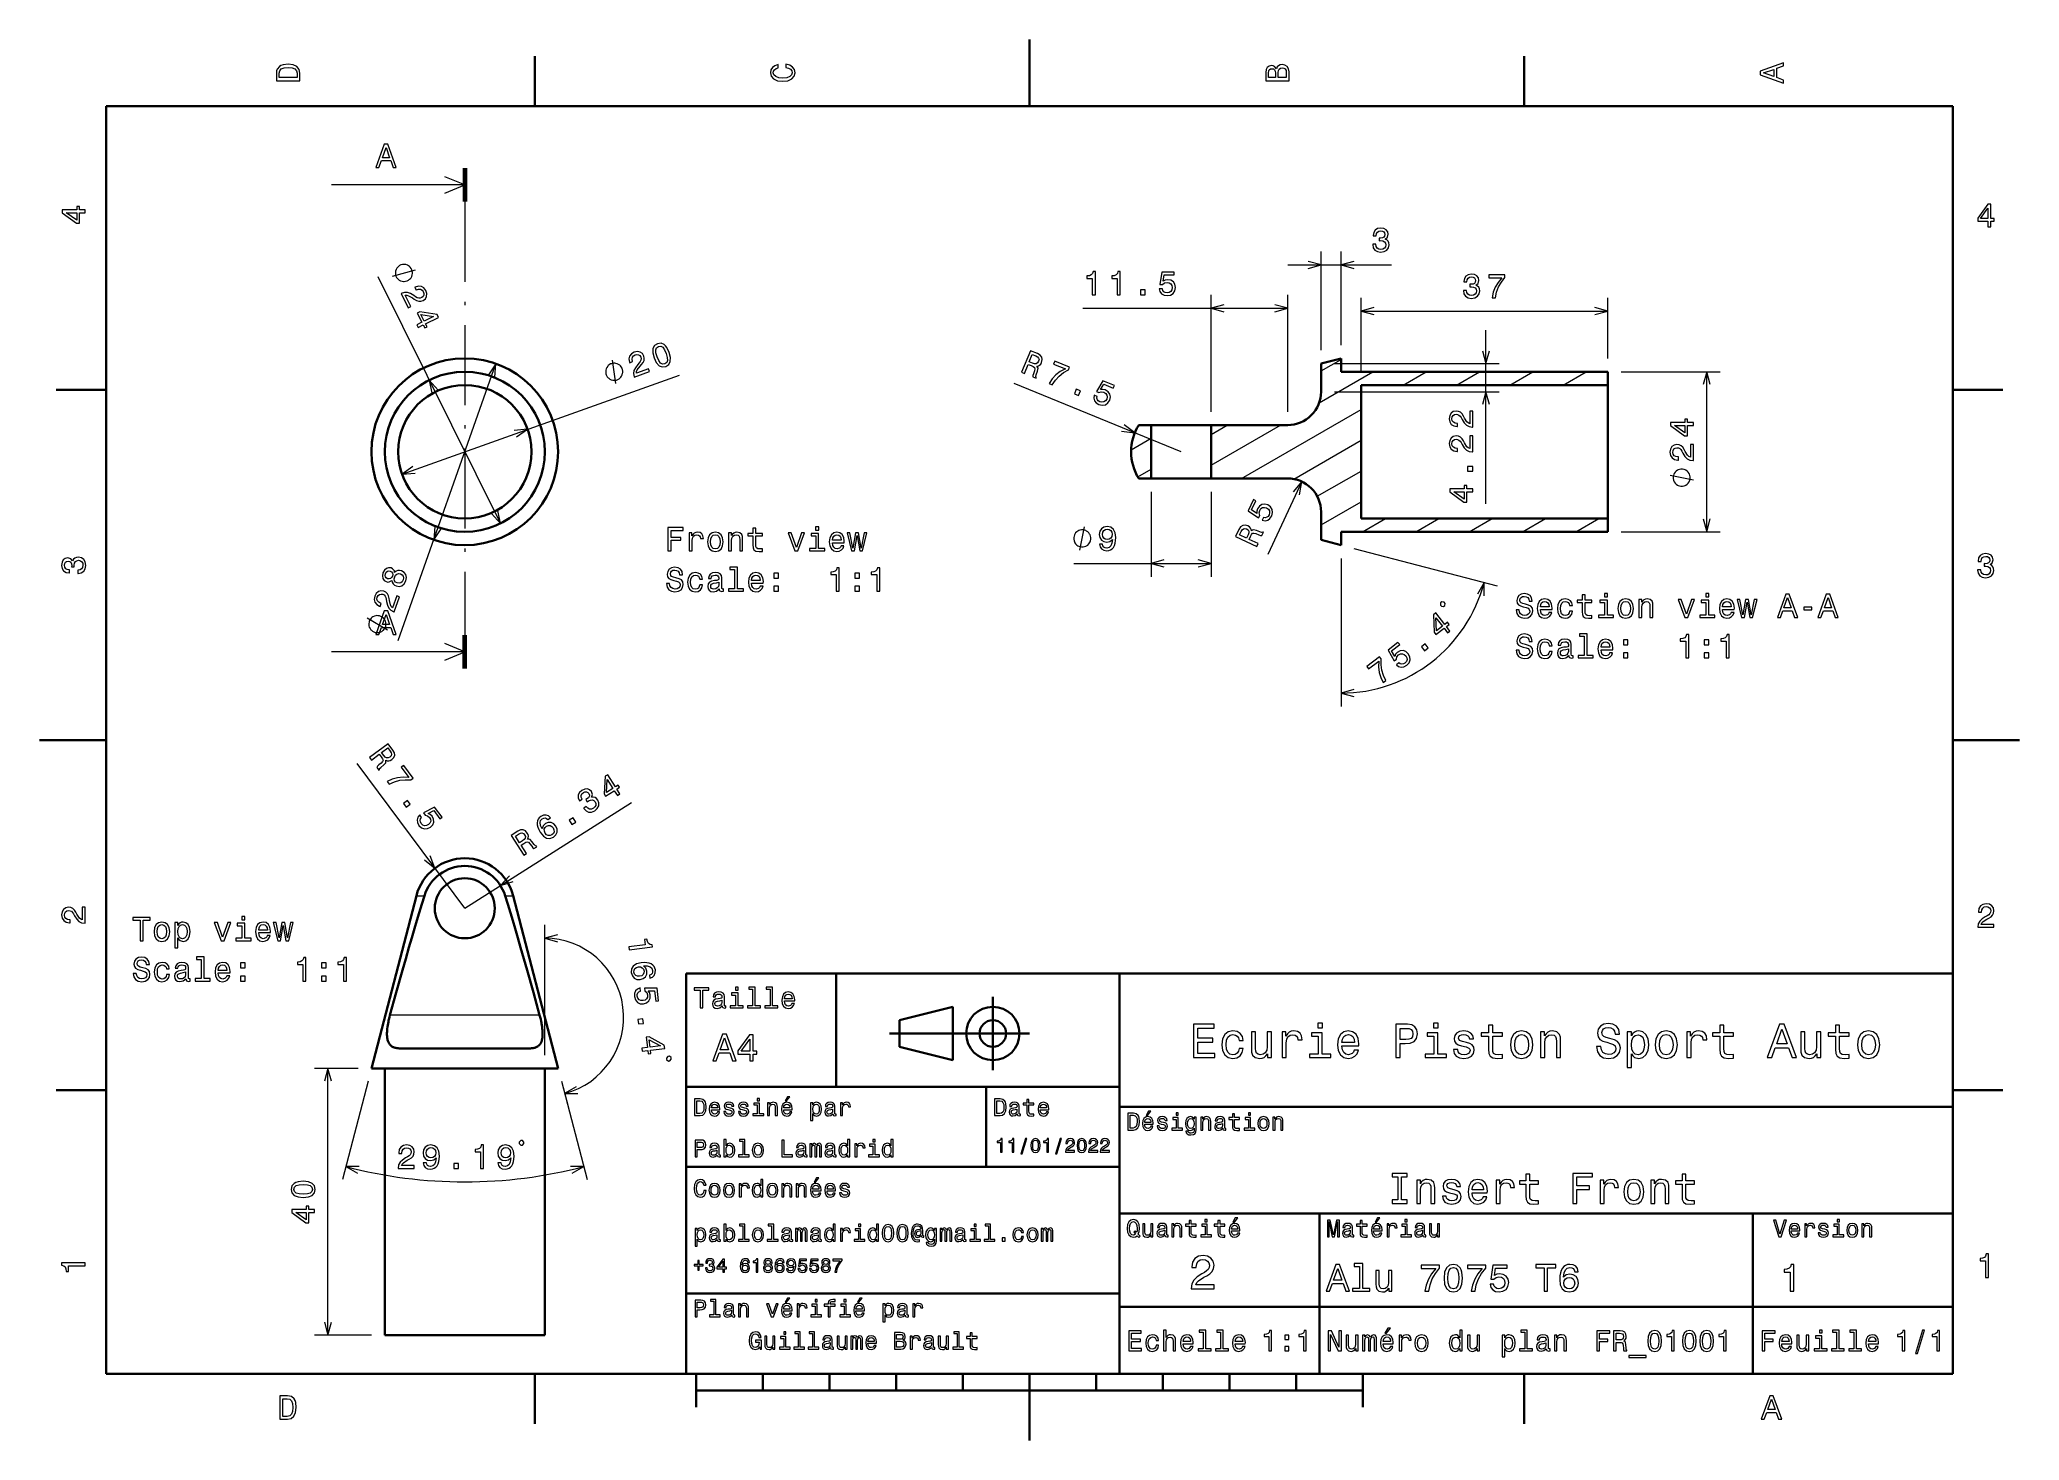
# Model space of a CAD drawing. Extents: x 0 to 297, y 0 to 210.
import ezdxf

# ---------------------------------------------------------------- set-up
doc = ezdxf.new("R2010")
doc.units = 0
doc.linetypes.add('DASHDOT', pattern=[18.5, 12, -3, 0.5, -3])

msp = doc.modelspace()

# ---------------------------------------------------------------- linework, layer by layer
at = {"color": 7, "lineweight": 35, "ltscale": 0.25}
for p, q in [((148.5, 200), (148.5, 210)), ((10, 105), (0, 105)), ((287, 105), (297, 105)), ((192, 10), (192, 20)), ((148.5, 10), (148.5, 0))]:
    msp.add_line(p, q, dxfattribs=at)
at = {"color": 7, "lineweight": 35, "ltscale": 0.1875}
for p, q in [((74.300003, 200), (74.300003, 207.5)), ((222.699997, 200), (222.699997, 207.5)), ((10, 157.5), (2.5, 157.5)), ((287, 157.5), (294.5, 157.5)), ((10, 52.5), (2.5, 52.5)), ((287, 52.5), (294.5, 52.5)), ((74.300003, 10), (74.300003, 2.5)), ((222.699997, 10), (222.699997, 2.5))]:
    msp.add_line(p, q, dxfattribs=at)
at = {"color": 7, "lineweight": 35}
for p, q in [((287, 200), (10, 200)), ((10, 200), (10, 10)), ((287, 10), (287, 200)), ((195.234299, 160.21138), (235.234299, 160.21138)), ((235.234299, 158.21138), (198.234299, 158.21138)), ((198.234299, 138.21138), (198.234299, 158.21138)), ((235.234299, 138.21138), (198.234299, 138.21138)), ((195.234299, 136.21138), (235.234299, 136.21138)), ((56.527458, 81.656616), (49.7854, 55.766563)), ((71.043343, 81.656616), (77.7854, 55.766563)), ((97, 10), (97, 70)), ((97, 70), (287, 70)), ((162, 10), (162, 70)), ((287, 70), (287, 10)), ((127.5, 61), (148.5, 61)), ((51.7854, 55.766563), (51.7854, 15.766563)), ((57.073444, 55.766563), (77.7854, 55.766563)), ((75.7854, 55.766563), (75.7854, 15.766563)), ((97, 53), (162, 53)), ((162, 50), (287, 50)), ((97, 41), (162, 41)), ((162, 34), (287, 34)), ((257, 10), (257, 34)), ((97, 22), (162, 22)), ((162, 20), (287, 20)), ((10, 10), (287, 10)), ((97, 10), (287, 10)), ((98.5, 7.5), (198.5, 7.5))]:
    msp.add_line(p, q, dxfattribs=at)
at = {"color": 7, "lineweight": 100, "ltscale": 0.125}
for p, q in [((63.7854, 190.71138), (63.7854, 185.71138)), ((63.7854, 115.71138), (63.7854, 120.71138))]:
    msp.add_line(p, q, dxfattribs=at)
at = {"color": 7, "lineweight": 13}
for p, q in [((63.7854, 188.21138), (43.7854, 188.21138)), ((50.727905, 174.498596), (69.123779, 137.464203)), ((156.490204, 169.715164), (187.234299, 169.715164)), ((198.234299, 169.313553), (235.234299, 169.313553)), ((216.981598, 140.420013), (216.981598, 166.430145)), ((53.778294, 119.907715), (68.452171, 161.410675)), ((194.234299, 161.430145), (218.981598, 161.430145)), ((54.36821, 144.847382), (95.99334, 159.716675)), ((171.234299, 148.21138), (146.192047, 158.422577)), ((250.092346, 136.21138), (250.092346, 160.21138)), ((180.306091, 144.21138), (198.234299, 154.562225)), ((194.234299, 157.21138), (218.981598, 157.21138)), ((197.169754, 133.707367), (218.634888, 128.117615)), ((155.131607, 131.474106), (175.734299, 131.474106)), ((195.234299, 132.21138), (195.234299, 110.030365)), ((63.7854, 118.21138), (43.7854, 118.21138)), ((63.7854, 79.766563), (47.657318, 101.475266)), ((63.7854, 79.766563), (88.796616, 95.642471)), ((75.010727, 63.766563), (52.560074, 63.766563)), ((43.262695, 15.766563), (43.262695, 55.766563))]:
    msp.add_line(p, q, dxfattribs=at)
at = {"color": 7, "linetype": 'DASHDOT', "lineweight": 13}
msp.add_line((63.7854, 185.71138), (63.7854, 120.71138), dxfattribs=at)
at = {"color": 7, "lineweight": 13, "ltscale": 0.369933}
msp.add_line((192.234299, 163.430145), (192.234299, 178.227478), dxfattribs=at)
at = {"color": 7, "lineweight": 13, "ltscale": 0.350402}
msp.add_line((195.234299, 164.21138), (195.234299, 178.227478), dxfattribs=at)
at = {"color": 7, "lineweight": 13, "ltscale": 0.388677}
msp.add_line((187.234299, 176.227478), (202.781387, 176.227478), dxfattribs=at)
at = {"color": 7, "lineweight": 13, "ltscale": 0.437595}
for p, q in [((175.734299, 154.21138), (175.734299, 171.715164)), ((187.234299, 154.21138), (187.234299, 171.715164))]:
    msp.add_line(p, q, dxfattribs=at)
at = {"color": 7, "lineweight": 13, "ltscale": 0.277554}
msp.add_line((198.234299, 160.21138), (198.234299, 171.313553), dxfattribs=at)
at = {"color": 7, "lineweight": 13, "ltscale": 0.227554}
msp.add_line((235.234299, 162.21138), (235.234299, 171.313553), dxfattribs=at)
at = {"color": 7, "lineweight": 35, "ltscale": 0.077501}
for p, q in [((192.234299, 161.430145), (195.234299, 162.21138)), ((192.234299, 134.992615), (195.234299, 134.21138))]:
    msp.add_line(p, q, dxfattribs=at)
at = {"color": 7, "lineweight": 13, "ltscale": 0.086602}
msp.add_line((192.234299, 160.335739), (195.234299, 162.06778), dxfattribs=at)
at = {"color": 7, "lineweight": 35, "ltscale": 0.105469}
for p, q in [((192.234299, 157.21138), (192.234299, 161.430145)), ((192.234299, 134.992615), (192.234299, 139.21138))]:
    msp.add_line(p, q, dxfattribs=at)
at = {"color": 7, "lineweight": 35, "ltscale": 0.05}
for p, q in [((195.234299, 162.21138), (195.234299, 160.21138)), ((235.234299, 160.21138), (235.234299, 158.21138)), ((235.234299, 138.21138), (235.234299, 136.21138)), ((195.234299, 136.21138), (195.234299, 134.21138))]:
    msp.add_line(p, q, dxfattribs=at)
at = {"color": 7, "lineweight": 13, "ltscale": 0.232931}
msp.add_line((191.949951, 155.552765), (200.018906, 160.21138), dxfattribs=at)
at = {"color": 7, "lineweight": 13, "ltscale": 0.1}
for p, q in [((204.55481, 158.21138), (208.018906, 160.21138)), ((212.55481, 158.21138), (216.018906, 160.21138)), ((220.55481, 158.21138), (224.018906, 160.21138)), ((228.55481, 158.21138), (232.018906, 160.21138)), ((198.449692, 136.21138), (201.913788, 138.21138)), ((206.449692, 136.21138), (209.913788, 138.21138)), ((214.449692, 136.21138), (217.913788, 138.21138)), ((222.449692, 136.21138), (225.913788, 138.21138)), ((230.449692, 136.21138), (233.913788, 138.21138))]:
    msp.add_line(p, q, dxfattribs=at)
at = {"color": 7, "lineweight": 35, "ltscale": 0.369856}
msp.add_line((235.234299, 143.41713), (235.234299, 158.21138), dxfattribs=at)
at = {"color": 7, "lineweight": 13, "ltscale": 0.371451}
for p, q in [((237.234299, 160.21138), (252.092346, 160.21138)), ((237.234299, 136.21138), (252.092346, 136.21138))]:
    msp.add_line(p, q, dxfattribs=at)
at = {"color": 7, "lineweight": 35, "ltscale": 0.046107}
for p, q in [((164.890015, 152.21138), (166.734299, 152.21138)), ((164.890015, 144.21138), (166.734299, 144.21138))]:
    msp.add_line(p, q, dxfattribs=at)
at = {"color": 7, "lineweight": 35, "ltscale": 0.225}
for p, q in [((166.734299, 152.21138), (175.734299, 152.21138)), ((166.734299, 144.21138), (175.734299, 144.21138))]:
    msp.add_line(p, q, dxfattribs=at)
at = {"color": 7, "lineweight": 35, "ltscale": 0.2}
for p, q in [((166.734299, 152.21138), (166.734299, 144.21138)), ((175.734299, 152.21138), (175.734299, 144.21138)), ((137, 65), (137, 57))]:
    msp.add_line(p, q, dxfattribs=at)
at = {"color": 7, "lineweight": 35, "ltscale": 0.2875}
for p, q in [((175.734299, 152.21138), (187.234299, 152.21138)), ((175.734299, 144.21138), (187.234299, 144.21138))]:
    msp.add_line(p, q, dxfattribs=at)
at = {"color": 7, "lineweight": 13, "ltscale": 0.301036}
msp.add_line((175.734299, 146.190659), (186.162506, 152.21138), dxfattribs=at)
at = {"color": 7, "lineweight": 13, "ltscale": 0.070096}
msp.add_line((175.734299, 150.809464), (178.162506, 152.21138), dxfattribs=at)
at = {"color": 7, "lineweight": 13, "ltscale": 0.086364}
msp.add_line((163.742569, 148.504822), (166.734299, 150.232101), dxfattribs=at)
at = {"color": 7, "lineweight": 13, "ltscale": 0.290921}
msp.add_line((188.156494, 144.125), (198.234299, 149.943436), dxfattribs=at)
at = {"color": 7, "lineweight": 13, "ltscale": 0.057533}
msp.add_line((164.741302, 144.462646), (166.734299, 145.613297), dxfattribs=at)
at = {"color": 7, "lineweight": 13, "ltscale": 0.301801}
msp.add_line((189.359116, 143.737427), (184.228928, 132.809692), dxfattribs=at)
at = {"color": 7, "lineweight": 13, "ltscale": 0.189702}
msp.add_line((191.662827, 141.530579), (198.234299, 145.324631), dxfattribs=at)
at = {"color": 7, "lineweight": 35, "ltscale": 0.130144}
msp.add_line((235.234299, 138.21138), (235.234299, 143.41713), dxfattribs=at)
at = {"color": 7, "lineweight": 13, "ltscale": 0.318432}
for p, q in [((166.734299, 142.21138), (166.734299, 129.474106)), ((175.734299, 142.21138), (175.734299, 129.474106))]:
    msp.add_line(p, q, dxfattribs=at)
at = {"color": 7, "lineweight": 13, "ltscale": 0.173205}
msp.add_line((192.234299, 137.24173), (198.234299, 140.705826), dxfattribs=at)
at = {"color": 7, "lineweight": 13, "ltscale": 0.004948}
msp.add_line((195.062897, 134.256012), (195.234299, 134.35498), dxfattribs=at)
at = {"color": 7, "lineweight": 13, "ltscale": 0.030043}
for p, q in [((56.527458, 81.656616), (57.729187, 81.656616)), ((69.841614, 81.656616), (71.043343, 81.656616))]:
    msp.add_line(p, q, dxfattribs=at)
at = {"color": 7, "lineweight": 13, "ltscale": 0.487671}
msp.add_line((75.7854, 57.766563), (75.7854, 77.273415), dxfattribs=at)
at = {"color": 7, "lineweight": 35, "ltscale": 0.425}
msp.add_line((119.5, 53), (119.5, 70), dxfattribs=at)
at = {"color": 7, "lineweight": 35, "ltscale": 0.275}
msp.add_line((143, 55.5), (143, 66.5), dxfattribs=at)
at = {"color": 7, "lineweight": 35, "ltscale": 0.206155}
for p, q in [((129, 63), (137, 65)), ((137, 57), (129, 59))]:
    msp.add_line(p, q, dxfattribs=at)
at = {"color": 7, "lineweight": 35, "ltscale": 0.1}
msp.add_line((129, 59), (129, 63), dxfattribs=at)
at = {"color": 7, "lineweight": 35, "ltscale": 0.083608}
msp.add_line((54.103676, 58.766563), (57.447987, 58.766563), dxfattribs=at)
at = {"color": 7, "lineweight": 35, "ltscale": 0.158435}
msp.add_line((57.447987, 58.766563), (63.7854, 58.766563), dxfattribs=at)
at = {"color": 7, "lineweight": 35, "ltscale": 0.242043}
msp.add_line((63.7854, 58.766563), (73.467125, 58.766563), dxfattribs=at)
at = {"color": 7, "lineweight": 13, "ltscale": 0.163068}
msp.add_line((47.7854, 55.766563), (41.262695, 55.766563), dxfattribs=at)
at = {"color": 7, "lineweight": 13, "ltscale": 0.380293}
for p, q in [((49.281387, 53.831112), (45.447937, 39.110348)), ((78.289413, 53.831112), (82.122864, 39.110348))]:
    msp.add_line(p, q, dxfattribs=at)
at = {"color": 7, "lineweight": 35, "ltscale": 0.182201}
msp.add_line((49.7854, 55.766563), (57.073444, 55.766563), dxfattribs=at)
at = {"color": 7, "lineweight": 13, "ltscale": 0.09726}
msp.add_line((78.289413, 53.831112), (79.269821, 50.06628), dxfattribs=at)
at = {"color": 7, "lineweight": 35, "ltscale": 0.3}
msp.add_line((142, 41), (142, 53), dxfattribs=at)
at = {"color": 7, "lineweight": 35, "ltscale": 0.35}
msp.add_line((192, 20), (192, 34), dxfattribs=at)
at = {"color": 7, "lineweight": 13, "ltscale": 0.213068}
msp.add_line((49.7854, 15.766563), (41.262695, 15.766563), dxfattribs=at)
at = {"color": 7, "lineweight": 35, "ltscale": 0.156172}
msp.add_line((51.7854, 15.766563), (58.032295, 15.766563), dxfattribs=at)
at = {"color": 7, "lineweight": 35, "ltscale": 0.443828}
msp.add_line((58.032295, 15.766563), (75.7854, 15.766563), dxfattribs=at)
at = {"color": 7, "lineweight": 35, "ltscale": 0.125}
for p, q in [((98.5, 10), (98.5, 5)), ((198.5, 10), (198.5, 5))]:
    msp.add_line(p, q, dxfattribs=at)
at = {"color": 7, "lineweight": 35, "ltscale": 0.0625}
for p, q in [((108.5, 10), (108.5, 7.5)), ((118.5, 10), (118.5, 7.5)), ((128.5, 10), (128.5, 7.5)), ((138.5, 10), (138.5, 7.5)), ((158.5, 10), (158.5, 7.5)), ((168.5, 10), (168.5, 7.5)), ((178.5, 10), (178.5, 7.5)), ((188.5, 10), (188.5, 7.5))]:
    msp.add_line(p, q, dxfattribs=at)
at = {"color": 7, "lineweight": 13}
for points in [[(35.533215, 204.994965), (35.533215, 203.829971), (39.033215, 203.829971), (39.033215, 204.994965), (38.922264, 205.544678), (38.584366, 205.953171), (38.034657, 206.205338), (37.283215, 206.296112), (36.516644, 206.215424), (36.21405, 206.114563), (35.971977, 205.973343), (35.644165, 205.56485), (35.563473, 205.297562)], [(35.951801, 204.959656), (36.027451, 205.342941), (36.259438, 205.605194), (36.672985, 205.761536), (37.283215, 205.811966), (37.873272, 205.756485), (38.286816, 205.600143), (38.533936, 205.332855), (38.614628, 204.959656), (38.614628, 204.298996), (35.951801, 204.298996)], [(111.93206, 205.817017), (112.35569, 205.716141), (112.658287, 205.549713), (112.844887, 205.317734), (112.905403, 205.045395), (112.814629, 204.71759), (112.54229, 204.460388), (112.098488, 204.28891), (111.483215, 204.233429), (110.872986, 204.28891), (110.424141, 204.455338), (110.151802, 204.71254), (110.055984, 205.045395), (110.106415, 205.287476), (110.247627, 205.494247), (110.474571, 205.655624), (110.787247, 205.766571), (110.787247, 206.245682), (110.308144, 206.094391), (109.94503, 205.832138), (109.718086, 205.474075), (109.637398, 205.045395), (109.763474, 204.510818), (110.116501, 204.10231), (110.696472, 203.840057), (111.483215, 203.749283), (112.269958, 203.840057), (112.84993, 204.10231), (113.208, 204.510818), (113.329041, 205.045395), (113.233215, 205.51442), (112.965927, 205.892654), (112.527161, 206.159943), (111.93206, 206.301163)], [(185.542007, 205.630417), (185.249496, 205.983429), (185.052811, 206.074219), (184.81073, 206.104477), (184.432495, 206.03891), (184.160156, 205.842224), (183.993729, 205.524506), (183.933212, 205.080704), (183.933212, 203.835022), (187.433212, 203.835022), (187.433212, 205.151306), (187.36261, 205.620331), (187.155838, 205.968307), (186.828018, 206.185165), (186.384216, 206.260818), (186.08667, 206.215424), (185.839554, 206.094391), (185.65799, 205.897705)], [(185.385666, 204.984879), (185.385666, 204.298996), (184.351807, 204.298996), (184.351807, 205.025223), (184.382065, 205.297562), (184.472839, 205.489197), (184.629181, 205.605194), (184.86116, 205.645538), (185.093155, 205.600143), (185.254532, 205.479111), (185.355408, 205.272339)], [(187.014618, 205.095825), (187.014618, 204.298996), (185.809296, 204.298996), (185.809296, 205.050446), (185.844589, 205.368164), (185.9505, 205.595108), (186.132065, 205.731277), (186.394302, 205.776657), (186.671692, 205.731277), (186.863327, 205.605194), (186.979324, 205.393372)], [(261.633209, 203.466858), (261.633209, 203.930847), (260.604401, 204.298996), (260.604401, 205.695969), (261.633209, 206.064133), (261.633209, 206.538193), (258.128174, 205.257217), (258.128174, 204.742798)], [(260.17572, 204.460388), (258.632477, 205), (260.17572, 205.539627)], [(50.437073, 190.83638), (50.901051, 190.83638), (51.269203, 191.865204), (52.66618, 191.865204), (53.034336, 190.83638), (53.508396, 190.83638), (52.227417, 194.341431), (51.713009, 194.341431)], [(51.430588, 192.293869), (51.970215, 193.837097), (52.509838, 192.293869)], [(6.833213, 184.02739), (6.833213, 184.481277), (5.965778, 184.481277), (5.965778, 184.98056), (5.56232, 184.98056), (5.56232, 184.481277), (3.408862, 184.481277), (3.408862, 184.022339), (5.521974, 182.489197), (5.965778, 182.489197), (5.965778, 184.02739)], [(292.277374, 181.916794), (292.731262, 181.916794), (292.731262, 182.784225), (293.23056, 182.784225), (293.23056, 183.187683), (292.731262, 183.187683), (292.731262, 185.341141), (292.272339, 185.341141), (290.739197, 183.228027), (290.739197, 182.784225), (292.277374, 182.784225)], [(291.162842, 183.187683), (292.277374, 184.756134), (292.277374, 183.187683)], [(5.56232, 182.912827), (3.993876, 184.02739), (5.56232, 184.02739)], [(199.992477, 179.326904), (199.992477, 179.291595), (200.073181, 178.807449), (200.310211, 178.444336), (200.683411, 178.212341), (201.177643, 178.126617), (201.702133, 178.212341), (202.095505, 178.43425), (202.347672, 178.787277), (202.438446, 179.241165), (202.398102, 179.538712), (202.287155, 179.780792), (202.105591, 179.967392), (201.863525, 180.103561), (202.19133, 180.375885), (202.307327, 180.809616), (202.231674, 181.202988), (202.014816, 181.500534), (201.661789, 181.687134), (201.177643, 181.752686), (200.723755, 181.671997), (200.375763, 181.450104), (200.148819, 181.097076), (200.073181, 180.628052), (200.073181, 180.592743), (200.522018, 180.592743), (200.562363, 180.915527), (200.693497, 181.147507), (200.905304, 181.288712), (201.20285, 181.339142), (201.465103, 181.298798), (201.656754, 181.192902), (201.772736, 181.021423), (201.81813, 180.789429), (201.772736, 180.542328), (201.651703, 180.375885), (201.439896, 180.275024), (201.15242, 180.244766), (200.955734, 180.249817), (200.955734, 179.851395), (201.20285, 179.861481), (201.520584, 179.816101), (201.757614, 179.695053), (201.898819, 179.498367), (201.949249, 179.241165), (201.893784, 178.948654), (201.747528, 178.731796), (201.515533, 178.595642), (201.207901, 178.550247), (200.890182, 178.600677), (200.658188, 178.751968), (200.511932, 178.994049), (200.456467, 179.326904)], [(55.228218, 173.868134), (55.332703, 173.920029), (55.515728, 174.07608), (55.646507, 174.206177), (55.725044, 174.310318), (55.829872, 174.492661), (55.908749, 174.727234), (55.935383, 174.935867), (55.935726, 175.066299), (55.910118, 175.248978), (55.858559, 175.483902), (55.80666, 175.588394), (55.754757, 175.692886), (55.598713, 175.8759), (55.46862, 176.006683), (55.364475, 176.08522), (55.182137, 176.190048), (54.947556, 176.268921), (54.738926, 176.295563), (54.60849, 176.295898), (54.425808, 176.270294), (54.190884, 176.218735), (54.086399, 176.16684), (53.981911, 176.114929), (53.798889, 175.958893), (53.66811, 175.828796), (53.589577, 175.724655), (53.484745, 175.542313), (53.405869, 175.307724), (53.379234, 175.099106), (53.378891, 174.968658), (53.404499, 174.78598), (53.456059, 174.551056), (53.507957, 174.446579), (53.55986, 174.342087), (53.715904, 174.159058), (53.846001, 174.02829), (53.950142, 173.949753), (54.132481, 173.844925), (54.367062, 173.766037), (54.575691, 173.73941), (54.706131, 173.739059), (54.888809, 173.764679), (55.123734, 173.816238)], [(157.917435, 171.715164), (158.376373, 171.715164), (158.376373, 175.240387), (158.033432, 175.240387), (157.942657, 174.932739), (157.761093, 174.725967), (157.483719, 174.604935), (157.100433, 174.56459), (157.100433, 174.206512), (157.917435, 174.206512)], [(161.653458, 171.715164), (162.112396, 171.715164), (162.112396, 175.240387), (161.769455, 175.240387), (161.67868, 174.932739), (161.497116, 174.725967), (161.219742, 174.604935), (160.836456, 174.56459), (160.836456, 174.206512), (161.653458, 174.206512)], [(54.233673, 171.936569), (55.303848, 169.782104), (55.692284, 169.975052), (54.846462, 171.677841), (55.105862, 171.688446), (55.362782, 171.613342), (55.932503, 171.271271), (56.200375, 171.072098), (56.542667, 170.870468), (56.873947, 170.770355), (57.201012, 170.780777), (57.526066, 170.885925), (57.867329, 171.151184), (58.059982, 171.511536), (58.08815, 171.930969), (57.947247, 172.384674), (57.655083, 172.780136), (57.279018, 173.00441), (56.83482, 173.048431), (56.351768, 172.89859), (56.288532, 172.867172), (56.492699, 172.456146), (56.528831, 172.474106), (56.856159, 172.586014), (57.14257, 172.576233), (57.383575, 172.453812), (57.561142, 172.221039), (57.646103, 171.936646), (57.629658, 171.686325), (57.516327, 171.472366), (57.317444, 171.317261), (57.093971, 171.245682), (56.875191, 171.243988), (56.64983, 171.312256), (56.415611, 171.44368), (56.13871, 171.638367), (55.638802, 171.94191), (55.185898, 172.105484), (54.732574, 172.111176), (54.247223, 171.943298)], [(165.132278, 171.715164), (165.828247, 171.715164), (165.828247, 172.466599), (165.132278, 172.466599)], [(167.965561, 172.627991), (168.076523, 172.214447), (168.323639, 171.891678), (168.686752, 171.689941), (169.150726, 171.614304), (169.660095, 171.705078), (170.058502, 171.952194), (170.310669, 172.345566), (170.406494, 172.849884), (170.320755, 173.318909), (170.078674, 173.687073), (169.700439, 173.924103), (169.211243, 174.009827), (168.833008, 173.94931), (168.540497, 173.782883), (168.681702, 174.725967), (170.214844, 174.725967), (170.214844, 175.139511), (168.343811, 175.139511), (168.066437, 173.2836), (168.469894, 173.2836), (168.76239, 173.520645), (169.13559, 173.606369), (169.458359, 173.550903), (169.705475, 173.389511), (169.861816, 173.142395), (169.917297, 172.824677), (169.861816, 172.506958), (169.700439, 172.259827), (169.453323, 172.103485), (169.13559, 172.048019), (168.868301, 172.083313), (168.66153, 172.19931), (168.510239, 172.380875), (168.434586, 172.627991)], [(213.595398, 172.412979), (213.595398, 172.37767), (213.676086, 171.893524), (213.913116, 171.530411), (214.286316, 171.298431), (214.780548, 171.212692), (215.305054, 171.298431), (215.698425, 171.520325), (215.950577, 171.873352), (216.041351, 172.32724), (216.001007, 172.624786), (215.89006, 172.866867), (215.708496, 173.053467), (215.466431, 173.189636), (215.794235, 173.461975), (215.910233, 173.895691), (215.834595, 174.289063), (215.617722, 174.586609), (215.264709, 174.773209), (214.780548, 174.838776), (214.32666, 174.758072), (213.978668, 174.536179), (213.75174, 174.183151), (213.676086, 173.714127), (213.676086, 173.678833), (214.124939, 173.678833), (214.165283, 174.001587), (214.296402, 174.233582), (214.508209, 174.374786), (214.805771, 174.425232), (215.068024, 174.384872), (215.259659, 174.278976), (215.375656, 174.107498), (215.421036, 173.875519), (215.375656, 173.628387), (215.254608, 173.461975), (215.042801, 173.361099), (214.755341, 173.330841), (214.558655, 173.335892), (214.558655, 172.937469), (214.805771, 172.947556), (215.123489, 172.902176), (215.360519, 172.781128), (215.50174, 172.584442), (215.55217, 172.32724), (215.496689, 172.034729), (215.350433, 171.817871), (215.118439, 171.681702), (214.810806, 171.636322), (214.493088, 171.686752), (214.261093, 171.838043), (214.114838, 172.080124), (214.059372, 172.412979)], [(217.901306, 171.313553), (218.410675, 171.313553), (218.577087, 172.145691), (218.869598, 172.922348), (219.283142, 173.643524), (219.822769, 174.319321), (219.822769, 174.7379), (217.422195, 174.7379), (217.422195, 174.278976), (219.338623, 174.278976), (218.783859, 173.598129), (218.36528, 172.887039), (218.072769, 172.130554)], [(56.566521, 167.240097), (56.76844, 166.833603), (57.545311, 167.219498), (57.767426, 166.772339), (58.128761, 166.951828), (57.906647, 167.398972), (59.835281, 168.356979), (59.631119, 168.76799), (57.05658, 169.201019), (56.659107, 169.003586), (57.343391, 167.625992)], [(57.208904, 168.803665), (59.109425, 168.50322), (57.704727, 167.805481)], [(92.171288, 162.290604), (92.508888, 161.570419), (92.922119, 161.118225), (93.393677, 160.922516), (93.924927, 160.994476), (94.376785, 161.273697), (94.617615, 161.723892), (94.646072, 162.333862), (94.455704, 163.106644), (94.115051, 163.820389), (93.919632, 164.082611), (93.70488, 164.279022), (93.233315, 164.474731), (92.705116, 164.409225), (92.250214, 164.12355), (92.011078, 163.66861), (91.977867, 163.056946)], [(92.627228, 162.453476), (92.459938, 163.041718), (92.431068, 163.497314), (92.558266, 163.815872), (92.845932, 164.01503), (93.189926, 164.041519), (93.490166, 163.875641), (93.7565, 163.504868), (93.999771, 162.943771), (94.168755, 162.350784), (94.197624, 161.895187), (94.070427, 161.57663), (93.785812, 161.383911), (93.438766, 161.350983), (93.138527, 161.516861), (92.872192, 161.887634)], [(147.311447, 160.126007), (147.745758, 159.948914), (148.30368, 161.3172), (148.74733, 161.136307), (149.068512, 160.988998), (149.24733, 160.839844), (149.29657, 160.64003), (149.230927, 160.345459), (149.082886, 159.915649), (148.998566, 159.628693), (148.987961, 159.442398), (149.478302, 159.242462), (149.514481, 159.331192), (149.460388, 159.505737), (149.522049, 159.763809), (149.702621, 160.300171), (149.781281, 160.720154), (149.723389, 160.885361), (149.591446, 161.042633), (149.825851, 161.083221), (150.023254, 161.193344), (150.191101, 161.364548), (150.320038, 161.600632), (150.414612, 162.019562), (150.347778, 162.389938), (150.111923, 162.693069), (149.716385, 162.925156), (148.632965, 163.366928)], [(87.412758, 160.633606), (87.373512, 160.743469), (87.240082, 160.943588), (87.126282, 161.08876), (87.032097, 161.179001), (86.863358, 161.304565), (86.639694, 161.410492), (86.435638, 161.461487), (86.306152, 161.477173), (86.121727, 161.473236), (85.88237, 161.449677), (85.772507, 161.410431), (85.662636, 161.371185), (85.462524, 161.237762), (85.317345, 161.123962), (85.227104, 161.02977), (85.101547, 160.861038), (84.995621, 160.63736), (84.944626, 160.433319), (84.928932, 160.303833), (84.932869, 160.1194), (84.956429, 159.880051), (84.995682, 159.770172), (85.034927, 159.660309), (85.16835, 159.460205), (85.28215, 159.315018), (85.376335, 159.224777), (85.545074, 159.099228), (85.768745, 158.993301), (85.972794, 158.942291), (86.10228, 158.926605), (86.286705, 158.930542), (86.526062, 158.954102), (86.635933, 158.993347), (86.745796, 159.032608), (86.945908, 159.166031), (87.091087, 159.279831), (87.181328, 159.374008), (87.306885, 159.542755), (87.412811, 159.766418), (87.463814, 159.970474), (87.4795, 160.09996), (87.475563, 160.284378), (87.452003, 160.523743)], [(89.213882, 159.418701), (91.479309, 160.227951), (91.333405, 160.636398), (89.542915, 159.996796), (89.562912, 160.255646), (89.667725, 160.501938), (90.07444, 161.027451), (90.303757, 161.270035), (90.544258, 161.586227), (90.682648, 161.903427), (90.710785, 162.229446), (90.644608, 162.564606), (90.421356, 162.934708), (90.086166, 163.168427), (89.672966, 163.245743), (89.205826, 163.15921), (88.77874, 162.915604), (88.51178, 162.568542), (88.415802, 162.132599), (88.507767, 161.635269), (88.531525, 161.568787), (88.963707, 161.723175), (88.950134, 161.761169), (88.877518, 162.09938), (88.920914, 162.38266), (89.070847, 162.60759), (89.322899, 162.756531), (89.615326, 162.807434), (89.861954, 162.761658), (90.061104, 162.623932), (90.191727, 162.408188), (90.236519, 162.177841), (90.212448, 161.960388), (90.118156, 161.744629), (89.960083, 161.527496), (89.734161, 161.275421), (89.373917, 160.814697), (89.158188, 160.384186), (89.09919, 159.934692), (89.208801, 159.432953)], [(149.433121, 162.577728), (149.706558, 162.433548), (149.871185, 162.262939), (149.930618, 162.04808), (149.86792, 161.774094), (149.710785, 161.522278), (149.518036, 161.410248), (149.268951, 161.413788), (148.965225, 161.510391), (148.465546, 161.714142), (148.905411, 162.792892)], [(151.440994, 158.442154), (151.912659, 158.249832), (152.380966, 158.95752), (152.945068, 159.566254), (153.600296, 160.077896), (154.355148, 160.499924), (154.513184, 160.887527), (152.290314, 161.79393), (152.117035, 161.368958), (153.891602, 160.64537), (153.120834, 160.224396), (152.464737, 159.723984), (151.908264, 159.133942)], [(155.227371, 156.898224), (155.871826, 156.635437), (156.155548, 157.331268), (155.511093, 157.59404)], [(158.195587, 156.673706), (158.142181, 156.248871), (158.249146, 155.856689), (158.509216, 155.532791), (158.910278, 155.287552), (159.416214, 155.179291), (159.878448, 155.25769), (160.260468, 155.526733), (160.539612, 155.957535), (160.637314, 156.42421), (160.55217, 156.856522), (160.291428, 157.218826), (159.870819, 157.48291), (159.497711, 157.569702), (159.164032, 157.526031), (159.650864, 158.345993), (161.070526, 157.767105), (161.226669, 158.15004), (159.494125, 158.856506), (158.53653, 157.242706), (158.910126, 157.090363), (159.270477, 157.199417), (159.648422, 157.137894), (159.926361, 156.964645), (160.094254, 156.721909), (160.145706, 156.434052), (160.077118, 156.118896), (159.905777, 155.845642), (159.66304, 155.67775), (159.375183, 155.626282), (159.060028, 155.694885), (158.825851, 155.828491), (158.678177, 156.013977), (158.606644, 156.239212), (158.629898, 156.496613)], [(214.981598, 151.915543), (214.981598, 154.321167), (214.547882, 154.321167), (214.547882, 152.419861), (214.310852, 152.525772), (214.114166, 152.707321), (213.756104, 153.26712), (213.604797, 153.564682), (213.387939, 153.897522), (213.135788, 154.134567), (212.838226, 154.270721), (212.500336, 154.321167), (212.076706, 154.235428), (211.743851, 153.998398), (211.532043, 153.635284), (211.45639, 153.16626), (211.54213, 152.682114), (211.77916, 152.31395), (212.157394, 152.07692), (212.656677, 151.996231), (212.72728, 151.996231), (212.72728, 152.45517), (212.686935, 152.45517), (212.343994, 152.500549), (212.091827, 152.636719), (211.93045, 152.853577), (211.874969, 153.141052), (211.925415, 153.433548), (212.051483, 153.650406), (212.248169, 153.791626), (212.4953, 153.842056), (212.72728, 153.806747), (212.923965, 153.710922), (213.095444, 153.549545), (213.246735, 153.327637), (213.408112, 153.03009), (213.720795, 152.535858), (214.05365, 152.187881), (214.457108, 151.98111), (214.966476, 151.915543)], [(248.092346, 152.140106), (248.092346, 152.593994), (247.224915, 152.593994), (247.224915, 153.093277), (246.821457, 153.093277), (246.821457, 152.593994), (244.667999, 152.593994), (244.667999, 152.135056), (246.781113, 150.601913), (247.224915, 150.601913), (247.224915, 152.140106)], [(246.821457, 151.025543), (245.253021, 152.140106), (246.821457, 152.140106)], [(214.981598, 148.17952), (214.981598, 150.585144), (214.547882, 150.585144), (214.547882, 148.683838), (214.310852, 148.789749), (214.114166, 148.971298), (213.756104, 149.531097), (213.604797, 149.828659), (213.387939, 150.161499), (213.135788, 150.398544), (212.838226, 150.534698), (212.500336, 150.585144), (212.076706, 150.499405), (211.743851, 150.262375), (211.532043, 149.899261), (211.45639, 149.430237), (211.54213, 148.946091), (211.77916, 148.577927), (212.157394, 148.340897), (212.656677, 148.260208), (212.72728, 148.260208), (212.72728, 148.719147), (212.686935, 148.719147), (212.343994, 148.764526), (212.091827, 148.900696), (211.93045, 149.117554), (211.874969, 149.405014), (211.925415, 149.697525), (212.051483, 149.914383), (212.248169, 150.055603), (212.4953, 150.106033), (212.72728, 150.070724), (212.923965, 149.974899), (213.095444, 149.813522), (213.246735, 149.591614), (213.408112, 149.294067), (213.720795, 148.799835), (214.05365, 148.451859), (214.457108, 148.245071), (214.966476, 148.17952)], [(248.092346, 146.896149), (248.092346, 149.301773), (247.65863, 149.301773), (247.65863, 147.400482), (247.4216, 147.506378), (247.224915, 147.687943), (246.866852, 148.247742), (246.715546, 148.545288), (246.498688, 148.878143), (246.246536, 149.115173), (245.948975, 149.251343), (245.611084, 149.301773), (245.187454, 149.216034), (244.854599, 148.979004), (244.642792, 148.615891), (244.567139, 148.146881), (244.652863, 147.66272), (244.889908, 147.294571), (245.268143, 147.057541), (245.767426, 146.976852), (245.838028, 146.976852), (245.838028, 147.435776), (245.797684, 147.435776), (245.454742, 147.481171), (245.202576, 147.61734), (245.041199, 147.834198), (244.985718, 148.121658), (245.036163, 148.414169), (245.162231, 148.631027), (245.358917, 148.772232), (245.606049, 148.822662), (245.838028, 148.787369), (246.034714, 148.691544), (246.206177, 148.530167), (246.357483, 148.308258), (246.51886, 148.010712), (246.831543, 147.516464), (247.164398, 147.168488), (247.567856, 146.961716), (248.077225, 146.896149)], [(214.981598, 145.326065), (214.981598, 146.022018), (214.230164, 146.022018), (214.230164, 145.326065)], [(246.342346, 145.608688), (246.225677, 145.608688), (245.992355, 145.550354), (245.817352, 145.49202), (245.700684, 145.433685), (245.525696, 145.317017), (245.350677, 145.142029), (245.234024, 144.967026), (245.17569, 144.850357), (245.117355, 144.675354), (245.059021, 144.442017), (245.059021, 144.325363), (245.059021, 144.208694), (245.117355, 143.975357), (245.17569, 143.800354), (245.234024, 143.683685), (245.350677, 143.508698), (245.525696, 143.333694), (245.700684, 143.217026), (245.817352, 143.158691), (245.992355, 143.100357), (246.225677, 143.042023), (246.342346, 143.042023), (246.459015, 143.042023), (246.692352, 143.100357), (246.867355, 143.158691), (246.984024, 143.217026), (247.159027, 143.333694), (247.334015, 143.508698), (247.450684, 143.683685), (247.509018, 143.800354), (247.567352, 143.975357), (247.625687, 144.208694), (247.625687, 144.325363), (247.625687, 144.442017), (247.567352, 144.675354), (247.509018, 144.850357), (247.450684, 144.967026), (247.334015, 145.142029), (247.159027, 145.317017), (246.984024, 145.433685), (246.867355, 145.49202), (246.692352, 145.550354), (246.459015, 145.608688)], [(214.981598, 142.215393), (214.981598, 142.669281), (214.114166, 142.669281), (214.114166, 143.168564), (213.710709, 143.168564), (213.710709, 142.669281), (211.557251, 142.669281), (211.557251, 142.210358), (213.670364, 140.677216), (214.114166, 140.677216), (214.114166, 142.215393)], [(183.420975, 137.942947), (183.842468, 137.86763), (184.239655, 137.954163), (184.576569, 138.197128), (184.842224, 138.584976), (184.976501, 139.084641), (184.922134, 139.550308), (184.673203, 139.945724), (184.257401, 140.246796), (183.796417, 140.3685), (183.360275, 140.305817), (182.98497, 140.064163), (182.699478, 139.657776), (182.593521, 139.289673), (182.619873, 138.954163), (181.826187, 139.482758), (182.477722, 140.870575), (182.103378, 141.046326), (181.308243, 139.352631), (182.870361, 138.312866), (183.041809, 138.67807), (182.951553, 139.043579), (183.032547, 139.417847), (183.219925, 139.686432), (183.471024, 139.841553), (183.761154, 139.878052), (184.072342, 139.793243), (184.33638, 139.608017), (184.491486, 139.356903), (184.527985, 139.066772), (184.443192, 138.7556), (184.297638, 138.528641), (184.104767, 138.390762), (183.876129, 138.330963), (183.620285, 138.367508)], [(213.710709, 141.100845), (212.142273, 142.215393), (213.710709, 142.215393)], [(94.269547, 133.354752), (94.738571, 133.354752), (94.738571, 134.963547), (96.211189, 134.963547), (96.211189, 135.382126), (94.738571, 135.382126), (94.738571, 136.431122), (96.549088, 136.431122), (96.549088, 136.854752), (94.269547, 136.854752)], [(106.998657, 135.593948), (106.998657, 134.23732), (107.028915, 133.798553), (107.170128, 133.495956), (107.452545, 133.319443), (107.931656, 133.258926), (108.456146, 133.284149), (108.456146, 133.667435), (108.072861, 133.637177), (107.724884, 133.677521), (107.538284, 133.803604), (107.457588, 134.015411), (107.442459, 134.312958), (107.442459, 135.593948), (108.456146, 135.593948), (108.456146, 135.972183), (107.442459, 135.972183), (107.442459, 136.763977), (106.998657, 136.763977), (106.998657, 135.972183), (106.232086, 135.972183), (106.232086, 135.593948)], [(116.883385, 136.975784), (116.414368, 136.975784), (116.414368, 136.471466), (116.883385, 136.471466)], [(159.00592, 134.341537), (159.081558, 133.94313), (159.298416, 133.635483), (159.641357, 133.443848), (160.095245, 133.373245), (160.392807, 133.408539), (160.660095, 133.499329), (160.887039, 133.655655), (161.078674, 133.877563), (161.22998, 134.154938), (161.340927, 134.497879), (161.406494, 134.891251), (161.431702, 135.345139), (161.345978, 136.056244), (161.098846, 136.575684), (160.705475, 136.888367), (160.165863, 136.999329), (159.671616, 136.908539), (159.298416, 136.666473), (159.056351, 136.293274), (158.975647, 135.824249), (159.056351, 135.340103), (159.293381, 134.971939), (159.646408, 134.73996), (160.095245, 134.664307), (160.569321, 134.760132), (160.927383, 135.052643), (160.846695, 134.492844), (160.685303, 134.094421), (160.438187, 133.857391), (160.100296, 133.781738), (159.838043, 133.817047), (159.646408, 133.927994), (159.520325, 134.104507), (159.469894, 134.341537)], [(182.585678, 134.015701), (182.785004, 134.440262), (181.447403, 135.068222), (181.651001, 135.501907), (181.814728, 135.815048), (181.972931, 135.985901), (182.175018, 136.02475), (182.465805, 135.943954), (182.88739, 135.773895), (183.169586, 135.674835), (183.355087, 135.654602), (183.580124, 136.133942), (183.493378, 136.174667), (183.316269, 136.129684), (183.061737, 136.204605), (182.535431, 136.412689), (182.120087, 136.512955), (181.952087, 136.463684), (181.788208, 136.340057), (181.759796, 136.576248), (181.660034, 136.779083), (181.497742, 136.955551), (181.268646, 137.096542), (180.855164, 137.212646), (180.481827, 137.16507), (180.166901, 136.945206), (179.914673, 136.562195), (179.41745, 135.503082)], [(180.246979, 136.261337), (180.405106, 136.526947), (180.584, 136.682526), (180.801651, 136.730774), (181.072021, 136.653992), (181.315369, 136.484039), (181.417297, 136.285767), (181.400879, 136.037186), (181.288681, 135.738861), (181.059357, 135.250397), (180.004807, 135.745468)], [(97.461914, 133.354752), (97.905716, 133.354752), (97.905716, 134.903015), (97.951103, 135.276215), (98.087273, 135.543518), (98.309174, 135.704895), (98.606728, 135.760376), (98.828629, 135.725067), (98.995056, 135.624207), (99.095917, 135.452728), (99.131226, 135.220749), (99.58007, 135.220749), (99.519547, 135.629242), (99.353127, 135.921753), (99.075745, 136.098267), (98.697502, 136.158783), (98.4403, 136.118439), (98.218399, 136.017578), (98.021713, 135.8461), (97.865372, 135.61412), (97.865372, 136.062958), (97.461914, 136.062958)], [(100.200386, 134.706329), (100.281075, 134.091064), (100.513069, 133.637177), (100.881226, 133.354752), (101.375458, 133.258926), (101.864655, 133.354752), (102.232803, 133.632126), (102.464798, 134.086014), (102.550529, 134.706329), (102.464798, 135.321609), (102.232803, 135.780548), (101.864655, 136.057922), (101.375458, 136.158783), (100.881226, 136.057922), (100.513069, 135.775497), (100.281075, 135.321609)], [(100.654274, 134.71138), (100.699669, 135.165268), (100.840874, 135.493073), (101.067825, 135.694809), (101.375458, 135.765411), (101.678055, 135.694809), (101.904999, 135.498123), (102.046204, 135.165268), (102.096642, 134.71138), (102.046204, 134.252441), (101.904999, 133.919586), (101.678055, 133.717865), (101.375458, 133.652298), (101.067825, 133.717865), (100.840874, 133.919586), (100.699669, 134.252441)], [(103.367531, 133.354752), (103.81134, 133.354752), (103.81134, 134.918152), (103.856728, 135.276215), (104.002983, 135.538467), (104.229927, 135.69986), (104.532516, 135.760376), (104.774597, 135.709946), (104.925888, 135.573776), (105.001541, 135.346832), (105.026756, 135.044235), (105.026756, 133.354752), (105.470558, 133.354752), (105.470558, 135.13501), (105.450386, 135.493073), (105.359604, 135.790634), (105.062057, 136.062958), (104.598083, 136.158783), (104.340874, 136.123489), (104.124016, 136.027664), (103.937416, 135.866272), (103.791168, 135.649414), (103.791168, 136.062958), (103.367531, 136.062958)], [(113.28756, 133.354752), (113.756584, 133.354752), (114.745056, 136.062958), (114.286118, 136.062958), (113.524597, 133.879242), (112.74794, 136.062958), (112.283958, 136.062958)], [(116.868256, 133.727951), (116.868256, 135.972183), (115.728485, 135.972183), (115.728485, 135.593948), (116.424454, 135.593948), (116.424454, 133.727951), (115.51667, 133.727951), (115.51667, 133.354752), (117.786125, 133.354752), (117.786125, 133.727951)], [(118.935974, 134.580261), (120.711197, 134.580261), (120.716232, 134.787033), (120.635544, 135.367004), (120.413643, 135.80072), (120.060616, 136.062958), (119.591599, 136.158783), (119.13266, 136.057922), (118.77964, 135.775497), (118.552689, 135.316574), (118.472, 134.71138), (118.547653, 134.091064), (118.774597, 133.637177), (119.122574, 133.354752), (119.576469, 133.258926), (119.969841, 133.324493), (120.292603, 133.495956), (120.52964, 133.768295), (120.665802, 134.131409), (120.227043, 134.131409), (120.136261, 133.929672), (120.005142, 133.778381), (119.631943, 133.657349), (119.344482, 133.712814), (119.127625, 133.889328), (118.986412, 134.176804), (118.935974, 134.565125)], [(118.935974, 134.953461), (118.991455, 135.301437), (119.127625, 135.55864), (119.334396, 135.714981), (119.606728, 135.770462), (119.874016, 135.714981), (120.080788, 135.55864), (120.206871, 135.301437), (120.252258, 134.953461)], [(122.224159, 133.354752), (122.627617, 135.654465), (123.031082, 133.354752), (123.454712, 133.354752), (124.120415, 136.062958), (123.691742, 136.062958), (123.242889, 133.76326), (122.844482, 136.062958), (122.405716, 136.062958), (122.007301, 133.76326), (121.558456, 136.062958), (121.134827, 136.062958), (121.800529, 133.354752)], [(157.698273, 135.224106), (157.698273, 135.340775), (157.639938, 135.574112), (157.581604, 135.7491), (157.52327, 135.865768), (157.406616, 136.040771), (157.231613, 136.215775), (157.05661, 136.332443), (156.939941, 136.390778), (156.764938, 136.449112), (156.531616, 136.507446), (156.414948, 136.507446), (156.298279, 136.507446), (156.064941, 136.449112), (155.889938, 136.390778), (155.77327, 136.332443), (155.598282, 136.215775), (155.423279, 136.040771), (155.30661, 135.865768), (155.248276, 135.7491), (155.189941, 135.574112), (155.131607, 135.340775), (155.131607, 135.224106), (155.131607, 135.107437), (155.189941, 134.8741), (155.248276, 134.699112), (155.30661, 134.582443), (155.423279, 134.40744), (155.598282, 134.232437), (155.77327, 134.115768), (155.889938, 134.057434), (156.064941, 133.9991), (156.298279, 133.940765), (156.414948, 133.940765), (156.531616, 133.940765), (156.764938, 133.9991), (156.939941, 134.057434), (157.05661, 134.115768), (157.231613, 134.232437), (157.406616, 134.40744), (157.52327, 134.582443), (157.581604, 134.699112), (157.639938, 134.8741), (157.698273, 135.107437)], [(159.464844, 135.8293), (159.515274, 136.141968), (159.656494, 136.389099), (159.878387, 136.545425), (160.165863, 136.600906), (160.463409, 136.545425), (160.690353, 136.389099), (160.831558, 136.147018), (160.887039, 135.834335), (160.831558, 135.516617), (160.690353, 135.279587), (160.458359, 135.133331), (160.150726, 135.082901), (159.873352, 135.133331), (159.656494, 135.279587), (159.515274, 135.511566)], [(5.73379, 129.979111), (5.769093, 129.979111), (6.253242, 130.059799), (6.616354, 130.296829), (6.848343, 130.670029), (6.934078, 131.164276), (6.848343, 131.688766), (6.626441, 132.082138), (6.273415, 132.334305), (5.819525, 132.425079), (5.521974, 132.384735), (5.279899, 132.273788), (5.0933, 132.092224), (4.957133, 131.850143), (4.684798, 132.177963), (4.251081, 132.293961), (3.857709, 132.218307), (3.560158, 132.00145), (3.373559, 131.648422), (3.307997, 131.164276), (3.388689, 130.710388), (3.610591, 130.362396), (3.963617, 130.135452), (4.432637, 130.059799), (4.46794, 130.059799), (4.46794, 130.508652), (4.145173, 130.548996), (3.913184, 130.680115), (3.771974, 130.891937), (3.721542, 131.189484), (3.761888, 131.451736), (3.867795, 131.643372), (4.039265, 131.759369), (4.271254, 131.804764), (4.518372, 131.759369), (4.684798, 131.638336), (4.785663, 131.426514), (4.815922, 131.139053), (4.810879, 130.942368), (5.209294, 130.942368), (5.199208, 131.189484), (5.244596, 131.507217), (5.365634, 131.744247), (5.56232, 131.885452), (5.819525, 131.935883), (6.112032, 131.880417), (6.328891, 131.734161), (6.465058, 131.502167), (6.510447, 131.194534), (6.460014, 130.876801), (6.308718, 130.644821), (6.066643, 130.498566), (5.73379, 130.443085)], [(52.84623, 128.929749), (52.893627, 128.640198), (53.020226, 128.408203), (53.216225, 128.221222), (53.484989, 128.08876), (53.935062, 128.015213), (54.340477, 128.117935), (54.67577, 128.400574), (54.928074, 128.856995), (55.017036, 129.365799), (54.933907, 129.796387), (54.683159, 130.131104), (54.288563, 130.361542), (53.994579, 130.422699), (53.726292, 130.405212), (53.480335, 130.299606), (53.263145, 130.108948), (53.216278, 130.339478), (53.106438, 130.528091), (52.944824, 130.676163), (52.721928, 130.787079), (52.357441, 130.830353), (52.015812, 130.726471), (51.725571, 130.465347), (51.509384, 130.065704), (51.424648, 129.614243), (51.486259, 129.228714), (51.684998, 128.928436), (51.997368, 128.737762), (52.238758, 128.679153), (52.457527, 128.692749)], [(94.506584, 128.462814), (94.047646, 128.462814), (94.148514, 127.928238), (94.400673, 127.534866), (94.789001, 127.297836), (95.313499, 127.212105), (95.832954, 127.292793), (96.221283, 127.514694), (96.468399, 127.862679), (96.559174, 128.321609), (96.483528, 128.735153), (96.271713, 129.002441), (95.928772, 129.178955), (95.469841, 129.310089), (95.076469, 129.405899), (94.81926, 129.516861), (94.673012, 129.678238), (94.627617, 129.930405), (94.673012, 130.157349), (94.804131, 130.328812), (95.005859, 130.444809), (95.283241, 130.485153), (95.565659, 130.434723), (95.78756, 130.298553), (95.933815, 130.071609), (96.004417, 129.763977), (96.463356, 129.763977), (96.463356, 129.774063), (96.38266, 130.248123), (96.14563, 130.601151), (95.77243, 130.823059), (95.268112, 130.898697), (94.814217, 130.823059), (94.461189, 130.611237), (94.234245, 130.283432), (94.153557, 129.859802), (94.219116, 129.481552), (94.410759, 129.22435), (94.713356, 129.052872), (95.1269, 128.921753), (95.5354, 128.805756), (95.84304, 128.694809), (96.02964, 128.533432), (96.0952, 128.271179), (96.034683, 128.003891), (95.878342, 127.802162), (95.641312, 127.676079), (95.333672, 127.635735), (94.99073, 127.691208), (94.728485, 127.852592), (94.562057, 128.114838)], [(104.250099, 130.555756), (104.250099, 127.681122), (103.337273, 127.681122), (103.337273, 127.307922), (105.601685, 127.307922), (105.601685, 127.681122), (104.693901, 127.681122), (104.693901, 130.928955), (103.554131, 130.928955), (103.554131, 130.555756)], [(119.500816, 127.307922), (119.959755, 127.307922), (119.959755, 130.833145), (119.616814, 130.833145), (119.526031, 130.525497), (119.344482, 130.318726), (119.067101, 130.197693), (118.683815, 130.157349), (118.683815, 129.799271), (119.500816, 129.799271)], [(125.572861, 127.307922), (126.031799, 127.307922), (126.031799, 130.833145), (125.688858, 130.833145), (125.598083, 130.525497), (125.416519, 130.318726), (125.139145, 130.197693), (124.755859, 130.157349), (124.755859, 129.799271), (125.572861, 129.799271)], [(290.729126, 130.51622), (290.729126, 130.480911), (290.809814, 129.996765), (291.046844, 129.633652), (291.420044, 129.401657), (291.914276, 129.315933), (292.438782, 129.401657), (292.832153, 129.623566), (293.08429, 129.976593), (293.175079, 130.430481), (293.134735, 130.728027), (293.023773, 130.970108), (292.842224, 131.156708), (292.600159, 131.292877), (292.927948, 131.565216), (293.043945, 131.998932), (292.968292, 132.392303), (292.751434, 132.68985), (292.398407, 132.87645), (291.914276, 132.942017), (291.460388, 132.861313), (291.112396, 132.63942), (290.885468, 132.286392), (290.809814, 131.817368), (290.809814, 131.782074), (291.258636, 131.782074), (291.299011, 132.104828), (291.430115, 132.336823), (291.641937, 132.478027), (291.939484, 132.528473), (292.201721, 132.488113), (292.393372, 132.382217), (292.509369, 132.210739), (292.554749, 131.97876), (292.509369, 131.731628), (292.388336, 131.565216), (292.176514, 131.46434), (291.889069, 131.434082), (291.692383, 131.439133), (291.692383, 131.04071), (291.939484, 131.050797), (292.257202, 131.005417), (292.494232, 130.884369), (292.635468, 130.687683), (292.685883, 130.430481), (292.630402, 130.13797), (292.484161, 129.921112), (292.252167, 129.784943), (291.944519, 129.739563), (291.626801, 129.789993), (291.394806, 129.941284), (291.248566, 130.183365), (291.193085, 130.51622)], [(52.195114, 129.17601), (51.999352, 129.288025), (51.878036, 129.45929), (51.842068, 129.675278), (51.889763, 129.931213), (52.01186, 130.155518), (52.175591, 130.300888), (52.377602, 130.357849), (52.601944, 130.326675), (52.800777, 130.208221), (52.926849, 130.035278), (52.972328, 129.815933), (52.921555, 129.566422), (52.797779, 129.337372), (52.629292, 129.19368), (52.422527, 129.138397)], [(53.636868, 128.548584), (53.399994, 128.680481), (53.258553, 128.885605), (53.210579, 129.14328), (53.268654, 129.443695), (53.410633, 129.709106), (53.609909, 129.879364), (53.84885, 129.949997), (54.117664, 129.908447), (54.37188, 129.765076), (54.52758, 129.554901), (54.585064, 129.293869), (54.528671, 128.998199), (54.385014, 128.728043), (54.176228, 128.561157), (53.923019, 128.495544)], [(99.020271, 129.118439), (99.45903, 129.118439), (99.368256, 129.521896), (99.151398, 129.83963), (98.813499, 130.036316), (98.374741, 130.111954), (97.890587, 130.011093), (97.52243, 129.728668), (97.290443, 129.269745), (97.209755, 128.654465), (97.2854, 128.044235), (97.512344, 127.59034), (97.870415, 127.307922), (98.359612, 127.212105), (98.793327, 127.28775), (99.131226, 127.499565), (99.363213, 127.83242), (99.464073, 128.276215), (99.040443, 128.276215), (98.964798, 127.993805), (98.823586, 127.781982), (98.621857, 127.650864), (98.374741, 127.610519), (98.067101, 127.676079), (97.8452, 127.877808), (97.70903, 128.205612), (97.663643, 128.669586), (97.70903, 129.123489), (97.850243, 129.451294), (98.077187, 129.65303), (98.374741, 129.723633), (98.636986, 129.678238), (98.833672, 129.562241), (98.964798, 129.370605)], [(101.9403, 127.66095), (101.9403, 127.645821), (101.965515, 127.47435), (102.041168, 127.35331), (102.358887, 127.257492), (102.606003, 127.297836), (102.606003, 127.640778), (102.500099, 127.625648), (102.358887, 127.691208), (102.333672, 127.892937), (102.333672, 129.294952), (102.273155, 129.65303), (102.096642, 129.905182), (101.789001, 130.056488), (101.355286, 130.111954), (100.931656, 130.051437), (100.618973, 129.879974), (100.422287, 129.612671), (100.356728, 129.259659), (100.356728, 129.229385), (100.755142, 129.229385), (100.790443, 129.441208), (100.901398, 129.592499), (101.082954, 129.683289), (101.340157, 129.718582), (101.587273, 129.693375), (101.763786, 129.617722), (101.869698, 129.486603), (101.904999, 129.305038), (101.884827, 129.093231), (101.804131, 128.98732), (101.602402, 128.93689), (101.224159, 128.896545), (100.790443, 128.805756), (100.482803, 128.644379), (100.301254, 128.392212), (100.245773, 128.019012), (100.296204, 127.686165), (100.452545, 127.439049), (100.704712, 127.282707), (101.052689, 127.227234), (101.521713, 127.333138)], [(101.88987, 128.256042), (101.829346, 127.993805), (101.667969, 127.792068), (101.425888, 127.66095), (101.128342, 127.615562), (100.936699, 127.640778), (100.800529, 127.721466), (100.714798, 127.862679), (100.689575, 128.059357), (100.709755, 128.23587), (100.790443, 128.361954), (101.113213, 128.503174), (101.521713, 128.56369), (101.88987, 128.684723)], [(106.791885, 128.533432), (108.567101, 128.533432), (108.572144, 128.740204), (108.491455, 129.320175), (108.269547, 129.753891), (107.916527, 130.016129), (107.447502, 130.111954), (106.988571, 130.011093), (106.635544, 129.728668), (106.4086, 129.269745), (106.327911, 128.664551), (106.403557, 128.044235), (106.630501, 127.59034), (106.978485, 127.307922), (107.432373, 127.212105), (107.825745, 127.277664), (108.148514, 127.449135), (108.385544, 127.721466), (108.521713, 128.084579), (108.082954, 128.084579), (107.992172, 127.882851), (107.861046, 127.731552), (107.487854, 127.610519), (107.200386, 127.665993), (106.983528, 127.842506), (106.842316, 128.129974), (106.791885, 128.518295)], [(106.791885, 128.906631), (106.847359, 129.254608), (106.983528, 129.51181), (107.1903, 129.668152), (107.462631, 129.723633), (107.729927, 129.668152), (107.936699, 129.51181), (108.062775, 129.254608), (108.10817, 128.906631)], [(110.135544, 129.264694), (110.831512, 129.264694), (110.831512, 130.016129), (110.135544, 130.016129)], [(110.135544, 127.307922), (110.831512, 127.307922), (110.831512, 128.059357), (110.135544, 128.059357)], [(122.279633, 129.264694), (122.975601, 129.264694), (122.975601, 130.016129), (122.279633, 130.016129)], [(122.279633, 127.307922), (122.975601, 127.307922), (122.975601, 128.059357), (122.279633, 128.059357)], [(53.177418, 124.208099), (53.979309, 126.476135), (53.570396, 126.620705), (52.936619, 124.828156), (52.748444, 125.007019), (52.623528, 125.243752), (52.472542, 125.890892), (52.429085, 126.221855), (52.335583, 126.607964), (52.176857, 126.915489), (51.941711, 127.143059), (51.639954, 127.303238), (51.211971, 127.363617), (50.819145, 127.251099), (50.498405, 126.979362), (50.270737, 126.562386), (50.190182, 126.077347), (50.290936, 125.65123), (50.568535, 125.301674), (51.01236, 125.059166), (51.078926, 125.035629), (51.231907, 125.468315), (51.193871, 125.481766), (50.885674, 125.638878), (50.693325, 125.851311), (50.613457, 126.109558), (50.656979, 126.399078), (50.802032, 126.658043), (50.993191, 126.820473), (51.225697, 126.888046), (51.475494, 126.85321), (51.682446, 126.742599), (51.835941, 126.5867), (51.94381, 126.37738), (52.012482, 126.117737), (52.065453, 125.783417), (52.195499, 125.213211), (52.393318, 124.774185), (52.704773, 124.444748), (53.163155, 124.213142)], [(210.60907, 125.01207), (210.793686, 125.15477), (210.835602, 125.482071), (210.692902, 125.666687), (210.365601, 125.708611), (210.180984, 125.56591), (210.139069, 125.238602), (210.281754, 125.053986)], [(221.955475, 124.509651), (221.496552, 124.509651), (221.597412, 123.975067), (221.849579, 123.581696), (222.2379, 123.344666), (222.76239, 123.258934), (223.281845, 123.339622), (223.670181, 123.561523), (223.917297, 123.909508), (224.008072, 124.368439), (223.932419, 124.781982), (223.720612, 125.049278), (223.37767, 125.225792), (222.918732, 125.356911), (222.52536, 125.452736), (222.268158, 125.563683), (222.121902, 125.725067), (222.076523, 125.977234), (222.121902, 126.204178), (222.253036, 126.375648), (222.454758, 126.491638), (222.732132, 126.531982), (223.014557, 126.481552), (223.236465, 126.345383), (223.382721, 126.118439), (223.453323, 125.810806), (223.912247, 125.810806), (223.912247, 125.820892), (223.831558, 126.294952), (223.594528, 126.64798), (223.221329, 126.869881), (222.71701, 126.945526), (222.263123, 126.869881), (221.910095, 126.658066), (221.683151, 126.330254), (221.602448, 125.906624), (221.668015, 125.528381), (221.859665, 125.271179), (222.162247, 125.099709), (222.57579, 124.968582), (222.984299, 124.852592), (223.291931, 124.741638), (223.478531, 124.580254), (223.544098, 124.318008), (223.483582, 124.05072), (223.32724, 123.848991), (223.09021, 123.722908), (222.782562, 123.682564), (222.439636, 123.738037), (222.177383, 123.899422), (222.010956, 124.161667)], [(225.132721, 124.580254), (226.907928, 124.580254), (226.912979, 124.787025), (226.832275, 125.366997), (226.610382, 125.80072), (226.257355, 126.062965), (225.78833, 126.158783), (225.329407, 126.057922), (224.976379, 125.775497), (224.749435, 125.316566), (224.668732, 124.71138), (224.744385, 124.091064), (224.971329, 123.637169), (225.319305, 123.354752), (225.773209, 123.258934), (226.16658, 123.324493), (226.489349, 123.495964), (226.726379, 123.768295), (226.862534, 124.131409), (226.423782, 124.131409), (226.333008, 123.92968), (226.201874, 123.778381), (225.828674, 123.657349), (225.541214, 123.712822), (225.324356, 123.889336), (225.183151, 124.176796), (225.132721, 124.565125)], [(225.132721, 124.953453), (225.188187, 125.301437), (225.324356, 125.55864), (225.531128, 125.714981), (225.803467, 125.770454), (226.070755, 125.714981), (226.277527, 125.55864), (226.40361, 125.301437), (226.44899, 124.953453)], [(229.505188, 125.165268), (229.943954, 125.165268), (229.85318, 125.568726), (229.636322, 125.886452), (229.298416, 126.083138), (228.859665, 126.158783), (228.375504, 126.057922), (228.007355, 125.775497), (227.77536, 125.316566), (227.694672, 124.701294), (227.770325, 124.091064), (227.997269, 123.637169), (228.355331, 123.354752), (228.844528, 123.258934), (229.278244, 123.334579), (229.61615, 123.546394), (229.848129, 123.87925), (229.94899, 124.323051), (229.52536, 124.323051), (229.449722, 124.040634), (229.308502, 123.828812), (229.106781, 123.697693), (228.859665, 123.657349), (228.552017, 123.722908), (228.330124, 123.924637), (228.193954, 124.252449), (228.14856, 124.716423), (228.193954, 125.170311), (228.335159, 125.498123), (228.562103, 125.699852), (228.859665, 125.770454), (229.121902, 125.725067), (229.318588, 125.609077), (229.449722, 125.417435)], [(231.41153, 125.593948), (231.41153, 124.23732), (231.441788, 123.798553), (231.583008, 123.495964), (231.865417, 123.31945), (232.344528, 123.258934), (232.869019, 123.284149), (232.869019, 123.667435), (232.485733, 123.637169), (232.137756, 123.677521), (231.951157, 123.803596), (231.870468, 124.015411), (231.855331, 124.312965), (231.855331, 125.593948), (232.869019, 125.593948), (232.869019, 125.972183), (231.855331, 125.972183), (231.855331, 126.763977), (231.41153, 126.763977), (231.41153, 125.972183), (230.644958, 125.972183), (230.644958, 125.593948)], [(235.209076, 123.727951), (235.209076, 125.972183), (234.069305, 125.972183), (234.069305, 125.593948), (234.765274, 125.593948), (234.765274, 123.727951), (233.857498, 123.727951), (233.857498, 123.354752), (236.126953, 123.354752), (236.126953, 123.727951)], [(235.224213, 126.975792), (234.755188, 126.975792), (234.755188, 126.471466), (235.224213, 126.471466)], [(236.757355, 124.706337), (236.838043, 124.091064), (237.070038, 123.637169), (237.438187, 123.354752), (237.932434, 123.258934), (238.421616, 123.354752), (238.78978, 123.632126), (239.021759, 124.086021), (239.107498, 124.706337), (239.021759, 125.321609), (238.78978, 125.78054), (238.421616, 126.057922), (237.932434, 126.158783), (237.438187, 126.057922), (237.070038, 125.775497), (236.838043, 125.321609)], [(237.211243, 124.71138), (237.256638, 125.165268), (237.397842, 125.49308), (237.624786, 125.694809), (237.932434, 125.765411), (238.235016, 125.694809), (238.46196, 125.498123), (238.60318, 125.165268), (238.65361, 124.71138), (238.60318, 124.252449), (238.46196, 123.919594), (238.235016, 123.717865), (237.932434, 123.652306), (237.624786, 123.717865), (237.397842, 123.919594), (237.256638, 124.252449)], [(239.9245, 123.354752), (240.368301, 123.354752), (240.368301, 124.918152), (240.413696, 125.276222), (240.559952, 125.538467), (240.786896, 125.699852), (241.089493, 125.760368), (241.331558, 125.709938), (241.482864, 125.573769), (241.558502, 125.346825), (241.583725, 125.044235), (241.583725, 123.354752), (242.027527, 123.354752), (242.027527, 125.13501), (242.007355, 125.49308), (241.91658, 125.790634), (241.619019, 126.062965), (241.155045, 126.158783), (240.897842, 126.123482), (240.680984, 126.027664), (240.494385, 125.86628), (240.348129, 125.649422), (240.348129, 126.062965), (239.9245, 126.062965)], [(246.808502, 123.354752), (247.277527, 123.354752), (248.265991, 126.062965), (247.807068, 126.062965), (247.045532, 123.87925), (246.268875, 126.062965), (245.804901, 126.062965)], [(250.389191, 123.727951), (250.389191, 125.972183), (249.24942, 125.972183), (249.24942, 125.593948), (249.945389, 125.593948), (249.945389, 123.727951), (249.037613, 123.727951), (249.037613, 123.354752), (251.307068, 123.354752), (251.307068, 123.727951)], [(250.404327, 126.975792), (249.935303, 126.975792), (249.935303, 126.471466), (250.404327, 126.471466)], [(252.456924, 124.580254), (254.232132, 124.580254), (254.237183, 124.787025), (254.156494, 125.366997), (253.934586, 125.80072), (253.581558, 126.062965), (253.112534, 126.158783), (252.65361, 126.057922), (252.300583, 125.775497), (252.073639, 125.316566), (251.99295, 124.71138), (252.068588, 124.091064), (252.295532, 123.637169), (252.643524, 123.354752), (253.097412, 123.258934), (253.490784, 123.324493), (253.813553, 123.495964), (254.050583, 123.768295), (254.186752, 124.131409), (253.747986, 124.131409), (253.657211, 123.92968), (253.526093, 123.778381), (253.152893, 123.657349), (252.865417, 123.712822), (252.64856, 123.889336), (252.507355, 124.176796), (252.456924, 124.565125)], [(252.456924, 124.953453), (252.51239, 125.301437), (252.64856, 125.55864), (252.855331, 125.714981), (253.12767, 125.770454), (253.394958, 125.714981), (253.60173, 125.55864), (253.727814, 125.301437), (253.773193, 124.953453)], [(255.745102, 123.354752), (256.14856, 125.654465), (256.552032, 123.354752), (256.975647, 123.354752), (257.641357, 126.062965), (257.212677, 126.062965), (256.763824, 123.763252), (256.365417, 126.062965), (255.926666, 126.062965), (255.528244, 123.763252), (255.079407, 126.062965), (254.655762, 126.062965), (255.321472, 123.354752)], [(260.687469, 123.354752), (261.151428, 123.354752), (261.519592, 124.383568), (262.916565, 124.383568), (263.284729, 123.354752), (263.758789, 123.354752), (262.477814, 126.859795), (261.963409, 126.859795)], [(261.680969, 124.812241), (262.220612, 126.355469), (262.760223, 124.812241)], [(264.646393, 124.509651), (265.866852, 124.509651), (265.866852, 124.908066), (264.646393, 124.908066)], [(266.759521, 123.354752), (267.22348, 123.354752), (267.591644, 124.383568), (268.988617, 124.383568), (269.356781, 123.354752), (269.830841, 123.354752), (268.549866, 126.859795), (268.035461, 126.859795)], [(267.753021, 124.812241), (268.292664, 126.355469), (268.832275, 124.812241)], [(51.098343, 123.577614), (50.98835, 123.616501), (50.748917, 123.639282), (50.56448, 123.642624), (50.43504, 123.626511), (50.231159, 123.574852), (50.007835, 123.468201), (49.839504, 123.342094), (49.745621, 123.251549), (49.632286, 123.106003), (49.499512, 122.905457), (49.460621, 122.795464), (49.42173, 122.685471), (49.398949, 122.446037), (49.395611, 122.261597), (49.41172, 122.132164), (49.463379, 121.928284), (49.570034, 121.704956), (49.696136, 121.536629), (49.786686, 121.442741), (49.932232, 121.329407), (50.132774, 121.196632), (50.242767, 121.157745), (50.35276, 121.118851), (50.592194, 121.096069), (50.77663, 121.092728), (50.906071, 121.108841), (51.109951, 121.1605), (51.333275, 121.267151), (51.501606, 121.393257), (51.595493, 121.48381), (51.708824, 121.629349), (51.841602, 121.829895), (51.880489, 121.939888), (51.91938, 122.049881), (51.942162, 122.289314), (51.945499, 122.473755), (51.929394, 122.603195), (51.877735, 122.807068), (51.771076, 123.030396), (51.644974, 123.19873), (51.554428, 123.292618), (51.408882, 123.405945), (51.208336, 123.538719)], [(50.437073, 120.83638), (50.901051, 120.83638), (51.269203, 121.865196), (52.66618, 121.865196), (53.034336, 120.83638), (53.508396, 120.83638), (52.227417, 124.341423), (51.713009, 124.341423)], [(51.430588, 122.293869), (51.970215, 123.837097), (52.509838, 122.293869)], [(211.214066, 121.056061), (211.573181, 121.333633), (211.042709, 122.019958), (211.437744, 122.325287), (211.19101, 122.644508), (210.795959, 122.339172), (209.479019, 124.042999), (209.115906, 123.762337), (209.19516, 121.152832), (209.466568, 120.801697), (210.683594, 121.742378)], [(209.555008, 121.37999), (209.477661, 123.302551), (210.436844, 122.061592)], [(203.534882, 116.274231), (203.875565, 116.014877), (204.268478, 115.910629), (204.679138, 115.973083), (205.092499, 116.196976), (205.440002, 116.580307), (205.604095, 117.019478), (205.563049, 117.484924), (205.330444, 117.942551), (204.975769, 118.261208), (204.559097, 118.404449), (204.114868, 118.36068), (203.675385, 118.129349), (203.413132, 117.850143), (203.283478, 117.539589), (202.818466, 118.372116), (204.031494, 119.309708), (203.778595, 119.636909), (202.298218, 118.492676), (203.213745, 116.854637), (203.532959, 117.101379), (203.619431, 117.467804), (203.862274, 117.763863), (204.151581, 117.917358), (204.445786, 117.940796), (204.720612, 117.840889), (204.958801, 117.623428), (205.109222, 117.33812), (205.13266, 117.043907), (205.032745, 116.769081), (204.815292, 116.530884), (204.582214, 116.395355), (204.347687, 116.36068), (204.116943, 116.411804), (203.905975, 116.561058)], [(207.763321, 118.38884), (208.31398, 118.814461), (207.854431, 119.409004), (207.303772, 118.983383)], [(221.955475, 118.462822), (221.496552, 118.462822), (221.597412, 117.928238), (221.849579, 117.534866), (222.2379, 117.297836), (222.76239, 117.212105), (223.281845, 117.292793), (223.670181, 117.514694), (223.917297, 117.862679), (224.008072, 118.321609), (223.932419, 118.735153), (223.720612, 119.002449), (223.37767, 119.178963), (222.918732, 119.310081), (222.52536, 119.405907), (222.268158, 119.516853), (222.121902, 119.678238), (222.076523, 119.930405), (222.121902, 120.157349), (222.253036, 120.328819), (222.454758, 120.444809), (222.732132, 120.485153), (223.014557, 120.434723), (223.236465, 120.298553), (223.382721, 120.071609), (223.453323, 119.763977), (223.912247, 119.763977), (223.912247, 119.774063), (223.831558, 120.248123), (223.594528, 120.601151), (223.221329, 120.823051), (222.71701, 120.898697), (222.263123, 120.823051), (221.910095, 120.611237), (221.683151, 120.283424), (221.602448, 119.859795), (221.668015, 119.481552), (221.859665, 119.22435), (222.162247, 119.052879), (222.57579, 118.921753), (222.984299, 118.805763), (223.291931, 118.694809), (223.478531, 118.533424), (223.544098, 118.271179), (223.483582, 118.003891), (223.32724, 117.802162), (223.09021, 117.676079), (222.782562, 117.635735), (222.439636, 117.691208), (222.177383, 117.852592), (222.010956, 118.114838)], [(226.469162, 119.118439), (226.907928, 119.118439), (226.817154, 119.521896), (226.600296, 119.839622), (226.26239, 120.036308), (225.823639, 120.111954), (225.339493, 120.011093), (224.971329, 119.728668), (224.739349, 119.269737), (224.658646, 118.654465), (224.734299, 118.044235), (224.961243, 117.59034), (225.319305, 117.307922), (225.808502, 117.212105), (226.242218, 117.28775), (226.580124, 117.499565), (226.812103, 117.83242), (226.912979, 118.276222), (226.489349, 118.276222), (226.413696, 117.993805), (226.272476, 117.781982), (226.070755, 117.650864), (225.823639, 117.610519), (225.516006, 117.676079), (225.294098, 117.877808), (225.157928, 118.20562), (225.112534, 118.669594), (225.157928, 119.123482), (225.299133, 119.451294), (225.526093, 119.653023), (225.823639, 119.723625), (226.085876, 119.678238), (226.282562, 119.562248), (226.413696, 119.370605)], [(229.389191, 117.66095), (229.389191, 117.645821), (229.414413, 117.47435), (229.490067, 117.35331), (229.807785, 117.257492), (230.054901, 117.297836), (230.054901, 117.640778), (229.94899, 117.625648), (229.807785, 117.691208), (229.782562, 117.892937), (229.782562, 119.294952), (229.722046, 119.653023), (229.545532, 119.905182), (229.2379, 120.05648), (228.804184, 120.111954), (228.380554, 120.051437), (228.067871, 119.879967), (227.871185, 119.612679), (227.805618, 119.259651), (227.805618, 119.229393), (228.204041, 119.229393), (228.239349, 119.441208), (228.350296, 119.592506), (228.531845, 119.683281), (228.789047, 119.718582), (229.036179, 119.693367), (229.212692, 119.617722), (229.318588, 119.486595), (229.353897, 119.305038), (229.333725, 119.093224), (229.253036, 118.98732), (229.0513, 118.936882), (228.673065, 118.896538), (228.239349, 118.805763), (227.931702, 118.644379), (227.750153, 118.39222), (227.694672, 118.01902), (227.745102, 117.686165), (227.901443, 117.439049), (228.15361, 117.282707), (228.501587, 117.227234), (228.970612, 117.333138)], [(231.69899, 120.555763), (231.69899, 117.681122), (230.786179, 117.681122), (230.786179, 117.307922), (233.050583, 117.307922), (233.050583, 117.681122), (232.142807, 117.681122), (232.142807, 120.928963), (231.003036, 120.928963), (231.003036, 120.555763)], [(234.240784, 118.533424), (236.016006, 118.533424), (236.021042, 118.740196), (235.940353, 119.320168), (235.718445, 119.753891), (235.365417, 120.016136), (234.896408, 120.111954), (234.437469, 120.011093), (234.084442, 119.728668), (233.857498, 119.269737), (233.77681, 118.664551), (233.852448, 118.044235), (234.079407, 117.59034), (234.427383, 117.307922), (234.881271, 117.212105), (235.274643, 117.277664), (235.597412, 117.449135), (235.834442, 117.721466), (235.970612, 118.084579), (235.531845, 118.084579), (235.441071, 117.882851), (235.309952, 117.731552), (234.936752, 117.610519), (234.649292, 117.665993), (234.432419, 117.842506), (234.291214, 118.129967), (234.240784, 118.518295)], [(234.240784, 118.906624), (234.296265, 119.254608), (234.432419, 119.51181), (234.639191, 119.668152), (234.91153, 119.723625), (235.178818, 119.668152), (235.38559, 119.51181), (235.511673, 119.254608), (235.557068, 118.906624)], [(237.584442, 119.264694), (238.280411, 119.264694), (238.280411, 120.016136), (237.584442, 120.016136)], [(246.949722, 117.307922), (247.408646, 117.307922), (247.408646, 120.833138), (247.065704, 120.833138), (246.97493, 120.525505), (246.793381, 120.318726), (246.515991, 120.197693), (246.132721, 120.157349), (246.132721, 119.799278), (246.949722, 119.799278)], [(249.728531, 119.264694), (250.4245, 119.264694), (250.4245, 120.016136), (249.728531, 120.016136)], [(253.021759, 117.307922), (253.480698, 117.307922), (253.480698, 120.833138), (253.137756, 120.833138), (253.046982, 120.525505), (252.865417, 120.318726), (252.588043, 120.197693), (252.204758, 120.157349), (252.204758, 119.799278), (253.021759, 119.799278)], [(201.572098, 113.603401), (201.975113, 113.914902), (201.5979, 114.675064), (201.35437, 115.468445), (201.240524, 116.291954), (201.254196, 117.156647), (200.998199, 117.487839), (199.098862, 116.01976), (199.379517, 115.656647), (200.895798, 116.828644), (200.873245, 115.950706), (200.976929, 115.132095), (201.20813, 114.354675)], [(229.33876, 118.25605), (229.278244, 117.993805), (229.116867, 117.792068), (228.874786, 117.66095), (228.57724, 117.615562), (228.38559, 117.640778), (228.249435, 117.721466), (228.163696, 117.862679), (228.138474, 118.059364), (228.158646, 118.235878), (228.239349, 118.361954), (228.562103, 118.503166), (228.970612, 118.563683), (229.33876, 118.684723)], [(237.584442, 117.307922), (238.280411, 117.307922), (238.280411, 118.059364), (237.584442, 118.059364)], [(249.728531, 117.307922), (250.4245, 117.307922), (250.4245, 118.059364), (249.728531, 118.059364)], [(49.497337, 102.352226), (49.777046, 101.975739), (50.963188, 102.856964), (51.248909, 102.472374), (51.447296, 102.179977), (51.522957, 101.959747), (51.461544, 101.763336), (51.252773, 101.545403), (50.903465, 101.254478), (50.682663, 101.052742), (50.577065, 100.898895), (50.89286, 100.473831), (50.96978, 100.530975), (51.013954, 100.708298), (51.200405, 100.897072), (51.632759, 101.26226), (51.917637, 101.580711), (51.953716, 101.752022), (51.922359, 101.954903), (52.143871, 101.868164), (52.369774, 101.860077), (52.602036, 101.91954), (52.834641, 102.054657), (53.132587, 102.363968), (53.267326, 102.715378), (53.222656, 103.096848), (53.004601, 103.500298), (52.306839, 104.439499)], [(52.582302, 103.349907), (52.741474, 103.084915), (52.793884, 102.853699), (52.733398, 102.63913), (52.537811, 102.437271), (52.272938, 102.303314), (52.050041, 102.307358), (51.838825, 102.439438), (51.629105, 102.679443), (51.307293, 103.11261), (52.242443, 103.807358)], [(52.15691, 98.772392), (52.460678, 98.363518), (53.227894, 98.726181), (54.025768, 98.954544), (54.851295, 99.052673), (55.715576, 99.02253), (56.051582, 99.272156), (54.619968, 101.199135), (54.251575, 100.925446), (55.394459, 99.3871), (54.517105, 99.426384), (53.696671, 99.338318), (52.914989, 99.121979)], [(86.677368, 96.666161), (87.060577, 96.909401), (86.595711, 97.641754), (87.017242, 97.909325), (86.801025, 98.249954), (86.379494, 97.982391), (85.225441, 99.800507), (84.837975, 99.554558), (84.67601, 96.948883), (84.913849, 96.574196), (86.212502, 97.398514)], [(85.05529, 97.141846), (85.155746, 99.063347), (85.996284, 97.739151)], [(54.595467, 95.490051), (55.010513, 94.931389), (55.613708, 95.379524), (55.198662, 95.938187)], [(81.62677, 94.762489), (81.645683, 94.732689), (81.973267, 94.367172), (82.367981, 94.18763), (82.807388, 94.191772), (83.270615, 94.384247), (83.667488, 94.737717), (83.880684, 95.135872), (83.904388, 95.569061), (83.737785, 96.000916), (83.544266, 96.230515), (83.320862, 96.375427), (83.067581, 96.435677), (82.790222, 96.420906), (82.921043, 96.826508), (82.786545, 97.254852), (82.511864, 97.546425), (82.169312, 97.681419), (81.771263, 97.649773), (81.32737, 97.445663), (80.987404, 97.1343), (80.812531, 96.760468), (80.810112, 96.34079), (80.997597, 95.904266), (81.016518, 95.874466), (81.39547, 96.115005), (81.256561, 96.409134), (81.242935, 96.675262), (81.346092, 96.907997), (81.570282, 97.110031), (81.813316, 97.216515), (82.031868, 97.229797), (82.221695, 97.147194), (82.384338, 96.975655), (82.478447, 96.742691), (82.465446, 96.537323), (82.340668, 96.338646), (82.114189, 96.15905), (81.945427, 96.057899), (82.158943, 95.721527), (82.362175, 95.862473), (82.654739, 95.994423), (82.919731, 96.019264), (83.144356, 95.928879), (83.324768, 95.738754), (83.434692, 95.462067), (83.427429, 95.2006), (83.304535, 94.961311), (83.06913, 94.758125), (82.773857, 94.63044), (82.496918, 94.63385), (82.243706, 94.75985), (82.018494, 95.011139)], [(57.017872, 93.760109), (56.752079, 93.424423), (56.640362, 93.033569), (56.694977, 92.621788), (56.91095, 92.204239), (57.287586, 91.849495), (57.723553, 91.677055), (58.189697, 91.709229), (58.651669, 91.933075), (58.977028, 92.281601), (59.128189, 92.695473), (59.092888, 93.14045), (58.869972, 93.584259), (58.595825, 93.851791), (58.287792, 93.987343), (59.129032, 94.436409), (60.043339, 93.205734), (60.375298, 93.452354), (59.25948, 94.954269), (57.604298, 94.070129), (57.844906, 93.746262), (58.209614, 93.652824), (58.500996, 93.404381), (58.648952, 93.112206), (58.666779, 92.817596), (58.561649, 92.544731), (58.339691, 92.310722), (58.051567, 92.165771), (57.756958, 92.147949), (57.484089, 92.253075), (57.25008, 92.475037), (57.119015, 92.710648), (57.088814, 92.945801), (57.144325, 93.175522), (57.297577, 93.383614)], [(76.632088, 93.318436), (76.332268, 93.611969), (75.982758, 93.74852), (75.590523, 93.72654), (75.180695, 93.544052), (74.948395, 93.35479), (74.782593, 93.136055), (74.674774, 92.882439), (74.631889, 92.592384), (74.652802, 92.277122), (74.740211, 91.932388), (74.894112, 91.558174), (75.117622, 91.168411), (75.569534, 90.607033), (76.056549, 90.300903), (76.560486, 90.250427), (77.077095, 90.452904), (77.44146, 90.79171), (77.629517, 91.191833), (77.633896, 91.636642), (77.452225, 92.082832), (77.123085, 92.441383), (76.729927, 92.627884), (76.303291, 92.631851), (75.885353, 92.462143), (75.534912, 92.120232), (75.386658, 91.685638), (75.153229, 92.19455), (75.075966, 92.617409), (75.157578, 92.949959), (75.40387, 93.201866), (75.638382, 93.30294), (75.856941, 93.316223), (76.057983, 93.234772), (76.240356, 93.069786)], [(77.041916, 91.816406), (77.165344, 91.518433), (77.175858, 91.23838), (77.07074, 90.980507), (76.859322, 90.786575), (76.581078, 90.669693), (76.305695, 90.680069), (76.052483, 90.806068), (75.843895, 91.049988), (75.718903, 91.341003), (75.711098, 91.616806), (75.825882, 91.868866), (76.060143, 92.083267), (76.319794, 92.182373), (76.581261, 92.175117), (76.827507, 92.050667)], [(79.840904, 92.326706), (80.428497, 92.699684), (80.025795, 93.334106), (79.438202, 92.961136)], [(72.623428, 87.745407), (73.019409, 87.996758), (72.227524, 89.244316), (72.632019, 89.501068), (72.938179, 89.67749), (73.163368, 89.736794), (73.354744, 89.661148), (73.556778, 89.436966), (73.821312, 89.067268), (74.006317, 88.832268), (74.152008, 88.715675), (74.599091, 88.999458), (74.547737, 89.080353), (74.37413, 89.137413), (74.199524, 89.337204), (73.86702, 89.795166), (73.570313, 90.102623), (73.402107, 90.151169), (73.197472, 90.134773), (73.300224, 90.349327), (73.324844, 90.574028), (73.28257, 90.81002), (73.164871, 91.05191), (72.878235, 91.371735), (72.537651, 91.531868), (72.153931, 91.515289), (71.735588, 91.3274), (70.747757, 90.700378)], [(71.854614, 90.89521), (72.130554, 91.034531), (72.364998, 91.069847), (72.574554, 90.99379), (72.76152, 90.783936), (72.875702, 90.509949), (72.855331, 90.287949), (72.708122, 90.086983), (72.453384, 89.895424), (71.997795, 89.606232), (71.373466, 90.589806)], [(290.76947, 76.916786), (293.175079, 76.916786), (293.175079, 77.350502), (291.273773, 77.350502), (291.3797, 77.587532), (291.561249, 77.784218), (292.121033, 78.142288), (292.418579, 78.293587), (292.751434, 78.510445), (292.988464, 78.762604), (293.124634, 79.060158), (293.175079, 79.398056), (293.089355, 79.821686), (292.852325, 80.154541), (292.489197, 80.366356), (292.020172, 80.442001), (291.536041, 80.35627), (291.167877, 80.119232), (290.930847, 79.740997), (290.850159, 79.241714), (290.850159, 79.171112), (291.309082, 79.171112), (291.309082, 79.211456), (291.354462, 79.554398), (291.490631, 79.806557), (291.707489, 79.967941), (291.994965, 80.023415), (292.287476, 79.972984), (292.504333, 79.846901), (292.645538, 79.650215), (292.695984, 79.403099), (292.660675, 79.171112), (292.56485, 78.974426), (292.403473, 78.802956), (292.181549, 78.651657), (291.884003, 78.490273), (291.389771, 78.177589), (291.041779, 77.844742), (290.835022, 77.441284), (290.76947, 76.931915)], [(6.833213, 77.519447), (6.833213, 79.925072), (6.399496, 79.925072), (6.399496, 78.023773), (6.162464, 78.129684), (5.965778, 78.311241), (5.607709, 78.871033), (5.456412, 79.168587), (5.239553, 79.501442), (4.987392, 79.738472), (4.689842, 79.874641), (4.351945, 79.925072), (3.928314, 79.839333), (3.595461, 79.602303), (3.383646, 79.239189), (3.307997, 78.770172), (3.393732, 78.286018), (3.630764, 77.91787), (4.009006, 77.680832), (4.508286, 77.600143), (4.578891, 77.600143), (4.578891, 78.059074), (4.538545, 78.059074), (4.195605, 78.104462), (3.943444, 78.240631), (3.782061, 78.457489), (3.726585, 78.744957), (3.777017, 79.03746), (3.903098, 79.254318), (4.099784, 79.395531), (4.346902, 79.445961), (4.578891, 79.41066), (4.775577, 79.314842), (4.947046, 79.153458), (5.098343, 78.931557), (5.259727, 78.634003), (5.572406, 78.139771), (5.90526, 77.791786), (6.308718, 77.585014), (6.818084, 77.519447)], [(15.071424, 74.909935), (15.5354, 74.909935), (15.5354, 77.986305), (16.594479, 77.986305), (16.594479, 78.409935), (14.007302, 78.409935), (14.007302, 77.986305), (15.071424, 77.986305)], [(17.164364, 76.26152), (17.245054, 75.646248), (17.477043, 75.192352), (17.8452, 74.909935), (18.339436, 74.814117), (18.828629, 74.909935), (19.196783, 75.187309), (19.428772, 75.641205), (19.514507, 76.26152), (19.428772, 76.876793), (19.196783, 77.335724), (18.828629, 77.613106), (18.339436, 77.713966), (17.8452, 77.613106), (17.477043, 77.330681), (17.245054, 76.876793)], [(17.618254, 76.266563), (17.663643, 76.720451), (17.804853, 77.048264), (18.031799, 77.249992), (18.339436, 77.320595), (18.642029, 77.249992), (18.868975, 77.053307), (19.010185, 76.720451), (19.060616, 76.266563), (19.010185, 75.807632), (18.868975, 75.474777), (18.642029, 75.273048), (18.339436, 75.207489), (18.031799, 75.273048), (17.804853, 75.474777), (17.663643, 75.807632)], [(20.750097, 77.199562), (20.750097, 77.618149), (20.306293, 77.618149), (20.306293, 73.860947), (20.750097, 73.860947), (20.750097, 75.323479), (20.906437, 75.086449), (21.082951, 74.930107), (21.526754, 74.814117), (21.950386, 74.909935), (22.283239, 75.197395), (22.500099, 75.651291), (22.58079, 76.266563), (22.500099, 76.876793), (22.283239, 77.330681), (21.950386, 77.613106), (21.526754, 77.713966), (21.284679, 77.683708), (21.077908, 77.587891), (20.901394, 77.426506)], [(21.451107, 75.212532), (21.153557, 75.278091), (20.936697, 75.47982), (20.800529, 75.807632), (20.755142, 76.266563), (20.800529, 76.720451), (20.936697, 77.048264), (21.153557, 77.244949), (21.451107, 77.315552), (21.723442, 77.244949), (21.9403, 77.043221), (22.076466, 76.715408), (22.1269, 76.266563), (22.076466, 75.812675), (21.9403, 75.47982), (21.723442, 75.278091)], [(27.215515, 74.909935), (27.684536, 74.909935), (28.673008, 77.618149), (28.214075, 77.618149), (27.452549, 75.434433), (26.675892, 77.618149), (26.211914, 77.618149)], [(30.796207, 75.283134), (30.796207, 77.527367), (29.656437, 77.527367), (29.656437, 77.149132), (30.352404, 77.149132), (30.352404, 75.283134), (29.444622, 75.283134), (29.444622, 74.909935), (31.714075, 74.909935), (31.714075, 75.283134)], [(30.811337, 78.530975), (30.342318, 78.530975), (30.342318, 78.026649), (30.811337, 78.026649)], [(32.86393, 76.135437), (34.639145, 76.135437), (34.644188, 76.342209), (34.563499, 76.92218), (34.341599, 77.355904), (33.988571, 77.618149), (33.51955, 77.713966), (33.060616, 77.613106), (32.707592, 77.330681), (32.480644, 76.87175), (32.399956, 76.266563), (32.475601, 75.646248), (32.702545, 75.192352), (33.050529, 74.909935), (33.504421, 74.814117), (33.897793, 74.879677), (34.220558, 75.051147), (34.457592, 75.323479), (34.593758, 75.686592), (34.154999, 75.686592), (34.064217, 75.484863), (33.933098, 75.333565), (33.559898, 75.212532), (33.27243, 75.268005), (33.055573, 75.444519), (32.914364, 75.731979), (32.86393, 76.120308)], [(32.86393, 76.508636), (32.919407, 76.856621), (33.055573, 77.113823), (33.262344, 77.270164), (33.534683, 77.325638), (33.801971, 77.270164), (34.008743, 77.113823), (34.134827, 76.856621), (34.180214, 76.508636)], [(36.152115, 74.909935), (36.555573, 77.209648), (36.959034, 74.909935), (37.382664, 74.909935), (38.04837, 77.618149), (37.619698, 77.618149), (37.170849, 75.318436), (36.772434, 77.618149), (36.333672, 77.618149), (35.935257, 75.318436), (35.486412, 77.618149), (35.062782, 77.618149), (35.728485, 74.909935)], [(88.376328, 73.977654), (88.434624, 73.522438), (91.931282, 73.970253), (91.887718, 74.310417), (91.571037, 74.361382), (91.34288, 74.515198), (91.187584, 74.774956), (91.098877, 75.150009), (90.743713, 75.104523), (90.847496, 74.294136)], [(14.506582, 70.018005), (14.047648, 70.018005), (14.148513, 69.483421), (14.400674, 69.09005), (14.789002, 68.85302), (15.313498, 68.767288), (15.832951, 68.847977), (16.221279, 69.069878), (16.468397, 69.417862), (16.559175, 69.876793), (16.483528, 70.290337), (16.271711, 70.557632), (15.928772, 70.734146), (15.469838, 70.865265), (15.076467, 70.96109), (14.819262, 71.072037), (14.673008, 71.233421), (14.62762, 71.48558), (14.673008, 71.712532), (14.804132, 71.884003), (15.005861, 71.999992), (15.283239, 72.040337), (15.56566, 71.989906), (15.787561, 71.853737), (15.933815, 71.626793), (16.004421, 71.31916), (16.463354, 71.31916), (16.463354, 71.329247), (16.382662, 71.803307), (16.14563, 72.156334), (15.772432, 72.378235), (15.268109, 72.45388), (14.814219, 72.378235), (14.461193, 72.16642), (14.234247, 71.838608), (14.153556, 71.414978), (14.219118, 71.036736), (14.410761, 70.779533), (14.713354, 70.608063), (15.126899, 70.476936), (15.5354, 70.360947), (15.843038, 70.249992), (16.029636, 70.088608), (16.0952, 69.826363), (16.034679, 69.559074), (15.87834, 69.357346), (15.641308, 69.231262), (15.333672, 69.190918), (14.990732, 69.246391), (14.728484, 69.407776), (14.562057, 69.670021)], [(19.020271, 70.673622), (19.459032, 70.673622), (19.368254, 71.07708), (19.151394, 71.394806), (18.813499, 71.591492), (18.374737, 71.667137), (17.890587, 71.566277), (17.522432, 71.283852), (17.290443, 70.824921), (17.209751, 70.209648), (17.2854, 69.599419), (17.512346, 69.145523), (17.870415, 68.863106), (18.359608, 68.767288), (18.793325, 68.842934), (19.131222, 69.054749), (19.363211, 69.387604), (19.464075, 69.831406), (19.040443, 69.831406), (18.964794, 69.548988), (18.823586, 69.337166), (18.621857, 69.206047), (18.374737, 69.165703), (18.067101, 69.231262), (17.8452, 69.432991), (17.709032, 69.760803), (17.663643, 70.224777), (17.709032, 70.678665), (17.850243, 71.006477), (18.077187, 71.208206), (18.374737, 71.278809), (18.636986, 71.233421), (18.833672, 71.117432), (18.964794, 70.925789)], [(21.9403, 69.216133), (21.9403, 69.201004), (21.965515, 69.029533), (22.041164, 68.908493), (22.358887, 68.812675), (22.606007, 68.85302), (22.606007, 69.195961), (22.500099, 69.180832), (22.358887, 69.246391), (22.333672, 69.44812), (22.333672, 70.850136), (22.273151, 71.208206), (22.09664, 71.460365), (21.789001, 71.611664), (21.355286, 71.667137), (20.931654, 71.606621), (20.618975, 71.43515), (20.422287, 71.167862), (20.356726, 70.814835), (20.356726, 70.784576), (20.755142, 70.784576), (20.790443, 70.996391), (20.901394, 71.14769), (21.082951, 71.238464), (21.340157, 71.273766), (21.587273, 71.24855), (21.763786, 71.172905), (21.869694, 71.041779), (21.904997, 70.860222), (21.884823, 70.648407), (21.804132, 70.542503), (21.602404, 70.492065), (21.224161, 70.451721), (20.790443, 70.360947), (20.482807, 70.199562), (20.30125, 69.947403), (20.245775, 69.574203), (20.296207, 69.241348), (20.452547, 68.994232), (20.704708, 68.837891), (21.052692, 68.782417), (21.521711, 68.888321)], [(24.250099, 72.110947), (24.250099, 69.236305), (23.337273, 69.236305), (23.337273, 68.863106), (25.601683, 68.863106), (25.601683, 69.236305), (24.693901, 69.236305), (24.693901, 72.484146), (23.554132, 72.484146), (23.554132, 72.110947)], [(26.791885, 70.088608), (28.567101, 70.088608), (28.572144, 70.29538), (28.491451, 70.875351), (28.26955, 71.309074), (27.916525, 71.57132), (27.447504, 71.667137), (26.988571, 71.566277), (26.635544, 71.283852), (26.4086, 70.824921), (26.327908, 70.219734), (26.403557, 69.599419), (26.630501, 69.145523), (26.978485, 68.863106), (27.432375, 68.767288), (27.825747, 68.832848), (28.148514, 69.004318), (28.385544, 69.276649), (28.521713, 69.639763), (28.082951, 69.639763), (27.992172, 69.438034), (27.86105, 69.286736), (27.48785, 69.165703), (27.200386, 69.221176), (26.983528, 69.39769), (26.842318, 69.68515), (26.791885, 70.073479)], [(30.135546, 70.819878), (30.831511, 70.819878), (30.831511, 71.57132), (30.135546, 71.57132)], [(39.500816, 68.863106), (39.959755, 68.863106), (39.959755, 72.388321), (39.616814, 72.388321), (39.526035, 72.080688), (39.344479, 71.873917), (39.067101, 71.752876), (38.683815, 71.712532), (38.683815, 71.354462), (39.500816, 71.354462)], [(42.279636, 70.819878), (42.975601, 70.819878), (42.975601, 71.57132), (42.279636, 71.57132)], [(45.572861, 68.863106), (46.031796, 68.863106), (46.031796, 72.388321), (45.688858, 72.388321), (45.59808, 72.080688), (45.416523, 71.873917), (45.139145, 71.752876), (44.755859, 71.712532), (44.755859, 71.354462), (45.572861, 71.354462)], [(91.552414, 69.306099), (91.945435, 69.453033), (92.217384, 69.711578), (92.363907, 70.076088), (92.372566, 70.52462), (92.299751, 70.815277), (92.172028, 71.058228), (91.988129, 71.263474), (91.743683, 71.425377), (91.449326, 71.540207), (91.100075, 71.607338), (90.695923, 71.626762), (90.248146, 71.589752), (89.548058, 71.418739), (89.064209, 71.107635), (88.804672, 70.672729), (88.768814, 70.119019), (88.920998, 69.645317), (89.203522, 69.305252), (89.604446, 69.112549), (90.085556, 69.08773), (90.549896, 69.233635), (90.885597, 69.510513), (91.070221, 69.895149), (91.09388, 70.345612), (90.932968, 70.808022), (90.602348, 71.126671), (91.162216, 71.122108), (91.577911, 71.012642), (91.844406, 70.797638), (91.968018, 70.467728), (91.960022, 70.212486), (91.879318, 70.008942), (91.720253, 69.861458), (91.493469, 69.766319)], [(21.889868, 69.811234), (21.82935, 69.548988), (21.667965, 69.347252), (21.42589, 69.216133), (21.12834, 69.170746), (20.936697, 69.195961), (20.800529, 69.276649), (20.714796, 69.417862), (20.689579, 69.614548), (20.709751, 69.791061), (20.790443, 69.917137), (21.113211, 70.05835), (21.521711, 70.118866), (21.889868, 70.239906)], [(26.791885, 70.461807), (26.847361, 70.809792), (26.983528, 71.066994), (27.1903, 71.223335), (27.462635, 71.278809), (27.729925, 71.223335), (27.936699, 71.066994), (28.062778, 70.809792), (28.108168, 70.461807)], [(30.135546, 68.863106), (30.831511, 68.863106), (30.831511, 69.614548), (30.135546, 69.614548)], [(42.279636, 68.863106), (42.975601, 68.863106), (42.975601, 69.614548), (42.279636, 69.614548)], [(90.018417, 69.572319), (89.696213, 69.586983), (89.438164, 69.696304), (89.24926, 69.900909), (89.163361, 70.174637), (89.175583, 70.476181), (89.301826, 70.721146), (89.523361, 70.896965), (89.832748, 70.982346), (90.1493, 70.972046), (90.402351, 70.862091), (90.581894, 70.651199), (90.676636, 70.348099), (90.656204, 70.070923), (90.538689, 69.837242), (90.321518, 69.667068)], [(90.083603, 67.832642), (89.6875, 67.670059), (89.398743, 67.383942), (89.244774, 66.998146), (89.228676, 66.52832), (89.383423, 66.034607), (89.679153, 65.670815), (90.101372, 65.470665), (90.613777, 65.43969), (91.068108, 65.584305), (91.402527, 65.871193), (91.589592, 66.276482), (91.612488, 66.772598), (91.50441, 67.140091), (91.302177, 67.409088), (92.255554, 67.388824), (92.450317, 65.868103), (92.860512, 65.920631), (92.622826, 67.776512), (90.746719, 67.81588), (90.797974, 67.415695), (91.070244, 67.15567), (91.20269, 66.796387), (91.188667, 66.469185), (91.059982, 66.203568), (90.834724, 66.017105), (90.526627, 65.921715), (90.20443, 65.936378), (89.938812, 66.065063), (89.752342, 66.290321), (89.65696, 66.598419), (89.65802, 66.868027), (89.746811, 67.08786), (89.907669, 67.261002), (90.143181, 67.367424)], [(99.102303, 64.837173), (99.5, 64.837173), (99.5, 67.47406), (100.407784, 67.47406), (100.407784, 67.837173), (98.190201, 67.837173), (98.190201, 67.47406), (99.102303, 67.47406)], [(102.387611, 65.139771), (102.387611, 65.126801), (102.409225, 64.979828), (102.47406, 64.876076), (102.746399, 64.793945), (102.958214, 64.828529), (102.958214, 65.122475), (102.867432, 65.109505), (102.746399, 65.165703), (102.724785, 65.338615), (102.724785, 66.540344), (102.672913, 66.84726), (102.521614, 67.0634), (102.257927, 67.193085), (101.886169, 67.240631), (101.523056, 67.188759), (101.255043, 67.041786), (101.086456, 66.812675), (101.030258, 66.510086), (101.030258, 66.484146), (101.371758, 66.484146), (101.402016, 66.665703), (101.497116, 66.795387), (101.65274, 66.873199), (101.873199, 66.903458), (102.085014, 66.881844), (102.236313, 66.817001), (102.327087, 66.704605), (102.357346, 66.548988), (102.340057, 66.367432), (102.270897, 66.276657), (102.097984, 66.233429), (101.773773, 66.198845), (101.402016, 66.121033), (101.138329, 65.982704), (100.982712, 65.766571), (100.935158, 65.446686), (100.978386, 65.161385), (101.112389, 64.949562), (101.328529, 64.815559), (101.626801, 64.768013), (102.028816, 64.858788)], [(102.344383, 65.649857), (102.292511, 65.425072), (102.154182, 65.252159), (101.946686, 65.139771), (101.691643, 65.100861), (101.527374, 65.122475), (101.41066, 65.191643), (101.337173, 65.312675), (101.315559, 65.481262), (101.332855, 65.632561), (101.402016, 65.740631), (101.678673, 65.861671), (102.028816, 65.913544), (102.344383, 66.017288)], [(104.773773, 65.157059), (104.773773, 67.080688), (103.796829, 67.080688), (103.796829, 66.756485), (104.393372, 66.756485), (104.393372, 65.157059), (103.615273, 65.157059), (103.615273, 64.837173), (105.560516, 64.837173), (105.560516, 65.157059)], [(104.786743, 67.940918), (104.384727, 67.940918), (104.384727, 67.508644), (104.786743, 67.508644)], [(106.969742, 67.621033), (106.969742, 65.157059), (106.187317, 65.157059), (106.187317, 64.837173), (108.128242, 64.837173), (108.128242, 65.157059), (107.350143, 65.157059), (107.350143, 67.940918), (106.373199, 67.940918), (106.373199, 67.621033)], [(109.572044, 67.621033), (109.572044, 65.157059), (108.789627, 65.157059), (108.789627, 64.837173), (110.730545, 64.837173), (110.730545, 65.157059), (109.952454, 65.157059), (109.952454, 67.940918), (108.975502, 67.940918), (108.975502, 67.621033)], [(111.750717, 65.887604), (113.272339, 65.887604), (113.276657, 66.064842), (113.207497, 66.561958), (113.017288, 66.933716), (112.714699, 67.158501), (112.312683, 67.240631), (111.919312, 67.154175), (111.616714, 66.912102), (111.422188, 66.51873), (111.353027, 66), (111.41787, 65.4683), (111.612396, 65.079247), (111.91066, 64.837173), (112.299713, 64.755043), (112.636887, 64.811234), (112.913544, 64.958214), (113.116714, 65.191643), (113.233429, 65.502876), (112.857346, 65.502876), (112.779541, 65.329971), (112.667145, 65.200287), (112.34726, 65.096542), (112.100868, 65.144089), (111.914986, 65.295387), (111.793945, 65.541786), (111.750717, 65.874634)], [(111.750717, 66.207489), (111.798271, 66.50576), (111.914986, 66.726219), (112.092216, 66.860229), (112.325653, 66.907776), (112.554756, 66.860229), (112.731987, 66.726219), (112.840057, 66.50576), (112.878967, 66.207489)], [(89.767441, 63.115509), (89.85585, 62.425179), (90.601212, 62.520638), (90.512802, 63.210964)], [(173.109512, 57.381123), (176.279541, 57.381123), (176.279541, 57.986309), (173.772339, 57.986309), (173.772339, 59.679394), (176.005768, 59.679394), (176.005768, 60.277374), (173.772339, 60.277374), (173.772339, 61.775936), (176.221893, 61.775936), (176.221893, 62.381123), (173.109512, 62.381123)], [(192.439484, 62.554031), (191.769455, 62.554031), (191.769455, 61.833572), (192.439484, 61.833572)], [(203.462524, 57.381123), (204.125351, 57.381123), (204.125351, 59.492073), (204.860229, 59.492073), (205.602295, 59.528095), (206.193085, 59.780258), (206.574921, 60.270172), (206.704605, 60.940201), (206.603745, 61.559795), (206.315552, 62.013687), (205.840057, 62.287464), (205.191635, 62.381123), (203.462524, 62.381123)], [(209.788177, 62.554031), (209.118149, 62.554031), (209.118149, 61.833572), (209.788177, 61.833572)], [(234.20462, 59.030979), (233.548996, 59.030979), (233.693085, 58.267288), (234.053314, 57.70533), (234.608078, 57.366714), (235.357361, 57.244236), (236.099426, 57.359509), (236.654175, 57.67651), (237.007202, 58.17363), (237.136902, 58.82925), (237.028824, 59.420029), (236.726227, 59.801872), (236.236313, 60.054031), (235.580704, 60.241352), (235.018738, 60.378242), (234.651306, 60.536743), (234.442368, 60.767288), (234.377533, 61.127522), (234.442368, 61.451729), (234.629684, 61.696686), (234.917877, 61.862389), (235.314133, 61.920029), (235.71759, 61.84798), (236.034592, 61.653458), (236.24353, 61.32925), (236.344391, 60.889767), (237, 60.889767), (237, 60.904179), (236.884735, 61.581409), (236.546112, 62.085732), (236.01297, 62.402737), (235.292511, 62.510807), (234.644104, 62.402737), (234.139771, 62.100143), (233.815567, 61.631844), (233.700287, 61.026657), (233.793961, 60.486309), (234.067734, 60.118874), (234.5, 59.873917), (235.09079, 59.6866), (235.674362, 59.520893), (236.113831, 59.362389), (236.380402, 59.131844), (236.47406, 58.757202), (236.387619, 58.375359), (236.164276, 58.087173), (235.825653, 57.907059), (235.386169, 57.849422), (234.896255, 57.928673), (234.521622, 58.159222), (234.283875, 58.533859)], [(259.175781, 57.381123), (259.838623, 57.381123), (260.364563, 58.850864), (262.360229, 58.850864), (262.886169, 57.381123), (263.563416, 57.381123), (261.733429, 62.388329), (260.998566, 62.388329)], [(90.321487, 58.789459), (90.379143, 58.339245), (91.239548, 58.449436), (91.302979, 57.954201), (91.703163, 58.005455), (91.63974, 58.500687), (93.775749, 58.774246), (93.717453, 59.229462), (91.426697, 60.48175), (90.986496, 60.425373), (91.181892, 58.899651)], [(91.440498, 60.056427), (93.137817, 59.150146), (91.582077, 58.950905)], [(100.982712, 56.9049), (101.51297, 56.9049), (101.933716, 58.080692), (103.530258, 58.080692), (103.951012, 56.9049), (104.492798, 56.9049), (103.028816, 60.910664), (102.440926, 60.910664)], [(102.118156, 58.570606), (102.734871, 60.334293), (103.351585, 58.570606)], [(106.521614, 56.9049), (107.040344, 56.9049), (107.040344, 57.896255), (107.610954, 57.896255), (107.610954, 58.357349), (107.040344, 58.357349), (107.040344, 60.818443), (106.515854, 60.818443), (104.763687, 58.403458), (104.763687, 57.896255), (106.521614, 57.896255)], [(105.247841, 58.357349), (106.521614, 60.149857), (106.521614, 58.357349)], [(179.932281, 59.967579), (180.559082, 59.967579), (180.429398, 60.543945), (180.119598, 60.997837), (179.636887, 61.278816), (179.010086, 61.386887), (178.318436, 61.242794), (177.792511, 60.839336), (177.46109, 60.183716), (177.345825, 59.304752), (177.453888, 58.432995), (177.778091, 57.78458), (178.289627, 57.381123), (178.988464, 57.244236), (179.608063, 57.352303), (180.090775, 57.6549), (180.42218, 58.130402), (180.566284, 58.764408), (179.96109, 58.764408), (179.853027, 58.36095), (179.651291, 58.058357), (179.363113, 57.871037), (179.010086, 57.8134), (178.570602, 57.907059), (178.253601, 58.195244), (178.059082, 58.663544), (177.994232, 59.326366), (178.059082, 59.974781), (178.260803, 60.443081), (178.585007, 60.731266), (179.010086, 60.83213), (179.38472, 60.767288), (179.66571, 60.601585), (179.853027, 60.327808)], [(184.788177, 61.25), (184.154175, 61.25), (184.154175, 59.016571), (184.082123, 58.497837), (183.873199, 58.123196), (183.548996, 57.892651), (183.123917, 57.820602), (182.785294, 57.878242), (182.569168, 58.051151), (182.446686, 58.346542), (182.417862, 58.764408), (182.417862, 61.25), (181.783859, 61.25), (181.783859, 58.706772), (181.805481, 58.195244), (181.942368, 57.770172), (182.360229, 57.381123), (183.030258, 57.244236), (183.390488, 57.294666), (183.700287, 57.424351), (183.966858, 57.647694), (184.182999, 57.971901), (184.182999, 57.381123), (184.788177, 57.381123)], [(186.380402, 57.381123), (187.014404, 57.381123), (187.014404, 59.592937), (187.079254, 60.12608), (187.273773, 60.507923), (187.590775, 60.738472), (188.015854, 60.817722), (188.332855, 60.767288), (188.570602, 60.623199), (188.714691, 60.378242), (188.765121, 60.046829), (189.406342, 60.046829), (189.319885, 60.630402), (189.082123, 61.048271), (188.685883, 61.30043), (188.145538, 61.386887), (187.778091, 61.32925), (187.46109, 61.185158), (187.180115, 60.940201), (186.956772, 60.608788), (186.956772, 61.25), (186.380402, 61.25)], [(192.417862, 57.914265), (192.417862, 61.120316), (190.789627, 61.120316), (190.789627, 60.579971), (191.783859, 60.579971), (191.783859, 57.914265), (190.48703, 57.914265), (190.48703, 57.381123), (193.729111, 57.381123), (193.729111, 57.914265)], [(195.37175, 59.131844), (197.907776, 59.131844), (197.914978, 59.427231), (197.799713, 60.255764), (197.482712, 60.875359), (196.978378, 61.25), (196.30835, 61.386887), (195.65274, 61.242794), (195.148407, 60.839336), (194.824203, 60.183716), (194.708923, 59.319164), (194.817001, 58.432995), (195.141205, 57.78458), (195.638321, 57.381123), (196.286743, 57.244236), (196.848694, 57.337894), (197.309799, 57.582851), (197.648407, 57.971901), (197.842941, 58.490631), (197.216141, 58.490631), (197.086456, 58.20245), (196.899139, 57.986309), (196.365997, 57.8134), (195.955322, 57.892651), (195.645538, 58.14481), (195.443802, 58.555473), (195.37175, 59.110229)], [(195.37175, 59.664986), (195.451004, 60.162102), (195.645538, 60.529537), (195.940918, 60.75288), (196.329971, 60.83213), (196.711807, 60.75288), (197.007202, 60.529537), (197.187317, 60.162102), (197.252167, 59.664986)], [(205.01152, 61.76873), (205.443802, 61.725502), (205.760803, 61.588615), (205.94812, 61.336452), (206.01297, 60.940201), (205.940918, 60.522331), (205.746399, 60.270172), (205.414978, 60.140488), (204.96109, 60.104465), (204.125351, 60.104465), (204.125351, 61.76873)], [(209.766571, 57.914265), (209.766571, 61.120316), (208.138321, 61.120316), (208.138321, 60.579971), (209.132568, 60.579971), (209.132568, 57.914265), (207.835724, 57.914265), (207.835724, 57.381123), (211.077805, 57.381123), (211.077805, 57.914265)], [(214.060516, 59.636166), (213.44812, 59.780258), (212.994232, 59.945965), (212.842941, 60.28458), (212.886169, 60.522331), (213.03746, 60.695244), (213.282425, 60.803314), (213.635437, 60.846542), (213.97406, 60.803314), (214.240631, 60.67363), (214.413544, 60.479107), (214.485596, 60.219738), (215.105194, 60.219738), (215.105194, 60.23415), (214.997116, 60.70245), (214.701721, 61.069885), (214.240631, 61.30043), (213.635437, 61.386887), (213.023056, 61.30043), (212.57637, 61.062679), (212.29538, 60.709652), (212.208939, 60.262966), (212.273773, 59.830688), (212.475494, 59.528095), (212.806915, 59.311958), (213.289627, 59.16066), (213.995682, 58.987751), (214.427948, 58.807636), (214.543228, 58.663544), (214.586456, 58.447407), (214.521606, 58.180836), (214.348694, 57.979107), (214.067719, 57.849422), (213.693085, 57.806194), (213.296829, 57.849422), (213.008636, 58.000721), (212.814117, 58.245674), (212.734863, 58.584293), (212.122482, 58.584293), (212.223343, 58.007923), (212.518738, 57.590057), (212.98703, 57.337894), (213.635437, 57.244236), (214.312683, 57.337894), (214.809799, 57.590057), (215.112396, 57.993515), (215.220459, 58.519451), (215.141205, 58.973343), (214.917862, 59.283138), (214.55043, 59.484871)], [(217.353027, 60.579971), (217.353027, 58.64193), (217.396255, 58.015129), (217.597992, 57.582851), (218.001434, 57.330688), (218.685883, 57.244236), (219.43515, 57.280258), (219.43515, 57.827808), (218.887604, 57.78458), (218.390488, 57.842216), (218.123917, 58.022331), (218.008652, 58.324928), (217.98703, 58.75), (217.98703, 60.579971), (219.43515, 60.579971), (219.43515, 61.120316), (217.98703, 61.120316), (217.98703, 62.251438), (217.353027, 62.251438), (217.353027, 61.120316), (216.257935, 61.120316), (216.257935, 60.579971)], [(220.65274, 59.311958), (220.768005, 58.432995), (221.099426, 57.78458), (221.625366, 57.381123), (222.331421, 57.244236), (223.030258, 57.381123), (223.556198, 57.777374), (223.887604, 58.425793), (224.010086, 59.311958), (223.887604, 60.190922), (223.556198, 60.846542), (223.030258, 61.242794), (222.331421, 61.386887), (221.625366, 61.242794), (221.099426, 60.839336), (220.768005, 60.190922)], [(221.301147, 59.319164), (221.365997, 59.967579), (221.567719, 60.435879), (221.891937, 60.72406), (222.331421, 60.824928), (222.763687, 60.72406), (223.087891, 60.443081), (223.289627, 59.967579), (223.361679, 59.319164), (223.289627, 58.663544), (223.087891, 58.188038), (222.763687, 57.899853), (222.331421, 57.806194), (221.891937, 57.899853), (221.567719, 58.188038), (221.365997, 58.663544)], [(225.177246, 57.381123), (225.811249, 57.381123), (225.811249, 59.614552), (225.876083, 60.12608), (226.085022, 60.500717), (226.409225, 60.731266), (226.841507, 60.817722), (227.187317, 60.745674), (227.403458, 60.551151), (227.511536, 60.226944), (227.547546, 59.794666), (227.547546, 57.381123), (228.181564, 57.381123), (228.181564, 59.924351), (228.15274, 60.435879), (228.023056, 60.86095), (227.597992, 61.25), (226.935165, 61.386887), (226.567719, 61.336452), (226.257935, 61.199566), (225.991364, 60.969017), (225.782425, 60.659222), (225.782425, 61.25), (225.177246, 61.25)], [(238.786743, 60.652016), (238.786743, 61.25), (238.15274, 61.25), (238.15274, 55.882565), (238.786743, 55.882565), (238.786743, 57.971901), (239.010101, 57.633286), (239.262253, 57.409943), (239.896271, 57.244236), (240.50145, 57.381123), (240.976959, 57.791786), (241.286743, 58.440201), (241.402023, 59.319164), (241.286743, 60.190922), (240.976959, 60.839336), (240.50145, 61.242794), (239.896271, 61.386887), (239.550446, 61.343658), (239.255051, 61.206772), (239.002899, 60.976223)], [(239.788193, 57.8134), (239.363129, 57.907059), (239.053314, 58.195244), (238.858795, 58.663544), (238.793945, 59.319164), (238.858795, 59.967579), (239.053314, 60.435879), (239.363129, 60.716858), (239.788193, 60.817722), (240.177246, 60.716858), (240.48703, 60.428673), (240.681564, 59.960373), (240.753601, 59.319164), (240.681564, 58.67075), (240.48703, 58.195244), (240.177246, 57.907059)], [(242.338623, 59.311958), (242.453888, 58.432995), (242.785309, 57.78458), (243.311249, 57.381123), (244.017303, 57.244236), (244.716141, 57.381123), (245.242081, 57.777374), (245.573486, 58.425793), (245.695969, 59.311958), (245.573486, 60.190922), (245.242081, 60.846542), (244.716141, 61.242794), (244.017303, 61.386887), (243.311249, 61.242794), (242.785309, 60.839336), (242.453888, 60.190922)], [(242.98703, 59.319164), (243.05188, 59.967579), (243.253601, 60.435879), (243.57782, 60.72406), (244.017303, 60.824928), (244.449585, 60.72406), (244.773773, 60.443081), (244.97551, 59.967579), (245.047546, 59.319164), (244.97551, 58.663544), (244.773773, 58.188038), (244.449585, 57.899853), (244.017303, 57.806194), (243.57782, 57.899853), (243.253601, 58.188038), (243.05188, 58.663544)], [(247.100861, 57.381123), (247.734863, 57.381123), (247.734863, 59.592937), (247.799713, 60.12608), (247.994232, 60.507923), (248.311249, 60.738472), (248.736313, 60.817722), (249.053314, 60.767288), (249.291077, 60.623199), (249.435165, 60.378242), (249.485596, 60.046829), (250.126801, 60.046829), (250.040344, 60.630402), (249.802597, 61.048271), (249.406342, 61.30043), (248.865997, 61.386887), (248.498566, 61.32925), (248.181549, 61.185158), (247.900574, 60.940201), (247.677246, 60.608788), (247.677246, 61.25), (247.100861, 61.25)], [(252.05043, 60.579971), (252.05043, 58.64193), (252.093658, 58.015129), (252.29538, 57.582851), (252.698853, 57.330688), (253.383286, 57.244236), (254.132568, 57.280258), (254.132568, 57.827808), (253.585022, 57.78458), (253.087891, 57.842216), (252.82132, 58.022331), (252.706055, 58.324928), (252.684448, 58.75), (252.684448, 60.579971), (254.132568, 60.579971), (254.132568, 61.120316), (252.684448, 61.120316), (252.684448, 62.251438), (252.05043, 62.251438), (252.05043, 61.120316), (250.955322, 61.120316), (250.955322, 60.579971)], [(260.595093, 59.463257), (261.365997, 61.667866), (262.136902, 59.463257)], [(267.194519, 61.25), (266.560516, 61.25), (266.560516, 59.016571), (266.488464, 58.497837), (266.279541, 58.123196), (265.955322, 57.892651), (265.530243, 57.820602), (265.19165, 57.878242), (264.975494, 58.051151), (264.853027, 58.346542), (264.824219, 58.764408), (264.824219, 61.25), (264.190186, 61.25), (264.190186, 58.706772), (264.211792, 58.195244), (264.348694, 57.770172), (264.766571, 57.381123), (265.436584, 57.244236), (265.796814, 57.294666), (266.106628, 57.424351), (266.373199, 57.647694), (266.589325, 57.971901), (266.589325, 57.381123), (267.194519, 57.381123)], [(269.399109, 60.579971), (269.399109, 58.64193), (269.442352, 58.015129), (269.644073, 57.582851), (270.047546, 57.330688), (270.731995, 57.244236), (271.481262, 57.280258), (271.481262, 57.827808), (270.933716, 57.78458), (270.436584, 57.842216), (270.170013, 58.022331), (270.054749, 58.324928), (270.033142, 58.75), (270.033142, 60.579971), (271.481262, 60.579971), (271.481262, 61.120316), (270.033142, 61.120316), (270.033142, 62.251438), (269.399109, 62.251438), (269.399109, 61.120316), (268.304016, 61.120316), (268.304016, 60.579971)], [(272.698853, 59.311958), (272.814117, 58.432995), (273.145508, 57.78458), (273.671448, 57.381123), (274.377502, 57.244236), (275.076355, 57.381123), (275.602295, 57.777374), (275.933716, 58.425793), (276.056183, 59.311958), (275.933716, 60.190922), (275.602295, 60.846542), (275.076355, 61.242794), (274.377502, 61.386887), (273.671448, 61.242794), (273.145508, 60.839336), (272.814117, 60.190922)], [(273.34726, 59.319164), (273.412109, 59.967579), (273.613831, 60.435879), (273.938019, 60.72406), (274.377502, 60.824928), (274.809784, 60.72406), (275.134003, 60.443081), (275.335724, 59.967579), (275.407776, 59.319164), (275.335724, 58.663544), (275.134003, 58.188038), (274.809784, 57.899853), (274.377502, 57.806194), (273.938019, 57.899853), (273.613831, 58.188038), (273.412109, 58.663544)], [(94.03965, 57.309158), (94.06929, 57.077717), (94.330376, 56.875916), (94.561813, 56.905556), (94.763618, 57.166641), (94.733978, 57.398083), (94.472893, 57.599884), (94.241455, 57.570244)], [(99.080688, 51.190563), (98.248558, 51.190563), (98.248558, 48.690563), (99.080688, 48.690563), (99.473343, 48.769814), (99.765129, 49.011169), (99.945244, 49.40382), (100.010086, 49.940563), (99.952446, 50.488113), (99.880402, 50.70425), (99.779541, 50.877163), (99.487755, 51.111313), (99.296829, 51.168949)], [(99.055473, 50.891571), (99.329254, 50.837536), (99.516571, 50.671829), (99.628242, 50.376442), (99.664268, 49.940563), (99.624641, 49.519093), (99.51297, 49.223705), (99.322044, 49.047192), (99.055473, 48.989555), (98.583572, 48.989555), (98.583572, 50.891571)], [(100.784584, 49.565922), (102.052597, 49.565922), (102.056198, 49.713619), (101.998558, 50.127884), (101.840057, 50.437683), (101.587898, 50.625), (101.252884, 50.693443), (100.925072, 50.621399), (100.672913, 50.41967), (100.510803, 50.091862), (100.453171, 49.659584), (100.507202, 49.216499), (100.669312, 48.892292), (100.91787, 48.690563), (101.242073, 48.62212), (101.523056, 48.668949), (101.753601, 48.791428), (101.922913, 48.98595), (102.020172, 49.245319), (101.706772, 49.245319), (101.64193, 49.101227), (101.548271, 48.993156), (101.2817, 48.9067), (101.07637, 48.946327), (100.921471, 49.072407), (100.820602, 49.27774), (100.784584, 49.555115)], [(103.623199, 49.818085), (103.317001, 49.890129), (103.090057, 49.972984), (103.014412, 50.142292), (103.036026, 50.261169), (103.111671, 50.347622), (103.234146, 50.401657), (103.41066, 50.423271), (103.579971, 50.401657), (103.713257, 50.336815), (103.799713, 50.239555), (103.835732, 50.109871), (104.145531, 50.109871), (104.145531, 50.117077), (104.091499, 50.351227), (103.943802, 50.534943), (103.713257, 50.650219), (103.41066, 50.693443), (103.104469, 50.650219), (102.881126, 50.531342), (102.740631, 50.354828), (102.697403, 50.131485), (102.729828, 49.915348), (102.830688, 49.76405), (102.996399, 49.655983), (103.237755, 49.580334), (103.590775, 49.493877), (103.806915, 49.40382), (103.864555, 49.331772), (103.886169, 49.223705), (103.853745, 49.09042), (103.767288, 48.989555), (103.626801, 48.924713), (103.439484, 48.903099), (103.241356, 48.924713), (103.09726, 49.000362), (103, 49.122841), (102.960373, 49.292149), (102.654175, 49.292149), (102.704613, 49.003963), (102.852303, 48.795029), (103.086456, 48.668949), (103.41066, 48.62212), (103.749283, 48.668949), (103.997841, 48.795029), (104.149139, 48.996758), (104.203171, 49.259727), (104.163544, 49.486671), (104.051872, 49.641571), (103.868156, 49.742435)], [(105.791786, 49.818085), (105.485588, 49.890129), (105.258644, 49.972984), (105.182999, 50.142292), (105.204613, 50.261169), (105.280258, 50.347622), (105.40274, 50.401657), (105.579254, 50.423271), (105.748558, 50.401657), (105.881844, 50.336815), (105.9683, 50.239555), (106.004326, 50.109871), (106.314117, 50.109871), (106.314117, 50.117077), (106.260086, 50.351227), (106.112396, 50.534943), (105.881844, 50.650219), (105.579254, 50.693443), (105.273056, 50.650219), (105.049713, 50.531342), (104.909225, 50.354828), (104.865997, 50.131485), (104.898415, 49.915348), (104.999283, 49.76405), (105.164986, 49.655983), (105.406342, 49.580334), (105.759369, 49.493877), (105.975502, 49.40382), (106.033142, 49.331772), (106.054756, 49.223705), (106.022339, 49.09042), (105.935883, 48.989555), (105.795387, 48.924713), (105.60807, 48.903099), (105.409943, 48.924713), (105.265854, 49.000362), (105.168587, 49.122841), (105.12896, 49.292149), (104.822769, 49.292149), (104.873199, 49.003963), (105.020897, 48.795029), (105.255043, 48.668949), (105.579254, 48.62212), (105.91787, 48.668949), (106.166428, 48.795029), (106.317726, 48.996758), (106.371758, 49.259727), (106.33213, 49.486671), (106.220459, 49.641571), (106.036743, 49.742435)], [(107.981987, 48.957134), (107.981987, 50.560158), (107.16787, 50.560158), (107.16787, 50.289986), (107.664986, 50.289986), (107.664986, 48.957134), (107.016571, 48.957134), (107.016571, 48.690563), (108.637611, 48.690563), (108.637611, 48.957134)], [(107.992798, 51.27702), (107.657784, 51.27702), (107.657784, 50.916786), (107.992798, 50.916786)], [(109.181557, 48.690563), (109.498558, 48.690563), (109.498558, 49.807278), (109.530983, 50.063042), (109.635445, 50.250362), (109.797546, 50.365635), (110.013687, 50.408863), (110.1866, 50.372841), (110.29467, 50.275578), (110.348701, 50.113472), (110.366714, 49.897335), (110.366714, 48.690563), (110.683716, 48.690563), (110.683716, 49.962177), (110.669312, 50.217941), (110.604469, 50.430477), (110.39193, 50.625), (110.060516, 50.693443), (109.876801, 50.668228), (109.721901, 50.599785), (109.588615, 50.484512), (109.484146, 50.329613), (109.484146, 50.625), (109.181557, 50.625)], [(111.627518, 49.565922), (112.895531, 49.565922), (112.899132, 49.713619), (112.841499, 50.127884), (112.682999, 50.437683), (112.430832, 50.625), (112.095825, 50.693443), (111.768013, 50.621399), (111.515854, 50.41967), (111.353745, 50.091862), (111.296112, 49.659584), (111.350143, 49.216499), (111.512245, 48.892292), (111.760803, 48.690563), (112.085014, 48.62212), (112.365997, 48.668949), (112.596542, 48.791428), (112.765854, 48.98595), (112.863113, 49.245319), (112.549713, 49.245319), (112.484871, 49.101227), (112.391212, 48.993156), (112.124641, 48.9067), (111.919312, 48.946327), (111.764412, 49.072407), (111.663544, 49.27774), (111.627518, 49.555115)], [(111.84726, 50.88797), (112.059799, 50.88797), (112.560516, 51.500362), (112.207489, 51.500362)], [(115.986313, 50.326012), (115.986313, 50.625), (115.669312, 50.625), (115.669312, 47.941284), (115.986313, 47.941284), (115.986313, 48.98595), (116.097984, 48.816643), (116.22406, 48.704971), (116.541069, 48.62212), (116.843658, 48.690563), (117.081413, 48.895893), (117.236313, 49.2201), (117.293945, 49.659584), (117.236313, 50.095463), (117.081413, 50.41967), (116.843658, 50.621399), (116.541069, 50.693443), (116.368156, 50.671829), (116.220459, 50.603386), (116.094383, 50.488113)], [(119.005043, 48.942726), (119.005043, 48.931919), (119.023056, 48.809441), (119.077087, 48.722984), (119.304031, 48.654541), (119.480545, 48.683357), (119.480545, 48.928314), (119.4049, 48.917507), (119.304031, 48.96434), (119.286026, 49.108429), (119.286026, 50.109871), (119.242798, 50.365635), (119.116714, 50.54575), (118.896973, 50.65382), (118.587173, 50.693443), (118.284584, 50.650219), (118.061241, 50.52774), (117.920746, 50.336815), (117.873917, 50.084656), (117.873917, 50.063042), (118.158501, 50.063042), (118.183716, 50.21434), (118.26297, 50.322407), (118.392654, 50.387249), (118.57637, 50.412464), (118.752884, 50.394455), (118.878967, 50.34042), (118.954613, 50.246758), (118.979828, 50.117077), (118.965416, 49.965778), (118.907784, 49.890129), (118.763687, 49.854107), (118.493515, 49.825291), (118.183716, 49.760448), (117.963974, 49.645176), (117.834297, 49.465057), (117.79467, 49.19849), (117.830688, 48.960735), (117.942368, 48.784222), (118.122482, 48.67255), (118.37104, 48.632927), (118.706055, 48.708576)], [(120.143372, 48.690563), (120.460373, 48.690563), (120.460373, 49.796471), (120.492798, 50.063042), (120.590057, 50.253963), (120.748558, 50.369236), (120.961098, 50.408863), (121.119598, 50.383648), (121.238472, 50.3116), (121.310516, 50.189121), (121.335739, 50.023415), (121.656342, 50.023415), (121.613113, 50.315205), (121.49424, 50.524136), (121.296112, 50.650219), (121.02594, 50.693443), (120.842224, 50.664627), (120.683716, 50.592579), (120.543228, 50.4701), (120.431557, 50.304398), (120.431557, 50.625), (120.143372, 50.625)], [(144.080688, 51.190563), (143.248566, 51.190563), (143.248566, 48.690563), (144.080688, 48.690563), (144.473343, 48.769814), (144.765137, 49.011169), (144.945251, 49.40382), (145.010086, 49.940563), (144.952454, 50.488113), (144.880402, 50.70425), (144.779541, 50.877163), (144.487747, 51.111313), (144.296829, 51.168949)], [(144.055481, 50.891571), (144.329254, 50.837536), (144.516571, 50.671829), (144.628235, 50.376442), (144.664261, 49.940563), (144.624634, 49.519093), (144.51297, 49.223705), (144.322052, 49.047192), (144.055481, 48.989555), (143.583572, 48.989555), (143.583572, 50.891571)], [(146.656342, 48.942726), (146.656342, 48.931919), (146.674347, 48.809441), (146.728394, 48.722984), (146.955338, 48.654541), (147.131851, 48.683357), (147.131851, 48.928314), (147.056198, 48.917507), (146.955338, 48.96434), (146.937317, 49.108429), (146.937317, 50.109871), (146.894089, 50.365635), (146.768005, 50.54575), (146.548264, 50.65382), (146.23848, 50.693443), (145.935883, 50.650219), (145.71254, 50.52774), (145.572052, 50.336815), (145.525223, 50.084656), (145.525223, 50.063042), (145.809799, 50.063042), (145.835022, 50.21434), (145.914261, 50.322407), (146.043945, 50.387249), (146.227661, 50.412464), (146.404175, 50.394455), (146.530258, 50.34042), (146.605911, 50.246758), (146.631119, 50.117077), (146.616714, 49.965778), (146.559082, 49.890129), (146.414978, 49.854107), (146.144806, 49.825291), (145.835022, 49.760448), (145.61528, 49.645176), (145.485596, 49.465057), (145.445969, 49.19849), (145.481995, 48.960735), (145.593658, 48.784222), (145.773773, 48.67255), (146.022339, 48.632927), (146.357346, 48.708576)], [(148.100861, 50.289986), (148.100861, 49.320965), (148.122482, 49.007565), (148.223343, 48.791428), (148.425079, 48.665348), (148.767288, 48.62212), (149.141937, 48.640129), (149.141937, 48.913906), (148.868149, 48.892292), (148.619598, 48.921112), (148.486313, 49.011169), (148.42868, 49.162464), (148.417862, 49.375), (148.417862, 50.289986), (149.141937, 50.289986), (149.141937, 50.560158), (148.417862, 50.560158), (148.417862, 51.125721), (148.100861, 51.125721), (148.100861, 50.560158), (147.553314, 50.560158), (147.553314, 50.289986)], [(150.121765, 49.565922), (151.389771, 49.565922), (151.393372, 49.713619), (151.335739, 50.127884), (151.177231, 50.437683), (150.925079, 50.625), (150.590057, 50.693443), (150.262253, 50.621399), (150.010086, 50.41967), (149.847977, 50.091862), (149.790344, 49.659584), (149.844376, 49.216499), (150.006485, 48.892292), (150.255051, 48.690563), (150.579254, 48.62212), (150.860229, 48.668949), (151.090775, 48.791428), (151.260086, 48.98595), (151.357346, 49.245319), (151.043945, 49.245319), (150.979111, 49.101227), (150.885452, 48.993156), (150.618881, 48.9067), (150.413544, 48.946327), (150.258652, 49.072407), (150.157776, 49.27774), (150.121765, 49.555115)], [(100.784584, 49.832493), (100.824211, 50.081055), (100.921471, 50.264771), (101.069168, 50.376442), (101.263687, 50.416069), (101.454613, 50.376442), (101.602303, 50.264771), (101.69236, 50.081055), (101.724785, 49.832493)], [(111.627518, 49.832493), (111.667145, 50.081055), (111.764412, 50.264771), (111.912102, 50.376442), (112.106628, 50.416069), (112.297546, 50.376442), (112.445244, 50.264771), (112.535301, 50.081055), (112.567726, 49.832493)], [(116.48703, 48.9067), (116.274498, 48.953533), (116.119598, 49.097622), (116.022339, 49.331772), (115.989914, 49.659584), (116.022339, 49.983791), (116.119598, 50.217941), (116.274498, 50.358429), (116.48703, 50.408863), (116.681557, 50.358429), (116.836456, 50.21434), (116.933716, 49.98019), (116.969742, 49.659584), (116.933716, 49.335377), (116.836456, 49.097622), (116.681557, 48.953533)], [(118.969025, 49.367798), (118.925797, 49.180477), (118.810516, 49.036385), (118.637611, 48.942726), (118.425072, 48.910305), (118.288185, 48.928314), (118.190926, 48.98595), (118.129684, 49.086815), (118.111671, 49.227306), (118.126083, 49.353386), (118.183716, 49.443443), (118.414268, 49.544312), (118.706055, 49.587536), (118.969025, 49.673992)], [(146.620316, 49.367798), (146.577087, 49.180477), (146.461823, 49.036385), (146.28891, 48.942726), (146.07637, 48.910305), (145.939484, 48.928314), (145.842224, 48.98595), (145.780975, 49.086815), (145.76297, 49.227306), (145.777374, 49.353386), (145.835022, 49.443443), (146.065567, 49.544312), (146.357346, 49.587536), (146.620316, 49.673992)], [(150.121765, 49.832493), (150.161377, 50.081055), (150.258652, 50.264771), (150.406342, 50.376442), (150.600861, 50.416069), (150.791794, 50.376442), (150.939484, 50.264771), (151.029541, 50.081055), (151.061966, 49.832493)], [(164.080688, 49.030979), (163.248566, 49.030979), (163.248566, 46.530979), (164.080688, 46.530979), (164.473343, 46.610229), (164.765137, 46.851585), (164.945251, 47.244236), (165.010086, 47.780979), (164.952454, 48.328529), (164.880402, 48.544666), (164.779541, 48.717579), (164.487747, 48.951729), (164.296829, 49.009365)], [(164.055481, 48.731987), (164.329254, 48.677952), (164.516571, 48.512245), (164.628235, 48.216858), (164.664261, 47.780979), (164.624634, 47.359509), (164.51297, 47.064121), (164.322052, 46.887608), (164.055481, 46.829971), (163.583572, 46.829971), (163.583572, 48.731987)], [(165.784576, 47.406338), (167.052597, 47.406338), (167.056198, 47.554035), (166.998566, 47.9683), (166.840057, 48.278099), (166.587891, 48.465416), (166.252884, 48.533859), (165.925079, 48.461815), (165.672913, 48.260086), (165.510803, 47.932278), (165.453171, 47.5), (165.507202, 47.056915), (165.669312, 46.732708), (165.917862, 46.530979), (166.242081, 46.462536), (166.523056, 46.509365), (166.753601, 46.631844), (166.922913, 46.826366), (167.020172, 47.085735), (166.706772, 47.085735), (166.641937, 46.941643), (166.548264, 46.833572), (166.281708, 46.747116), (166.07637, 46.786743), (165.921463, 46.912823), (165.820602, 47.118156), (165.784576, 47.395531)], [(165.784576, 47.672909), (165.824203, 47.921471), (165.921463, 48.105186), (166.069168, 48.216858), (166.263687, 48.256485), (166.454605, 48.216858), (166.60231, 48.105186), (166.692368, 47.921471), (166.724777, 47.672909)], [(166.004318, 48.728386), (166.216858, 48.728386), (166.717575, 49.340778), (166.364548, 49.340778)], [(168.623199, 47.658501), (168.317001, 47.730545), (168.090057, 47.8134), (168.014404, 47.982708), (168.036026, 48.101585), (168.111664, 48.188038), (168.234146, 48.242073), (168.41066, 48.263687), (168.579971, 48.242073), (168.713257, 48.177231), (168.799713, 48.079971), (168.835739, 47.950287), (169.145538, 47.950287), (169.145538, 47.957493), (169.091492, 48.191643), (168.943802, 48.375359), (168.713257, 48.490635), (168.41066, 48.533859), (168.104462, 48.490635), (167.881119, 48.371758), (167.740631, 48.195244), (167.697403, 47.971901), (167.729828, 47.755764), (167.830688, 47.604465), (167.996399, 47.496399), (168.237747, 47.42075), (168.590775, 47.334293), (168.806915, 47.244236), (168.864548, 47.172188), (168.886169, 47.064121), (168.853745, 46.930836), (168.767288, 46.829971), (168.626801, 46.765129), (168.439484, 46.743515), (168.241348, 46.765129), (168.09726, 46.840778), (168, 46.963257), (167.960373, 47.132565), (167.654175, 47.132565), (167.704605, 46.844379), (167.85231, 46.635445), (168.086456, 46.509365), (168.41066, 46.462536), (168.749283, 46.509365), (168.997833, 46.635445), (169.149139, 46.837173), (169.203171, 47.100143), (169.163544, 47.327087), (169.05188, 47.481987), (168.868149, 47.582851)], [(170.8134, 46.79755), (170.8134, 48.400574), (169.999283, 48.400574), (169.999283, 48.130402), (170.496399, 48.130402), (170.496399, 46.79755), (169.847977, 46.79755), (169.847977, 46.530979), (171.469025, 46.530979), (171.469025, 46.79755)], [(170.824203, 49.117435), (170.489197, 49.117435), (170.489197, 48.757202), (170.824203, 48.757202)], [(173.518738, 46.617435), (173.518738, 48.465416), (173.216141, 48.465416), (173.216141, 48.152016), (172.967575, 48.4366), (172.816284, 48.508644), (172.646973, 48.533859), (172.340775, 48.461815), (172.103027, 48.260086), (171.94812, 47.935879), (171.894089, 47.5), (171.94812, 47.060516), (172.103027, 46.736309), (172.340775, 46.530979), (172.646973, 46.462536), (172.819885, 46.487751), (172.963974, 46.552593), (173.216141, 46.826366), (173.216141, 46.552593), (173.187317, 46.336456), (173.108063, 46.181557), (172.956772, 46.091499), (172.729828, 46.059078), (172.531708, 46.080692), (172.391205, 46.134727), (172.30835, 46.228386), (172.283142, 46.354465), (171.976944, 46.354465), (171.976944, 46.340057), (172.023773, 46.109509), (172.167862, 45.9366), (172.398407, 45.824928), (172.711823, 45.785301), (173.086456, 45.839336), (173.335022, 45.990635), (173.47551, 46.253601)], [(172.221909, 47.5), (172.254318, 47.820606), (172.351593, 48.058357), (172.502884, 48.198845), (172.704605, 48.249279), (172.917145, 48.198845), (173.075653, 48.058357), (173.172913, 47.820606), (173.208939, 47.5), (173.172913, 47.172188), (173.075653, 46.938038), (172.917145, 46.793949), (172.704605, 46.747116), (172.502884, 46.793949), (172.351593, 46.938038), (172.254318, 47.175793)], [(174.181549, 46.530979), (174.498566, 46.530979), (174.498566, 47.647694), (174.530975, 47.903458), (174.635452, 48.090778), (174.797546, 48.206051), (175.013687, 48.249279), (175.1866, 48.213257), (175.294662, 48.115993), (175.348709, 47.953888), (175.366714, 47.737751), (175.366714, 46.530979), (175.683716, 46.530979), (175.683716, 47.802593), (175.669312, 48.058357), (175.604462, 48.270893), (175.391937, 48.465416), (175.060516, 48.533859), (174.876801, 48.508644), (174.721909, 48.440201), (174.588623, 48.324928), (174.484146, 48.170029), (174.484146, 48.465416), (174.181549, 48.465416)], [(177.499283, 46.783142), (177.499283, 46.772335), (177.517288, 46.649857), (177.57132, 46.5634), (177.798264, 46.494957), (177.974777, 46.523773), (177.974777, 46.76873), (177.899139, 46.757923), (177.798264, 46.804756), (177.780258, 46.948845), (177.780258, 47.950287), (177.73703, 48.206051), (177.610947, 48.386166), (177.391205, 48.494236), (177.081406, 48.533859), (176.778824, 48.490635), (176.555481, 48.368156), (176.414978, 48.177231), (176.368149, 47.925072), (176.368149, 47.903458), (176.65274, 47.903458), (176.677948, 48.054756), (176.757202, 48.162823), (176.886887, 48.227665), (177.070602, 48.25288), (177.247116, 48.234871), (177.373199, 48.180836), (177.448853, 48.087173), (177.47406, 47.957493), (177.459656, 47.806194), (177.402023, 47.730545), (177.257919, 47.694523), (176.987747, 47.665707), (176.677948, 47.600864), (176.458206, 47.485592), (176.328537, 47.305473), (176.28891, 47.038906), (176.324921, 46.801151), (176.4366, 46.624638), (176.616714, 46.512966), (176.86528, 46.473343), (177.200287, 46.548992)], [(178.943802, 48.130402), (178.943802, 47.161381), (178.965424, 46.84798), (179.066284, 46.631844), (179.268005, 46.505764), (179.610229, 46.462536), (179.984863, 46.480545), (179.984863, 46.754322), (179.71109, 46.732708), (179.46254, 46.761528), (179.329254, 46.851585), (179.271606, 47.00288), (179.260803, 47.215416), (179.260803, 48.130402), (179.984863, 48.130402), (179.984863, 48.400574), (179.260803, 48.400574), (179.260803, 48.966137), (178.943802, 48.966137), (178.943802, 48.400574), (178.396255, 48.400574), (178.396255, 48.130402)], [(181.656342, 46.79755), (181.656342, 48.400574), (180.842224, 48.400574), (180.842224, 48.130402), (181.33934, 48.130402), (181.33934, 46.79755), (180.690918, 46.79755), (180.690918, 46.530979), (182.311966, 46.530979), (182.311966, 46.79755)], [(181.667145, 49.117435), (181.332138, 49.117435), (181.332138, 48.757202), (181.667145, 48.757202)], [(182.762253, 47.496399), (182.819885, 47.056915), (182.985596, 46.732708), (183.248566, 46.530979), (183.601593, 46.462536), (183.951004, 46.530979), (184.213974, 46.729107), (184.379684, 47.053314), (184.440918, 47.496399), (184.379684, 47.935879), (184.213974, 48.263687), (183.951004, 48.461815), (183.601593, 48.533859), (183.248566, 48.461815), (182.985596, 48.260086), (182.819885, 47.935879)], [(183.086456, 47.5), (183.118881, 47.824207), (183.219742, 48.058357), (183.381851, 48.20245), (183.601593, 48.25288), (183.817719, 48.20245), (183.979828, 48.061958), (184.080688, 47.824207), (184.116714, 47.5), (184.080688, 47.172188), (183.979828, 46.934437), (183.817719, 46.790344), (183.601593, 46.743515), (183.381851, 46.790344), (183.219742, 46.934437), (183.118881, 47.172188)], [(185.024506, 46.530979), (185.341492, 46.530979), (185.341492, 47.647694), (185.373917, 47.903458), (185.478394, 48.090778), (185.640488, 48.206051), (185.856628, 48.249279), (186.029541, 48.213257), (186.137604, 48.115993), (186.19165, 47.953888), (186.209656, 47.737751), (186.209656, 46.530979), (186.526657, 46.530979), (186.526657, 47.802593), (186.512253, 48.058357), (186.447403, 48.270893), (186.234879, 48.465416), (185.903458, 48.533859), (185.719742, 48.508644), (185.56485, 48.440201), (185.431564, 48.324928), (185.327087, 48.170029), (185.327087, 48.465416), (185.024506, 48.465416)], [(72.192123, 44.261871), (72.425461, 44.261871), (72.658791, 44.495205), (72.658791, 44.728539), (72.425461, 44.961872), (72.192123, 44.961872), (71.958794, 44.728539), (71.958794, 44.495205)], [(98.324211, 42.530979), (98.655617, 42.530979), (98.655617, 43.586456), (99.023056, 43.586456), (99.394089, 43.604465), (99.689484, 43.730545), (99.880402, 43.975502), (99.945244, 44.310516), (99.894814, 44.620316), (99.750717, 44.84726), (99.51297, 44.98415), (99.188759, 45.030979), (98.324211, 45.030979)], [(99.098701, 44.724785), (99.314842, 44.703171), (99.473343, 44.634727), (99.567001, 44.508644), (99.599426, 44.310516), (99.5634, 44.101585), (99.466141, 43.975502), (99.30043, 43.910664), (99.073486, 43.892651), (98.655617, 43.892651), (98.655617, 44.724785)], [(102.974785, 42.829971), (103.208931, 42.552593), (103.529541, 42.462536), (103.83213, 42.530979), (104.073486, 42.736309), (104.224785, 43.064121), (104.282417, 43.5), (104.224785, 43.935879), (104.069885, 44.260086), (103.83213, 44.461815), (103.529541, 44.533859), (103.21254, 44.440201), (103.082855, 44.324928), (102.974785, 44.170029), (102.974785, 45.117435), (102.657784, 45.117435), (102.657784, 42.530979), (102.974785, 42.530979)], [(105.474785, 44.850864), (105.474785, 42.79755), (104.822769, 42.79755), (104.822769, 42.530979), (106.440201, 42.530979), (106.440201, 42.79755), (105.791786, 42.79755), (105.791786, 45.117435), (104.977669, 45.117435), (104.977669, 44.850864)], [(111.364555, 42.530979), (112.971184, 42.530979), (112.971184, 42.833572), (111.695969, 42.833572), (111.695969, 45.030979), (111.364555, 45.030979)], [(121.213257, 42.829971), (121.213257, 42.530979), (121.530258, 42.530979), (121.530258, 45.117435), (121.216858, 45.117435), (121.216858, 44.170029), (120.97551, 44.443802), (120.827812, 44.508644), (120.658501, 44.533859), (120.35231, 44.461815), (120.114555, 44.260086), (119.959656, 43.935879), (119.905624, 43.5), (119.959656, 43.064121), (120.114555, 42.736309), (120.35231, 42.530979), (120.658501, 42.462536), (120.827812, 42.487751), (120.979111, 42.552593)], [(125.341499, 45.117435), (125.006485, 45.117435), (125.006485, 44.757202), (125.341499, 44.757202)], [(127.719025, 42.829971), (127.719025, 42.530979), (128.036026, 42.530979), (128.036026, 45.117435), (127.722626, 45.117435), (127.722626, 44.170029), (127.48127, 44.443802), (127.33358, 44.508644), (127.164268, 44.533859), (126.85807, 44.461815), (126.620323, 44.260086), (126.465424, 43.935879), (126.411385, 43.5), (126.465424, 43.064121), (126.620323, 42.736309), (126.85807, 42.530979), (127.164268, 42.462536), (127.33358, 42.487751), (127.484879, 42.552593)], [(144.14122, 43.224785), (144.403458, 43.224785), (144.403458, 45.239193), (144.207504, 45.239193), (144.155624, 45.0634), (144.05188, 44.945248), (143.893372, 44.876083), (143.674362, 44.853027), (143.674362, 44.648415), (144.14122, 44.648415)], [(145.876083, 43.224785), (146.138336, 43.224785), (146.138336, 45.239193), (145.942368, 45.239193), (145.890488, 45.0634), (145.786743, 44.945248), (145.62825, 44.876083), (145.409225, 44.853027), (145.409225, 44.648415), (145.876083, 44.648415)], [(147.213257, 42.956772), (147.412109, 42.956772), (148.109512, 45.279541), (147.907791, 45.279541)], [(148.703171, 44.201729), (148.746399, 43.749279), (148.881851, 43.426514), (149.097992, 43.230549), (149.397705, 43.167149), (149.694534, 43.230549), (149.910675, 43.426514), (150.043228, 43.749279), (150.08934, 44.201729), (150.043228, 44.651299), (149.98848, 44.829971), (149.910675, 44.976948), (149.694534, 45.172913), (149.397705, 45.239193), (149.097992, 45.172913), (148.881851, 44.974064), (148.746399, 44.651299)], [(148.979828, 44.201729), (149.002884, 44.550434), (149.074936, 44.801155), (149.20462, 44.948128), (149.397705, 45), (149.587906, 44.948128), (149.71759, 44.801155), (149.789627, 44.550434), (149.812683, 44.201729), (149.789627, 43.850143), (149.71759, 43.599426), (149.587906, 43.45245), (149.397705, 43.403458), (149.20462, 43.45245), (149.074936, 43.599426), (149.002884, 43.850143)], [(151.080688, 43.224785), (151.342941, 43.224785), (151.342941, 45.239193), (151.146973, 45.239193), (151.095108, 45.0634), (150.991364, 44.945248), (150.832855, 44.876083), (150.613831, 44.853027), (150.613831, 44.648415), (151.080688, 44.648415)], [(152.417877, 42.956772), (152.616714, 42.956772), (153.314133, 45.279541), (153.112396, 45.279541)], [(153.899139, 43.224785), (155.273773, 43.224785), (155.273773, 43.472622), (154.187317, 43.472622), (154.247849, 43.60807), (154.351593, 43.720463), (154.671478, 43.925072), (154.841507, 44.011528), (155.031708, 44.135448), (155.167145, 44.279541), (155.244965, 44.44957), (155.273773, 44.642651), (155.224792, 44.884727), (155.08934, 45.074928), (154.881851, 45.195965), (154.613831, 45.239193), (154.337173, 45.190201), (154.126801, 45.054756), (153.991364, 44.838619), (153.945251, 44.553314), (153.945251, 44.51297), (154.207504, 44.51297), (154.207504, 44.536022), (154.233429, 44.731991), (154.311249, 44.876083), (154.435165, 44.9683), (154.599426, 45), (154.766571, 44.971184), (154.890488, 44.899136), (154.971191, 44.786743), (155, 44.645535), (154.979828, 44.51297), (154.925079, 44.400578), (154.832855, 44.302593), (154.706055, 44.216141), (154.536026, 44.12392), (154.253601, 43.945248), (154.054764, 43.755043), (153.9366, 43.524498), (153.899139, 43.233429)], [(155.642654, 44.201729), (155.685883, 43.749279), (155.821335, 43.426514), (156.037476, 43.230549), (156.337173, 43.167149), (156.634003, 43.230549), (156.850143, 43.426514), (156.982712, 43.749279), (157.028824, 44.201729), (156.982712, 44.651299), (156.927963, 44.829971), (156.850143, 44.976948), (156.634003, 45.172913), (156.337173, 45.239193), (156.037476, 45.172913), (155.821335, 44.974064), (155.685883, 44.651299)], [(155.919312, 44.201729), (155.942368, 44.550434), (156.01442, 44.801155), (156.144104, 44.948128), (156.337173, 45), (156.527374, 44.948128), (156.657059, 44.801155), (156.729111, 44.550434), (156.752167, 44.201729), (156.729111, 43.850143), (156.657059, 43.599426), (156.527374, 43.45245), (156.337173, 43.403458), (156.144104, 43.45245), (156.01442, 43.599426), (155.942368, 43.850143)], [(157.368881, 43.224785), (158.743515, 43.224785), (158.743515, 43.472622), (157.657059, 43.472622), (157.71759, 43.60807), (157.821335, 43.720463), (158.14122, 43.925072), (158.311249, 44.011528), (158.50145, 44.135448), (158.636887, 44.279541), (158.714706, 44.44957), (158.743515, 44.642651), (158.694534, 44.884727), (158.559082, 45.074928), (158.351593, 45.195965), (158.083572, 45.239193), (157.806915, 45.190201), (157.596542, 45.054756), (157.461105, 44.838619), (157.414993, 44.553314), (157.414993, 44.51297), (157.677231, 44.51297), (157.677231, 44.536022), (157.703171, 44.731991), (157.780991, 44.876083), (157.904907, 44.9683), (158.069168, 45), (158.236313, 44.971184), (158.360229, 44.899136), (158.440918, 44.786743), (158.469742, 44.645535), (158.44957, 44.51297), (158.394821, 44.400578), (158.302597, 44.302593), (158.175797, 44.216141), (158.005768, 44.12392), (157.723343, 43.945248), (157.524506, 43.755043), (157.406342, 43.524498), (157.368881, 43.233429)], [(159.103745, 43.224785), (160.478394, 43.224785), (160.478394, 43.472622), (159.391937, 43.472622), (159.452454, 43.60807), (159.556198, 43.720463), (159.876083, 43.925072), (160.046112, 44.011528), (160.236313, 44.135448), (160.371765, 44.279541), (160.44957, 44.44957), (160.478394, 44.642651), (160.429398, 44.884727), (160.293945, 45.074928), (160.086456, 45.195965), (159.818451, 45.239193), (159.541794, 45.190201), (159.331421, 45.054756), (159.195969, 44.838619), (159.149857, 44.553314), (159.149857, 44.51297), (159.412109, 44.51297), (159.412109, 44.536022), (159.438049, 44.731991), (159.515854, 44.876083), (159.639771, 44.9683), (159.804031, 45), (159.971191, 44.971184), (160.095108, 44.899136), (160.175797, 44.786743), (160.20462, 44.645535), (160.184448, 44.51297), (160.129684, 44.400578), (160.037476, 44.302593), (159.91066, 44.216141), (159.740631, 44.12392), (159.458221, 43.945248), (159.259369, 43.755043), (159.14122, 43.524498), (159.103745, 43.233429)], [(177.463257, 47.208214), (177.420029, 47.020893), (177.304749, 46.876801), (177.131851, 46.783142), (176.919312, 46.750721), (176.782425, 46.76873), (176.68515, 46.826366), (176.623917, 46.927231), (176.605911, 47.067722), (176.620316, 47.193802), (176.677948, 47.283859), (176.908508, 47.384727), (177.200287, 47.427952), (177.463257, 47.514408)], [(53.799473, 40.761871), (56.205093, 40.761871), (56.205093, 41.195587), (54.303795, 41.195587), (54.409702, 41.432621), (54.591259, 41.629307), (55.151058, 41.987377), (55.448608, 42.138672), (55.78146, 42.35553), (56.018494, 42.607693), (56.154659, 42.905243), (56.205093, 43.243141), (56.119358, 43.666771), (55.882324, 43.999622), (55.519215, 44.211437), (55.050194, 44.287086), (54.566044, 44.201351), (54.197887, 43.964321), (53.960854, 43.586079), (53.880165, 43.0868), (53.880165, 43.016193), (54.339096, 43.016193), (54.339096, 43.056541), (54.384487, 43.399479), (54.520653, 43.651642), (54.737511, 43.813023), (55.024979, 43.8685), (55.317482, 43.818066), (55.534344, 43.691986), (55.675552, 43.4953), (55.725986, 43.248184), (55.690681, 43.016193), (55.594864, 42.819508), (55.433479, 42.648037), (55.211578, 42.496742), (54.914024, 42.335358), (54.419788, 42.022678), (54.071808, 41.689827), (53.865036, 41.286366), (53.799473, 40.777)], [(57.555668, 41.629307), (57.631317, 41.230892), (57.848175, 40.923256), (58.191116, 40.731613), (58.645004, 40.661007), (58.942554, 40.696308), (59.209846, 40.787086), (59.43679, 40.943428), (59.628433, 41.165329), (59.779732, 41.442707), (59.890682, 41.785648), (59.956245, 42.17902), (59.981461, 42.632908), (59.895725, 43.344006), (59.648609, 43.863457), (59.255238, 44.176136), (58.715611, 44.287086), (58.221375, 44.196308), (57.848175, 43.954235), (57.606102, 43.581036), (57.52541, 43.112015), (57.606102, 42.627865), (57.843132, 42.259708), (58.196159, 42.027721), (58.645004, 41.952072), (59.119068, 42.047894), (59.477139, 42.340401), (59.396446, 41.780602), (59.235062, 41.382187), (58.987946, 41.145157), (58.650047, 41.069508), (58.387802, 41.104813), (58.196159, 41.215763), (58.070076, 41.392273), (58.019646, 41.629307)], [(58.014603, 43.117058), (58.065033, 43.429737), (58.206245, 43.676857), (58.428146, 43.833199), (58.715611, 43.888672), (59.013161, 43.833199), (59.240105, 43.676857), (59.381317, 43.43478), (59.43679, 43.122101), (59.381317, 42.804379), (59.240105, 42.567348), (59.008118, 42.421093), (58.700481, 42.370663), (58.423103, 42.421093), (58.206245, 42.567348), (58.065033, 42.799335)], [(66.147308, 40.761871), (66.606247, 40.761871), (66.606247, 44.287086), (66.263306, 44.287086), (66.172531, 43.97945), (65.990974, 43.772678), (65.713593, 43.651642), (65.330307, 43.611294), (65.330307, 43.253227), (66.147308, 43.253227)], [(68.763741, 41.629307), (68.839386, 41.230892), (69.056244, 40.923256), (69.399185, 40.731613), (69.853073, 40.661007), (70.150627, 40.696308), (70.417915, 40.787086), (70.644859, 40.943428), (70.836502, 41.165329), (70.987801, 41.442707), (71.098755, 41.785648), (71.164314, 42.17902), (71.189529, 42.632908), (71.103798, 43.344006), (70.856674, 43.863457), (70.463303, 44.176136), (69.923683, 44.287086), (69.429443, 44.196308), (69.056244, 43.954235), (68.814171, 43.581036), (68.733482, 43.112015), (68.814171, 42.627865), (69.051201, 42.259708), (69.404228, 42.027721), (69.853073, 41.952072), (70.327141, 42.047894), (70.685211, 42.340401), (70.604515, 41.780602), (70.44313, 41.382187), (70.196014, 41.145157), (69.858116, 41.069508), (69.595871, 41.104813), (69.404228, 41.215763), (69.278145, 41.392273), (69.227715, 41.629307)], [(69.222672, 43.117058), (69.273102, 43.429737), (69.414314, 43.676857), (69.636215, 43.833199), (69.923683, 43.888672), (70.22123, 43.833199), (70.448174, 43.676857), (70.589386, 43.43478), (70.644859, 43.122101), (70.589386, 42.804379), (70.448174, 42.567348), (70.216187, 42.421093), (69.908554, 42.370663), (69.631172, 42.421093), (69.414314, 42.567348), (69.273102, 42.799335)], [(101.656342, 42.783142), (101.656342, 42.772335), (101.674355, 42.649857), (101.728386, 42.5634), (101.95533, 42.494957), (102.131844, 42.523773), (102.131844, 42.76873), (102.056198, 42.757923), (101.95533, 42.804756), (101.937317, 42.948845), (101.937317, 43.950287), (101.894089, 44.206051), (101.768013, 44.386166), (101.548271, 44.494236), (101.238472, 44.533859), (100.935883, 44.490635), (100.71254, 44.368156), (100.572044, 44.177231), (100.525215, 43.925072), (100.525215, 43.903458), (100.809799, 43.903458), (100.835014, 44.054756), (100.914268, 44.162823), (101.043945, 44.227665), (101.227669, 44.25288), (101.404175, 44.234871), (101.530258, 44.180836), (101.605911, 44.087173), (101.631126, 43.957493), (101.616714, 43.806194), (101.559074, 43.730545), (101.414986, 43.694523), (101.144814, 43.665707), (100.835014, 43.600864), (100.615273, 43.485592), (100.485588, 43.305473), (100.445969, 43.038906), (100.481987, 42.801151), (100.593658, 42.624638), (100.773773, 42.512966), (101.022331, 42.473343), (101.357346, 42.548992)], [(101.620316, 43.208214), (101.577087, 43.020893), (101.461815, 42.876801), (101.288902, 42.783142), (101.07637, 42.750721), (100.939484, 42.76873), (100.842216, 42.826366), (100.780983, 42.927231), (100.76297, 43.067722), (100.777374, 43.193802), (100.835014, 43.283859), (101.065559, 43.384727), (101.357346, 43.427952), (101.620316, 43.514408)], [(103.958214, 43.5), (103.922188, 43.175793), (103.824928, 42.938038), (103.670029, 42.793949), (103.475502, 42.747116), (103.26297, 42.793949), (103.10807, 42.938038), (103.010803, 43.172188), (102.978386, 43.5), (103.010803, 43.824207), (103.10807, 44.058357), (103.26297, 44.198845), (103.475502, 44.249279), (103.670029, 44.198845), (103.824928, 44.054756), (103.922188, 43.820606)], [(106.919312, 43.496399), (106.976944, 43.056915), (107.142654, 42.732708), (107.405617, 42.530979), (107.758644, 42.462536), (108.10807, 42.530979), (108.37104, 42.729107), (108.536743, 43.053314), (108.597984, 43.496399), (108.536743, 43.935879), (108.37104, 44.263687), (108.10807, 44.461815), (107.758644, 44.533859), (107.405617, 44.461815), (107.142654, 44.260086), (106.976944, 43.935879)], [(107.243515, 43.5), (107.27594, 43.824207), (107.376801, 44.058357), (107.538902, 44.20245), (107.758644, 44.25288), (107.974785, 44.20245), (108.136887, 44.061958), (108.237755, 43.824207), (108.273773, 43.5), (108.237755, 43.172188), (108.136887, 42.934437), (107.974785, 42.790344), (107.758644, 42.743515), (107.538902, 42.790344), (107.376801, 42.934437), (107.27594, 43.172188)], [(114.66787, 42.783142), (114.66787, 42.772335), (114.685883, 42.649857), (114.739914, 42.5634), (114.966858, 42.494957), (115.143372, 42.523773), (115.143372, 42.76873), (115.067719, 42.757923), (114.966858, 42.804756), (114.948845, 42.948845), (114.948845, 43.950287), (114.905617, 44.206051), (114.779541, 44.386166), (114.559799, 44.494236), (114.25, 44.533859), (113.947403, 44.490635), (113.72406, 44.368156), (113.583572, 44.177231), (113.536743, 43.925072), (113.536743, 43.903458), (113.821327, 43.903458), (113.846542, 44.054756), (113.925789, 44.162823), (114.055473, 44.227665), (114.239197, 44.25288), (114.415703, 44.234871), (114.541786, 44.180836), (114.617432, 44.087173), (114.642654, 43.957493), (114.628242, 43.806194), (114.570602, 43.730545), (114.426514, 43.694523), (114.156342, 43.665707), (113.846542, 43.600864), (113.626801, 43.485592), (113.497116, 43.305473), (113.457489, 43.038906), (113.493515, 42.801151), (113.605186, 42.624638), (113.785301, 42.512966), (114.033859, 42.473343), (114.368874, 42.548992)], [(114.631844, 43.208214), (114.588615, 43.020893), (114.473343, 42.876801), (114.30043, 42.783142), (114.087898, 42.750721), (113.951004, 42.76873), (113.853745, 42.826366), (113.792503, 42.927231), (113.774498, 43.067722), (113.788902, 43.193802), (113.846542, 43.283859), (114.077087, 43.384727), (114.368874, 43.427952), (114.631844, 43.514408)], [(115.561241, 42.530979), (115.853027, 42.530979), (115.853027, 43.824207), (115.87104, 44.01873), (115.925072, 44.159222), (116.007927, 44.242073), (116.115997, 44.274494), (116.202454, 44.245678), (116.260086, 44.17363), (116.288902, 44.051151), (116.299713, 43.88905), (116.299713, 42.530979), (116.573486, 42.530979), (116.573486, 43.824207), (116.591499, 44.015129), (116.645531, 44.155621), (116.731987, 44.242073), (116.840057, 44.274494), (116.926514, 44.245678), (116.984146, 44.17363), (117.020172, 43.88905), (117.020172, 42.530979), (117.311958, 42.530979), (117.311958, 43.867435), (117.293945, 44.144814), (117.236313, 44.357349), (117.12104, 44.48703), (116.933716, 44.533859), (116.713974, 44.461815), (116.54467, 44.25288), (116.411385, 44.458214), (116.188042, 44.533859), (115.982712, 44.461815), (115.842216, 44.260086), (115.842216, 44.465416), (115.561241, 44.465416)], [(119.005043, 42.783142), (119.005043, 42.772335), (119.023056, 42.649857), (119.077087, 42.5634), (119.304031, 42.494957), (119.480545, 42.523773), (119.480545, 42.76873), (119.4049, 42.757923), (119.304031, 42.804756), (119.286026, 42.948845), (119.286026, 43.950287), (119.242798, 44.206051), (119.116714, 44.386166), (118.896973, 44.494236), (118.587173, 44.533859), (118.284584, 44.490635), (118.061241, 44.368156), (117.920746, 44.177231), (117.873917, 43.925072), (117.873917, 43.903458), (118.158501, 43.903458), (118.183716, 44.054756), (118.26297, 44.162823), (118.392654, 44.227665), (118.57637, 44.25288), (118.752884, 44.234871), (118.878967, 44.180836), (118.954613, 44.087173), (118.979828, 43.957493), (118.965416, 43.806194), (118.907784, 43.730545), (118.763687, 43.694523), (118.493515, 43.665707), (118.183716, 43.600864), (117.963974, 43.485592), (117.834297, 43.305473), (117.79467, 43.038906), (117.830688, 42.801151), (117.942368, 42.624638), (118.122482, 42.512966), (118.37104, 42.473343), (118.706055, 42.548992)], [(118.969025, 43.208214), (118.925797, 43.020893), (118.810516, 42.876801), (118.637611, 42.783142), (118.425072, 42.750721), (118.288185, 42.76873), (118.190926, 42.826366), (118.129684, 42.927231), (118.111671, 43.067722), (118.126083, 43.193802), (118.183716, 43.283859), (118.414268, 43.384727), (118.706055, 43.427952), (118.969025, 43.514408)], [(120.71254, 44.249279), (120.921471, 44.198845), (121.079971, 44.058357), (121.17363, 43.824207), (121.209656, 43.5), (121.17363, 43.172188), (121.079971, 42.938038), (120.921471, 42.793949), (120.71254, 42.747116), (120.514412, 42.793949), (120.363113, 42.938038), (120.262253, 43.175793), (120.229828, 43.5), (120.262253, 43.820606), (120.363113, 44.054756), (120.514412, 44.198845)], [(122.311966, 42.530979), (122.628967, 42.530979), (122.628967, 43.636887), (122.661385, 43.903458), (122.758652, 44.094379), (122.917145, 44.209652), (123.129684, 44.249279), (123.288185, 44.224064), (123.407059, 44.152016), (123.479111, 44.029537), (123.504326, 43.863831), (123.824928, 43.863831), (123.7817, 44.155621), (123.662827, 44.364552), (123.464699, 44.490635), (123.194527, 44.533859), (123.010811, 44.505043), (122.85231, 44.432995), (122.711823, 44.310516), (122.600143, 44.144814), (122.600143, 44.465416), (122.311966, 44.465416)], [(125.330696, 42.79755), (125.330696, 44.400574), (124.516571, 44.400574), (124.516571, 44.130402), (125.013695, 44.130402), (125.013695, 42.79755), (124.36528, 42.79755), (124.36528, 42.530979), (125.986313, 42.530979), (125.986313, 42.79755)], [(127.218307, 44.249279), (127.427238, 44.198845), (127.585739, 44.058357), (127.679398, 43.824207), (127.715424, 43.5), (127.679398, 43.172188), (127.585739, 42.938038), (127.427238, 42.793949), (127.218307, 42.747116), (127.020172, 42.793949), (126.868881, 42.938038), (126.768013, 43.175793), (126.735596, 43.5), (126.768013, 43.820606), (126.868881, 44.054756), (127.020172, 44.198845)], [(39.55304, 36.419155), (40.344826, 36.494804), (40.909668, 36.731834), (41.252609, 37.110077), (41.36356, 37.634575), (41.252609, 38.154026), (40.909668, 38.532269), (40.344826, 38.764256), (39.55304, 38.844948), (38.766296, 38.764256), (38.453617, 38.668434), (38.196411, 38.532269), (37.853474, 38.154026), (37.73748, 37.634575), (37.853474, 37.110077), (38.201454, 36.731834), (38.766296, 36.494804)], [(62.154083, 40.761871), (62.850048, 40.761871), (62.850048, 41.513313), (62.154083, 41.513313)], [(99.66787, 37.460373), (99.595818, 37.15778), (99.476944, 36.941643), (99.311241, 36.808357), (99.116714, 36.765129), (98.882568, 36.829971), (98.698845, 37.024494), (98.57637, 37.341499), (98.536743, 37.780979), (98.57637, 38.216858), (98.695244, 38.537464), (98.87896, 38.731987), (99.116714, 38.80043), (99.289627, 38.764408), (99.437317, 38.663544), (99.552597, 38.501442), (99.631844, 38.278099), (99.97406, 38.278099), (99.865997, 38.620316), (99.678673, 38.879681), (99.422913, 39.041786), (99.116714, 39.099422), (98.734871, 39.009365), (98.443085, 38.757202), (98.25576, 38.342937), (98.190926, 37.780979), (98.25576, 37.219021), (98.443085, 36.804756), (98.734871, 36.548992), (99.116714, 36.462536), (99.451729, 36.530979), (99.721901, 36.721901), (99.912827, 37.035301), (100.013687, 37.460373)], [(108.201729, 36.829971), (108.201729, 36.530979), (108.51873, 36.530979), (108.51873, 39.117435), (108.20533, 39.117435), (108.20533, 38.170029), (107.963974, 38.443802), (107.816284, 38.508644), (107.646973, 38.533859), (107.340775, 38.461815), (107.103027, 38.260086), (106.948128, 37.935879), (106.894089, 37.5), (106.948128, 37.064121), (107.103027, 36.736309), (107.340775, 36.530979), (107.646973, 36.462536), (107.816284, 36.487751), (107.967575, 36.552593)], [(116.184441, 38.728386), (116.396973, 38.728386), (116.897697, 39.340778), (116.54467, 39.340778)], [(203.732712, 36.074928), (202.90274, 36.074928), (202.90274, 35.530258), (205.159225, 35.530258), (205.159225, 36.074928), (204.329254, 36.074928), (204.329254, 39.485588), (205.159225, 39.485588), (205.159225, 40.030258), (202.90274, 40.030258), (202.90274, 39.485588), (203.732712, 39.485588)], [(206.592224, 35.530258), (207.162827, 35.530258), (207.162827, 37.540344), (207.221191, 38.000721), (207.409225, 38.337894), (207.701019, 38.545387), (208.090057, 38.623199), (208.401306, 38.558357), (208.595825, 38.383286), (208.693085, 38.091499), (208.72551, 37.70245), (208.72551, 35.530258), (209.296112, 35.530258), (209.296112, 37.819164), (209.270172, 38.279537), (209.153458, 38.662102), (208.770905, 39.012245), (208.174362, 39.135445), (207.843658, 39.090057), (207.56485, 38.966858), (207.324936, 38.759365), (207.136887, 38.480545), (207.136887, 39.012245), (206.592224, 39.012245)], [(212.201019, 37.559795), (211.649857, 37.68948), (211.241364, 37.838615), (211.105194, 38.143372), (211.144104, 38.357346), (211.280258, 38.512966), (211.500717, 38.610229), (211.818451, 38.649136), (212.123199, 38.610229), (212.363113, 38.493515), (212.518738, 38.318443), (212.583572, 38.085014), (213.14122, 38.085014), (213.14122, 38.09798), (213.043945, 38.519451), (212.778107, 38.850143), (212.363113, 39.057636), (211.818451, 39.135445), (211.267288, 39.057636), (210.86528, 38.843658), (210.612396, 38.525936), (210.534592, 38.123917), (210.592941, 37.734871), (210.774506, 37.462536), (211.072769, 37.268009), (211.507202, 37.131844), (212.142654, 36.976223), (212.531708, 36.814121), (212.635452, 36.684437), (212.674362, 36.489914), (212.615997, 36.25), (212.460373, 36.068443), (212.207489, 35.951729), (211.870316, 35.912823), (211.513687, 35.951729), (211.254333, 36.087894), (211.079254, 36.308357), (211.007935, 36.61311), (210.456772, 36.61311), (210.547546, 36.094379), (210.8134, 35.7183), (211.234879, 35.491352), (211.818451, 35.407059), (212.427963, 35.491352), (212.875366, 35.7183), (213.147705, 36.081409), (213.244965, 36.554752), (213.17363, 36.963257), (212.972626, 37.242073), (212.641937, 37.42363)], [(214.898422, 37.105907), (217.180847, 37.105907), (217.187317, 37.371758), (217.083572, 38.117435), (216.798279, 38.675072), (216.344391, 39.012245), (215.741364, 39.135445), (215.151306, 39.005764), (214.697403, 38.642651), (214.405624, 38.052593), (214.30188, 37.274494), (214.399139, 36.476944), (214.690918, 35.893372), (215.138336, 35.530258), (215.721909, 35.407059), (216.227676, 35.491352), (216.642654, 35.711815), (216.947403, 36.061958), (217.122482, 36.528816), (216.558365, 36.528816), (216.44165, 36.269451), (216.273056, 36.074928), (215.793228, 35.919308), (215.42363, 35.990631), (215.144821, 36.217579), (214.963257, 36.587173), (214.898422, 37.086452)], [(214.898422, 37.585735), (214.969742, 38.033138), (215.144821, 38.363831), (215.41066, 38.564842), (215.760803, 38.636166), (216.104477, 38.564842), (216.370316, 38.363831), (216.532425, 38.033138), (216.59079, 37.585735)], [(218.516571, 35.530258), (219.087173, 35.530258), (219.087173, 37.520893), (219.145538, 38.000721), (219.320618, 38.344379), (219.605911, 38.551872), (219.98848, 38.623199), (220.273773, 38.577808), (220.487762, 38.448124), (220.617432, 38.227665), (220.662827, 37.929394), (221.239914, 37.929394), (221.162109, 38.454609), (220.948135, 38.830692), (220.591507, 39.057636), (220.105194, 39.135445), (219.774506, 39.083572), (219.489197, 38.953888), (219.236313, 38.733429), (219.035309, 38.435158), (219.035309, 39.012245), (218.516571, 39.012245)], [(222.971191, 38.409222), (222.971191, 36.664986), (223.010086, 36.100864), (223.19165, 35.711815), (223.554764, 35.484871), (224.170746, 35.407059), (224.845108, 35.43948), (224.845108, 35.932274), (224.35231, 35.893372), (223.904907, 35.945244), (223.664993, 36.107349), (223.561249, 36.379681), (223.541794, 36.762245), (223.541794, 38.409222), (224.845108, 38.409222), (224.845108, 38.895531), (223.541794, 38.895531), (223.541794, 39.913544), (222.971191, 39.913544), (222.971191, 38.895531), (221.985596, 38.895531), (221.985596, 38.409222)], [(230.02594, 35.530258), (230.628967, 35.530258), (230.628967, 37.598701), (232.522339, 37.598701), (232.522339, 38.136887), (230.628967, 38.136887), (230.628967, 39.485588), (232.956772, 39.485588), (232.956772, 40.030258), (230.02594, 40.030258)], [(234.130402, 35.530258), (234.701019, 35.530258), (234.701019, 37.520893), (234.759369, 38.000721), (234.934448, 38.344379), (235.219742, 38.551872), (235.60231, 38.623199), (235.887604, 38.577808), (236.101593, 38.448124), (236.231262, 38.227665), (236.276657, 37.929394), (236.853745, 37.929394), (236.77594, 38.454609), (236.561966, 38.830692), (236.205338, 39.057636), (235.719025, 39.135445), (235.388336, 39.083572), (235.103027, 38.953888), (234.850143, 38.733429), (234.649139, 38.435158), (234.649139, 39.012245), (234.130402, 39.012245)], [(237.651306, 37.268009), (237.755051, 36.476944), (238.053314, 35.893372), (238.526657, 35.530258), (239.162109, 35.407059), (239.791077, 35.530258), (240.264404, 35.886887), (240.562683, 36.470459), (240.672913, 37.268009), (240.562683, 38.059078), (240.264404, 38.649136), (239.791077, 39.005764), (239.162109, 39.135445), (238.526657, 39.005764), (238.053314, 38.642651), (237.755051, 38.059078)], [(238.234863, 37.274494), (238.293228, 37.858067), (238.474792, 38.279537), (238.766571, 38.538902), (239.162109, 38.629681), (239.551147, 38.538902), (239.842941, 38.286022), (240.024506, 37.858067), (240.08934, 37.274494), (240.024506, 36.684437), (239.842941, 36.256481), (239.551147, 35.997116), (239.162109, 35.912823), (238.766571, 35.997116), (238.474792, 36.256481), (238.293228, 36.684437)], [(241.723343, 35.530258), (242.293945, 35.530258), (242.293945, 37.540344), (242.35231, 38.000721), (242.540344, 38.337894), (242.832138, 38.545387), (243.221191, 38.623199), (243.532425, 38.558357), (243.726944, 38.383286), (243.824203, 38.091499), (243.856628, 37.70245), (243.856628, 35.530258), (244.427231, 35.530258), (244.427231, 37.819164), (244.401306, 38.279537), (244.284576, 38.662102), (243.902023, 39.012245), (243.305481, 39.135445), (242.974792, 39.090057), (242.695969, 38.966858), (242.456055, 38.759365), (242.268005, 38.480545), (242.268005, 39.012245), (241.723343, 39.012245)], [(246.391937, 38.409222), (246.391937, 36.664986), (246.430832, 36.100864), (246.612396, 35.711815), (246.97551, 35.484871), (247.591492, 35.407059), (248.265854, 35.43948), (248.265854, 35.932274), (247.773056, 35.893372), (247.325653, 35.945244), (247.085739, 36.107349), (246.981995, 36.379681), (246.96254, 36.762245), (246.96254, 38.409222), (248.265854, 38.409222), (248.265854, 38.895531), (246.96254, 38.895531), (246.96254, 39.913544), (246.391937, 39.913544), (246.391937, 38.895531), (245.406342, 38.895531), (245.406342, 38.409222)], [(39.55304, 36.903305), (38.94281, 36.943653), (38.504051, 37.069733), (38.246845, 37.296677), (38.156067, 37.634575), (38.246845, 37.967426), (38.504051, 38.19437), (38.94281, 38.320454), (39.55304, 38.360798), (40.168312, 38.320454), (40.607079, 38.19437), (40.864281, 37.967426), (40.950016, 37.634575), (40.864281, 37.296677), (40.607079, 37.069733), (40.168312, 36.943653)], [(100.413544, 37.496399), (100.471184, 37.056915), (100.636887, 36.732708), (100.899857, 36.530979), (101.252884, 36.462536), (101.602303, 36.530979), (101.865273, 36.729107), (102.030983, 37.053314), (102.092216, 37.496399), (102.030983, 37.935879), (101.865273, 38.263687), (101.602303, 38.461815), (101.252884, 38.533859), (100.899857, 38.461815), (100.636887, 38.260086), (100.471184, 37.935879)], [(100.737755, 37.5), (100.770172, 37.824207), (100.87104, 38.058357), (101.033142, 38.20245), (101.252884, 38.25288), (101.469017, 38.20245), (101.631126, 38.061958), (101.731987, 37.824207), (101.768013, 37.5), (101.731987, 37.172188), (101.631126, 36.934437), (101.469017, 36.790344), (101.252884, 36.743515), (101.033142, 36.790344), (100.87104, 36.934437), (100.770172, 37.172188)], [(102.58213, 37.496399), (102.639771, 37.056915), (102.805473, 36.732708), (103.068443, 36.530979), (103.421471, 36.462536), (103.770897, 36.530979), (104.033859, 36.729107), (104.19957, 37.053314), (104.260803, 37.496399), (104.19957, 37.935879), (104.033859, 38.263687), (103.770897, 38.461815), (103.421471, 38.533859), (103.068443, 38.461815), (102.805473, 38.260086), (102.639771, 37.935879)], [(102.906342, 37.5), (102.938759, 37.824207), (103.039627, 38.058357), (103.201729, 38.20245), (103.421471, 38.25288), (103.637611, 38.20245), (103.799713, 38.061958), (103.900574, 37.824207), (103.9366, 37.5), (103.900574, 37.172188), (103.799713, 36.934437), (103.637611, 36.790344), (103.421471, 36.743515), (103.201729, 36.790344), (103.039627, 36.934437), (102.938759, 37.172188)], [(104.963257, 36.530979), (105.280258, 36.530979), (105.280258, 37.636887), (105.312683, 37.903458), (105.409943, 38.094379), (105.568443, 38.209652), (105.780983, 38.249279), (105.939484, 38.224064), (106.058357, 38.152016), (106.130402, 38.029537), (106.155617, 37.863831), (106.476227, 37.863831), (106.432999, 38.155621), (106.314117, 38.364552), (106.115997, 38.490635), (105.845825, 38.533859), (105.662102, 38.505043), (105.503601, 38.432995), (105.363113, 38.310516), (105.251442, 38.144814), (105.251442, 38.465416), (104.963257, 38.465416)], [(107.701012, 38.249279), (107.909943, 38.198845), (108.068443, 38.058357), (108.162102, 37.824207), (108.198128, 37.5), (108.162102, 37.172188), (108.068443, 36.938038), (107.909943, 36.793949), (107.701012, 36.747116), (107.502884, 36.793949), (107.351585, 36.938038), (107.250717, 37.175793), (107.2183, 37.5), (107.250717, 37.820606), (107.351585, 38.054756), (107.502884, 38.198845)], [(109.087898, 37.496399), (109.145531, 37.056915), (109.311241, 36.732708), (109.574203, 36.530979), (109.927231, 36.462536), (110.276657, 36.530979), (110.539627, 36.729107), (110.70533, 37.053314), (110.766571, 37.496399), (110.70533, 37.935879), (110.539627, 38.263687), (110.276657, 38.461815), (109.927231, 38.533859), (109.574203, 38.461815), (109.311241, 38.260086), (109.145531, 37.935879)], [(109.412102, 37.5), (109.444527, 37.824207), (109.545387, 38.058357), (109.707489, 38.20245), (109.927231, 38.25288), (110.143372, 38.20245), (110.305473, 38.061958), (110.406342, 37.824207), (110.44236, 37.5), (110.406342, 37.172188), (110.305473, 36.934437), (110.143372, 36.790344), (109.927231, 36.743515), (109.707489, 36.790344), (109.545387, 36.934437), (109.444527, 37.172188)], [(111.350143, 36.530979), (111.667145, 36.530979), (111.667145, 37.647694), (111.69957, 37.903458), (111.804031, 38.090778), (111.966141, 38.206051), (112.182274, 38.249279), (112.355186, 38.213257), (112.463257, 38.115993), (112.517288, 37.953888), (112.535301, 37.737751), (112.535301, 36.530979), (112.852303, 36.530979), (112.852303, 37.802593), (112.837898, 38.058357), (112.773056, 38.270893), (112.560516, 38.465416), (112.229103, 38.533859), (112.045387, 38.508644), (111.890488, 38.440201), (111.757202, 38.324928), (111.65274, 38.170029), (111.65274, 38.465416), (111.350143, 38.465416)], [(113.51873, 36.530979), (113.835732, 36.530979), (113.835732, 37.647694), (113.868156, 37.903458), (113.972626, 38.090778), (114.134727, 38.206051), (114.350861, 38.249279), (114.523773, 38.213257), (114.631844, 38.115993), (114.685883, 37.953888), (114.703888, 37.737751), (114.703888, 36.530979), (115.020889, 36.530979), (115.020889, 37.802593), (115.006485, 38.058357), (114.941643, 38.270893), (114.729111, 38.465416), (114.39769, 38.533859), (114.213974, 38.508644), (114.059082, 38.440201), (113.925789, 38.324928), (113.821327, 38.170029), (113.821327, 38.465416), (113.51873, 38.465416)], [(115.964699, 37.406338), (117.232712, 37.406338), (117.236313, 37.554035), (117.178673, 37.9683), (117.020172, 38.278099), (116.768013, 38.465416), (116.432999, 38.533859), (116.105186, 38.461815), (115.853027, 38.260086), (115.690918, 37.932278), (115.633286, 37.5), (115.687317, 37.056915), (115.849426, 36.732708), (116.097984, 36.530979), (116.422188, 36.462536), (116.703171, 36.509365), (116.933716, 36.631844), (117.103027, 36.826366), (117.200287, 37.085735), (116.886887, 37.085735), (116.822044, 36.941643), (116.728386, 36.833572), (116.461815, 36.747116), (116.256485, 36.786743), (116.101585, 36.912823), (116.000717, 37.118156), (115.964699, 37.395531)], [(115.964699, 37.672909), (116.004318, 37.921471), (116.101585, 38.105186), (116.249283, 38.216858), (116.443802, 38.256485), (116.634727, 38.216858), (116.782425, 38.105186), (116.872482, 37.921471), (116.9049, 37.672909)], [(118.133286, 37.406338), (119.401299, 37.406338), (119.4049, 37.554035), (119.34726, 37.9683), (119.188766, 38.278099), (118.9366, 38.465416), (118.601585, 38.533859), (118.273773, 38.461815), (118.021614, 38.260086), (117.859512, 37.932278), (117.801872, 37.5), (117.855911, 37.056915), (118.018013, 36.732708), (118.266571, 36.530979), (118.590775, 36.462536), (118.871758, 36.509365), (119.10231, 36.631844), (119.271614, 36.826366), (119.368881, 37.085735), (119.055481, 37.085735), (118.990631, 36.941643), (118.896973, 36.833572), (118.630402, 36.747116), (118.425072, 36.786743), (118.270172, 36.912823), (118.169312, 37.118156), (118.133286, 37.395531)], [(118.133286, 37.672909), (118.172913, 37.921471), (118.270172, 38.105186), (118.41787, 38.216858), (118.612396, 38.256485), (118.803314, 38.216858), (118.951012, 38.105186), (119.041069, 37.921471), (119.073486, 37.672909)], [(120.971901, 37.658501), (120.66571, 37.730545), (120.438766, 37.8134), (120.363113, 37.982708), (120.384727, 38.101585), (120.460373, 38.188038), (120.582855, 38.242073), (120.759369, 38.263687), (120.92868, 38.242073), (121.061966, 38.177231), (121.148415, 38.079971), (121.184441, 37.950287), (121.49424, 37.950287), (121.49424, 37.957493), (121.440201, 38.191643), (121.292511, 38.375359), (121.061966, 38.490635), (120.759369, 38.533859), (120.453171, 38.490635), (120.229828, 38.371758), (120.08934, 38.195244), (120.046112, 37.971901), (120.078529, 37.755764), (120.179398, 37.604465), (120.3451, 37.496399), (120.586456, 37.42075), (120.939484, 37.334293), (121.155624, 37.244236), (121.213257, 37.172188), (121.234871, 37.064121), (121.202454, 36.930836), (121.115997, 36.829971), (120.97551, 36.765129), (120.788185, 36.743515), (120.590057, 36.765129), (120.445969, 36.840778), (120.348709, 36.963257), (120.309082, 37.132565), (120.002884, 37.132565), (120.053314, 36.844379), (120.201012, 36.635445), (120.435158, 36.509365), (120.759369, 36.462536), (121.097984, 36.509365), (121.346542, 36.635445), (121.497841, 36.837173), (121.551872, 37.100143), (121.512253, 37.327087), (121.400574, 37.481987), (121.216858, 37.582851)], [(41.262695, 34.175926), (41.262695, 34.629818), (40.39526, 34.629818), (40.39526, 35.129097), (39.991802, 35.129097), (39.991802, 34.629818), (37.838345, 34.629818), (37.838345, 34.170883), (39.951454, 32.637745), (40.39526, 32.637745), (40.39526, 34.175926)], [(39.991802, 33.061375), (38.423359, 34.175926), (39.991802, 34.175926)], [(164.642654, 30.685879), (164.916428, 30.401297), (165.107346, 30.592218), (164.811966, 30.894812), (164.963257, 31.305475), (165.010086, 31.780979), (164.941635, 32.339336), (164.862396, 32.56628), (164.757919, 32.753601), (164.46254, 33.009365), (164.282425, 33.074207), (164.08429, 33.099422), (163.702454, 33.009365), (163.41066, 32.757202), (163.223343, 32.342937), (163.158508, 31.780979), (163.223343, 31.219019), (163.407059, 30.804754), (163.698853, 30.54899), (164.08429, 30.462536), (164.39769, 30.520172)], [(164.41571, 30.916426), (164.260803, 30.801151), (164.08429, 30.765129), (163.850143, 30.829971), (163.666428, 31.024494), (163.543945, 31.341497), (163.504318, 31.780979), (163.543945, 32.216858), (163.662827, 32.537464), (163.846542, 32.731987), (164.08429, 32.80043), (164.318451, 32.731987), (164.502167, 32.533859), (164.621033, 32.213257), (164.664261, 31.780979), (164.631851, 31.40634), (164.5634, 31.150576), (164.329254, 31.395533), (164.13472, 31.211815)], [(172.438034, 32.130402), (172.438034, 31.161383), (172.459656, 30.847982), (172.560516, 30.631844), (172.762253, 30.505762), (173.104462, 30.462536), (173.479111, 30.480547), (173.479111, 30.754322), (173.205338, 30.732708), (172.956772, 30.761526), (172.823486, 30.851583), (172.765854, 31.002882), (172.755035, 31.215418), (172.755035, 32.130402), (173.479111, 32.130402), (173.479111, 32.400574), (172.755035, 32.400574), (172.755035, 32.966137), (172.438034, 32.966137), (172.438034, 32.400574), (171.890488, 32.400574), (171.890488, 32.130402)], [(175.161377, 33.117435), (174.82637, 33.117435), (174.82637, 32.757202), (175.161377, 32.757202)], [(176.775223, 32.130402), (176.775223, 31.161383), (176.796829, 30.847982), (176.89769, 30.631844), (177.099426, 30.505762), (177.44165, 30.462536), (177.816284, 30.480547), (177.816284, 30.754322), (177.542511, 30.732708), (177.293945, 30.761526), (177.16066, 30.851583), (177.103027, 31.002882), (177.092224, 31.215418), (177.092224, 32.130402), (177.816284, 32.130402), (177.816284, 32.400574), (177.092224, 32.400574), (177.092224, 32.966137), (176.775223, 32.966137), (176.775223, 32.400574), (176.227661, 32.400574), (176.227661, 32.130402)], [(179.015854, 32.728386), (179.228394, 32.728386), (179.729111, 33.340778), (179.376083, 33.340778)], [(193.183716, 30.530979), (193.46109, 30.530979), (193.46109, 32.80043), (193.929398, 30.530979), (194.239197, 30.530979), (194.703888, 32.80043), (194.703888, 30.530979), (194.984863, 30.530979), (194.984863, 33.030979), (194.545395, 33.030979), (194.08429, 30.826368), (193.626801, 33.030979), (193.183716, 33.030979)], [(198.100861, 32.130402), (198.100861, 31.161383), (198.122482, 30.847982), (198.223343, 30.631844), (198.425079, 30.505762), (198.767288, 30.462536), (199.141937, 30.480547), (199.141937, 30.754322), (198.868149, 30.732708), (198.619598, 30.761526), (198.486313, 30.851583), (198.42868, 31.002882), (198.417862, 31.215418), (198.417862, 32.130402), (199.141937, 32.130402), (199.141937, 32.400574), (198.417862, 32.400574), (198.417862, 32.966137), (198.100861, 32.966137), (198.100861, 32.400574), (197.553314, 32.400574), (197.553314, 32.130402)], [(200.341492, 32.728386), (200.554031, 32.728386), (201.054749, 33.340778), (200.701736, 33.340778)], [(205.161377, 33.117435), (204.82637, 33.117435), (204.82637, 32.757202), (205.161377, 32.757202)], [(261.71109, 33.03458), (261.08429, 30.905619), (260.439484, 33.03458), (260.09726, 33.03458), (260.904175, 30.530979), (261.264404, 30.530979), (262.053314, 33.03458)], [(269.992798, 33.117435), (269.657776, 33.117435), (269.657776, 32.757202), (269.992798, 32.757202)], [(98.637611, 31.48559), (98.637611, 31.784582), (98.320602, 31.784582), (98.320602, 29.100864), (98.637611, 29.100864), (98.637611, 30.145533), (98.749283, 29.976225), (98.875359, 29.864553), (99.19236, 29.7817), (99.494957, 29.850143), (99.732712, 30.055475), (99.887611, 30.379683), (99.945244, 30.819164), (99.887611, 31.255043), (99.732712, 31.57925), (99.494957, 31.780979), (99.19236, 31.853025), (99.019455, 31.831411), (98.871758, 31.762968), (98.745674, 31.647694)], [(99.138329, 30.066282), (98.925789, 30.113111), (98.770897, 30.257204), (98.67363, 30.491354), (98.641212, 30.819164), (98.67363, 31.143372), (98.770897, 31.377522), (98.925789, 31.518011), (99.138329, 31.568443), (99.332855, 31.518011), (99.487755, 31.373919), (99.585014, 31.139769), (99.62104, 30.819164), (99.585014, 30.494957), (99.487755, 30.257204), (99.332855, 30.113111)], [(101.656342, 30.102304), (101.656342, 30.091497), (101.674355, 29.969019), (101.728386, 29.882565), (101.95533, 29.814121), (102.131844, 29.842939), (102.131844, 30.087896), (102.056198, 30.077089), (101.95533, 30.123919), (101.937317, 30.268011), (101.937317, 31.269451), (101.894089, 31.525215), (101.768013, 31.70533), (101.548271, 31.8134), (101.238472, 31.853025), (100.935883, 31.809797), (100.71254, 31.687319), (100.572044, 31.496397), (100.525215, 31.244236), (100.525215, 31.222622), (100.809799, 31.222622), (100.835014, 31.373919), (100.914268, 31.481987), (101.043945, 31.546829), (101.227669, 31.572046), (101.404175, 31.554033), (101.530258, 31.5), (101.605911, 31.40634), (101.631126, 31.276657), (101.616714, 31.125359), (101.559074, 31.049711), (101.414986, 31.013687), (101.144814, 30.984869), (100.835014, 30.920029), (100.615273, 30.804754), (100.485588, 30.62464), (100.445969, 30.358068), (100.481987, 30.120316), (100.593658, 29.943804), (100.773773, 29.832132), (101.022331, 29.792507), (101.357346, 29.868155)], [(101.620316, 30.527376), (101.577087, 30.340057), (101.461815, 30.195965), (101.288902, 30.102304), (101.07637, 30.069883), (100.939484, 30.087896), (100.842216, 30.145533), (100.780983, 30.246397), (100.76297, 30.386887), (100.777374, 30.512968), (100.835014, 30.603025), (101.065559, 30.70389), (101.357346, 30.747118), (101.620316, 30.833572)], [(102.974785, 30.149136), (103.208931, 29.871758), (103.529541, 29.7817), (103.83213, 29.850143), (104.073486, 30.055475), (104.224785, 30.383286), (104.282417, 30.819164), (104.224785, 31.255043), (104.069885, 31.57925), (103.83213, 31.780979), (103.529541, 31.853025), (103.21254, 31.759365), (103.082855, 31.644091), (102.974785, 31.489193), (102.974785, 32.4366), (102.657784, 32.4366), (102.657784, 29.850143), (102.974785, 29.850143)], [(103.958214, 30.819164), (103.922188, 30.494957), (103.824928, 30.257204), (103.670029, 30.113111), (103.475502, 30.066282), (103.26297, 30.113111), (103.10807, 30.257204), (103.010803, 30.491354), (102.978386, 30.819164), (103.010803, 31.143372), (103.10807, 31.377522), (103.26297, 31.518011), (103.475502, 31.568443), (103.670029, 31.518011), (103.824928, 31.373919), (103.922188, 31.139769)], [(105.474785, 32.170029), (105.474785, 30.116714), (104.822769, 30.116714), (104.822769, 29.850143), (106.440201, 29.850143), (106.440201, 30.116714), (105.791786, 30.116714), (105.791786, 32.4366), (104.977669, 32.4366), (104.977669, 32.170029)], [(106.919312, 30.815561), (106.976944, 30.37608), (107.142654, 30.051872), (107.405617, 29.850143), (107.758644, 29.7817), (108.10807, 29.850143), (108.37104, 30.048271), (108.536743, 30.372478), (108.597984, 30.815561), (108.536743, 31.255043), (108.37104, 31.582851), (108.10807, 31.780979), (107.758644, 31.853025), (107.405617, 31.780979), (107.142654, 31.57925), (106.976944, 31.255043)], [(107.243515, 30.819164), (107.27594, 31.143372), (107.376801, 31.377522), (107.538902, 31.521614), (107.758644, 31.572046), (107.974785, 31.521614), (108.136887, 31.381123), (108.237755, 31.143372), (108.273773, 30.819164), (108.237755, 30.491354), (108.136887, 30.253601), (107.974785, 30.109509), (107.758644, 30.062679), (107.538902, 30.109509), (107.376801, 30.253601), (107.27594, 30.491354)], [(109.811958, 32.170029), (109.811958, 30.116714), (109.159943, 30.116714), (109.159943, 29.850143), (110.777374, 29.850143), (110.777374, 30.116714), (110.12896, 30.116714), (110.12896, 32.4366), (109.314842, 32.4366), (109.314842, 32.170029)], [(112.499283, 30.102304), (112.499283, 30.091497), (112.517288, 29.969019), (112.571327, 29.882565), (112.798271, 29.814121), (112.974785, 29.842939), (112.974785, 30.087896), (112.899132, 30.077089), (112.798271, 30.123919), (112.780258, 30.268011), (112.780258, 31.269451), (112.73703, 31.525215), (112.610947, 31.70533), (112.391212, 31.8134), (112.081413, 31.853025), (111.778816, 31.809797), (111.555473, 31.687319), (111.414986, 31.496397), (111.368156, 31.244236), (111.368156, 31.222622), (111.65274, 31.222622), (111.677956, 31.373919), (111.757202, 31.481987), (111.886887, 31.546829), (112.070602, 31.572046), (112.247116, 31.554033), (112.373199, 31.5), (112.448845, 31.40634), (112.47406, 31.276657), (112.459656, 31.125359), (112.402016, 31.049711), (112.257927, 31.013687), (111.987755, 30.984869), (111.677956, 30.920029), (111.458214, 30.804754), (111.328529, 30.62464), (111.288902, 30.358068), (111.324928, 30.120316), (111.4366, 29.943804), (111.616714, 29.832132), (111.865273, 29.792507), (112.200287, 29.868155)], [(112.463257, 30.527376), (112.420029, 30.340057), (112.304756, 30.195965), (112.131844, 30.102304), (111.919312, 30.069883), (111.782417, 30.087896), (111.685158, 30.145533), (111.623917, 30.246397), (111.605911, 30.386887), (111.620316, 30.512968), (111.677956, 30.603025), (111.908501, 30.70389), (112.200287, 30.747118), (112.463257, 30.833572)], [(113.392654, 29.850143), (113.684441, 29.850143), (113.684441, 31.143372), (113.702446, 31.337896), (113.756485, 31.478386), (113.83934, 31.561239), (113.947403, 31.593658), (114.033859, 31.56484), (114.091499, 31.492794), (114.120316, 31.370316), (114.131119, 31.208212), (114.131119, 29.850143), (114.4049, 29.850143), (114.4049, 31.143372), (114.422913, 31.334293), (114.476944, 31.474783), (114.5634, 31.561239), (114.671471, 31.593658), (114.757927, 31.56484), (114.815559, 31.492794), (114.851585, 31.208212), (114.851585, 29.850143), (115.143372, 29.850143), (115.143372, 31.1866), (115.125359, 31.463976), (115.067719, 31.676512), (114.952454, 31.806194), (114.765129, 31.853025), (114.545387, 31.780979), (114.376083, 31.572046), (114.242798, 31.777376), (114.019455, 31.853025), (113.814117, 31.780979), (113.67363, 31.57925), (113.67363, 31.784582), (113.392654, 31.784582)], [(116.836456, 30.102304), (116.836456, 30.091497), (116.854469, 29.969019), (116.908501, 29.882565), (117.135445, 29.814121), (117.311958, 29.842939), (117.311958, 30.087896), (117.236313, 30.077089), (117.135445, 30.123919), (117.117432, 30.268011), (117.117432, 31.269451), (117.074203, 31.525215), (116.948128, 31.70533), (116.728386, 31.8134), (116.418587, 31.853025), (116.115997, 31.809797), (115.892654, 31.687319), (115.752159, 31.496397), (115.70533, 31.244236), (115.70533, 31.222622), (115.989914, 31.222622), (116.015129, 31.373919), (116.094383, 31.481987), (116.22406, 31.546829), (116.407784, 31.572046), (116.58429, 31.554033), (116.710373, 31.5), (116.786026, 31.40634), (116.811241, 31.276657), (116.796829, 31.125359), (116.739197, 31.049711), (116.5951, 31.013687), (116.324928, 30.984869), (116.015129, 30.920029), (115.795387, 30.804754), (115.66571, 30.62464), (115.626083, 30.358068), (115.662102, 30.120316), (115.773773, 29.943804), (115.953888, 29.832132), (116.202454, 29.792507), (116.53746, 29.868155)], [(116.80043, 30.527376), (116.757202, 30.340057), (116.64193, 30.195965), (116.469025, 30.102304), (116.256485, 30.069883), (116.119598, 30.087896), (116.022339, 30.145533), (115.961098, 30.246397), (115.943085, 30.386887), (115.957489, 30.512968), (116.015129, 30.603025), (116.245682, 30.70389), (116.53746, 30.747118), (116.80043, 30.833572)], [(119.04467, 30.149136), (119.04467, 29.850143), (119.361671, 29.850143), (119.361671, 32.4366), (119.048271, 32.4366), (119.048271, 31.489193), (118.806915, 31.762968), (118.659225, 31.827808), (118.489914, 31.853025), (118.183716, 31.780979), (117.945969, 31.57925), (117.791069, 31.255043), (117.73703, 30.819164), (117.791069, 30.383286), (117.945969, 30.055475), (118.183716, 29.850143), (118.489914, 29.7817), (118.659225, 29.806915), (118.810516, 29.871758)], [(118.543945, 31.568443), (118.752884, 31.518011), (118.911385, 31.377522), (119.005043, 31.143372), (119.041069, 30.819164), (119.005043, 30.491354), (118.911385, 30.257204), (118.752884, 30.113111), (118.543945, 30.066282), (118.345825, 30.113111), (118.194527, 30.257204), (118.093658, 30.494957), (118.061241, 30.819164), (118.093658, 31.139769), (118.194527, 31.373919), (118.345825, 31.518011)], [(120.143372, 29.850143), (120.460373, 29.850143), (120.460373, 30.956051), (120.492798, 31.222622), (120.590057, 31.413544), (120.748558, 31.528818), (120.961098, 31.568443), (121.119598, 31.543226), (121.238472, 31.47118), (121.310516, 31.348701), (121.335739, 31.182997), (121.656342, 31.182997), (121.613113, 31.474783), (121.49424, 31.683718), (121.296112, 31.809797), (121.02594, 31.853025), (120.842224, 31.824207), (120.683716, 31.752161), (120.543228, 31.629683), (120.431557, 31.463976), (120.431557, 31.784582), (120.143372, 31.784582)], [(123.162109, 30.116714), (123.162109, 31.71974), (122.347984, 31.71974), (122.347984, 31.449568), (122.845108, 31.449568), (122.845108, 30.116714), (122.196686, 30.116714), (122.196686, 29.850143), (123.817726, 29.850143), (123.817726, 30.116714)], [(123.172913, 32.4366), (122.837898, 32.4366), (122.837898, 32.076366), (123.172913, 32.076366)], [(125.550438, 30.149136), (125.550438, 29.850143), (125.867439, 29.850143), (125.867439, 32.4366), (125.554039, 32.4366), (125.554039, 31.489193), (125.312683, 31.762968), (125.164993, 31.827808), (124.995682, 31.853025), (124.689484, 31.780979), (124.451736, 31.57925), (124.296829, 31.255043), (124.242798, 30.819164), (124.296829, 30.383286), (124.451736, 30.055475), (124.689484, 29.850143), (124.995682, 29.7817), (125.164993, 29.806915), (125.316284, 29.871758)], [(125.049713, 31.568443), (125.258652, 31.518011), (125.417152, 31.377522), (125.510811, 31.143372), (125.546829, 30.819164), (125.510811, 30.491354), (125.417152, 30.257204), (125.258652, 30.113111), (125.049713, 30.066282), (124.851585, 30.113111), (124.700287, 30.257204), (124.599426, 30.494957), (124.567001, 30.819164), (124.599426, 31.139769), (124.700287, 31.373919), (124.851585, 31.518011)], [(126.407784, 31.071325), (126.461823, 30.505762), (126.631126, 30.102304), (126.901299, 29.857347), (127.27594, 29.778097), (127.64698, 29.857347), (127.917152, 30.102304), (128.082855, 30.505762), (128.140488, 31.071325), (128.082855, 31.633286), (128.01442, 31.856628), (127.917152, 32.040344), (127.64698, 32.285301), (127.27594, 32.368156), (126.901299, 32.285301), (126.631126, 32.036743), (126.461823, 31.633286)], [(126.753609, 31.071325), (126.782425, 31.507204), (126.872482, 31.820604), (127.034584, 32.004322), (127.27594, 32.069164), (127.513695, 32.004322), (127.675797, 31.820604), (127.765854, 31.507204), (127.79467, 31.071325), (127.765854, 30.631844), (127.675797, 30.318443), (127.513695, 30.134726), (127.27594, 30.073486), (127.034584, 30.134726), (126.872482, 30.318443), (126.782425, 30.631844)], [(128.57637, 31.071325), (128.630402, 30.505762), (128.799713, 30.102304), (129.069885, 29.857347), (129.444534, 29.778097), (129.815567, 29.857347), (130.085739, 30.102304), (130.25145, 30.505762), (130.309082, 31.071325), (130.25145, 31.633286), (130.182999, 31.856628), (130.085739, 32.040344), (129.815567, 32.285301), (129.444534, 32.368156), (129.069885, 32.285301), (128.799713, 32.036743), (128.630402, 31.633286)], [(128.922195, 31.071325), (128.951019, 31.507204), (129.041077, 31.820604), (129.203171, 32.004322), (129.444534, 32.069164), (129.682281, 32.004322), (129.844391, 31.820604), (129.934448, 31.507204), (129.963257, 31.071325), (129.934448, 30.631844), (129.844391, 30.318443), (129.682281, 30.134726), (129.444534, 30.073486), (129.203171, 30.134726), (129.041077, 30.318443), (128.951019, 30.631844)], [(132.636169, 30.487751), (132.636169, 30.696686), (132.578537, 30.685879), (132.510101, 30.711094), (132.48848, 30.786743), (132.48848, 31.377522), (132.459656, 31.795389), (132.344391, 32.105186), (132.074219, 32.335735), (131.695969, 32.418587), (131.476227, 32.396973), (131.28891, 32.33213), (131.126801, 32.224064), (130.997131, 32.072765), (130.896255, 31.881844), (130.824219, 31.647694), (130.780991, 31.366714), (130.766571, 31.049711), (130.817017, 30.491354), (130.979111, 30.0951), (131.249283, 29.857347), (131.634735, 29.7817), (131.987762, 29.839336), (131.987762, 30.077089), (131.677963, 30.019451), (131.378967, 30.08069), (131.180847, 30.278818), (131.072769, 30.613832), (131.040344, 31.100143), (131.07637, 31.575647), (131.198853, 31.914265), (131.396973, 32.119595), (131.685165, 32.188038), (131.904907, 32.148415), (132.067017, 32.054756), (132.167877, 31.914265), (132.203888, 31.752161), (132.164276, 31.672911), (132.056198, 31.636887), (131.703171, 31.582851), (131.508652, 31.503601), (131.368164, 31.381123), (131.285309, 31.211815), (131.260101, 30.988472), (131.292511, 30.747118), (131.382568, 30.567001), (131.530273, 30.45533), (131.724792, 30.419308), (132.009369, 30.494957), (132.250732, 30.732708), (132.250732, 30.711094), (132.308365, 30.520172), (132.506485, 30.462536)], [(132.218307, 31.168587), (132.182281, 30.945244), (132.092224, 30.786743), (131.955338, 30.68948), (131.793228, 30.660662), (131.681564, 30.678673), (131.60231, 30.743515), (131.55188, 30.851583), (131.537476, 31.002882), (131.598709, 31.25144), (131.807648, 31.381123), (132.218307, 31.481987)], [(134.541794, 29.936598), (134.541794, 31.784582), (134.239197, 31.784582), (134.239197, 31.47118), (133.990631, 31.755764), (133.83934, 31.827808), (133.670029, 31.853025), (133.363831, 31.780979), (133.126083, 31.57925), (132.971191, 31.255043), (132.917145, 30.819164), (132.971191, 30.379683), (133.126083, 30.055475), (133.363831, 29.850143), (133.670029, 29.7817), (133.842941, 29.806915), (133.98703, 29.871758), (134.239197, 30.145533), (134.239197, 29.871758), (134.210388, 29.655619), (134.131134, 29.500719), (133.979828, 29.410662), (133.752884, 29.378241), (133.554764, 29.399855), (133.414276, 29.45389), (133.331421, 29.54755), (133.306198, 29.67363), (133, 29.67363), (133, 29.659222), (133.046829, 29.428673), (133.190918, 29.255764), (133.421478, 29.144091), (133.734879, 29.104465), (134.109512, 29.158501), (134.358078, 29.309797), (134.498566, 29.572765)], [(133.244965, 30.819164), (133.277374, 31.139769), (133.374649, 31.377522), (133.52594, 31.518011), (133.727661, 31.568443), (133.940201, 31.518011), (134.098709, 31.377522), (134.195969, 31.139769), (134.231995, 30.819164), (134.195969, 30.491354), (134.098709, 30.257204), (133.940201, 30.113111), (133.727661, 30.066282), (133.52594, 30.113111), (133.374649, 30.257204), (133.277374, 30.494957)], [(135.078537, 29.850143), (135.370316, 29.850143), (135.370316, 31.143372), (135.388336, 31.337896), (135.442368, 31.478386), (135.525223, 31.561239), (135.633286, 31.593658), (135.719742, 31.56484), (135.777374, 31.492794), (135.806198, 31.370316), (135.817001, 31.208212), (135.817001, 29.850143), (136.09079, 29.850143), (136.09079, 31.143372), (136.108795, 31.334293), (136.162827, 31.474783), (136.249283, 31.561239), (136.357361, 31.593658), (136.443802, 31.56484), (136.50145, 31.492794), (136.537476, 31.208212), (136.537476, 29.850143), (136.829254, 29.850143), (136.829254, 31.1866), (136.811249, 31.463976), (136.753601, 31.676512), (136.638336, 31.806194), (136.451019, 31.853025), (136.231262, 31.780979), (136.061966, 31.572046), (135.92868, 31.777376), (135.705338, 31.853025), (135.5, 31.780979), (135.359512, 31.57925), (135.359512, 31.784582), (135.078537, 31.784582)], [(138.522339, 30.102304), (138.522339, 30.091497), (138.540344, 29.969019), (138.594391, 29.882565), (138.82132, 29.814121), (138.997833, 29.842939), (138.997833, 30.087896), (138.922195, 30.077089), (138.82132, 30.123919), (138.803314, 30.268011), (138.803314, 31.269451), (138.760086, 31.525215), (138.634003, 31.70533), (138.414276, 31.8134), (138.104462, 31.853025), (137.80188, 31.809797), (137.578537, 31.687319), (137.438049, 31.496397), (137.391205, 31.244236), (137.391205, 31.222622), (137.675797, 31.222622), (137.701019, 31.373919), (137.780258, 31.481987), (137.909943, 31.546829), (138.093658, 31.572046), (138.270172, 31.554033), (138.396255, 31.5), (138.471909, 31.40634), (138.497116, 31.276657), (138.482712, 31.125359), (138.425079, 31.049711), (138.280975, 31.013687), (138.010803, 30.984869), (137.701019, 30.920029), (137.481262, 30.804754), (137.351593, 30.62464), (137.311966, 30.358068), (137.347992, 30.120316), (137.459656, 29.943804), (137.639771, 29.832132), (137.888336, 29.792507), (138.223343, 29.868155)], [(138.486313, 30.527376), (138.443085, 30.340057), (138.32782, 30.195965), (138.154907, 30.102304), (137.942368, 30.069883), (137.805481, 30.087896), (137.708221, 30.145533), (137.646973, 30.246397), (137.628967, 30.386887), (137.643372, 30.512968), (137.701019, 30.603025), (137.931549, 30.70389), (138.223343, 30.747118), (138.486313, 30.833572)], [(140.510803, 30.116714), (140.510803, 31.71974), (139.696686, 31.71974), (139.696686, 31.449568), (140.193802, 31.449568), (140.193802, 30.116714), (139.545395, 30.116714), (139.545395, 29.850143), (141.166428, 29.850143), (141.166428, 30.116714)], [(140.521606, 32.4366), (140.1866, 32.4366), (140.1866, 32.076366), (140.521606, 32.076366)], [(142.340775, 32.170029), (142.340775, 30.116714), (141.688751, 30.116714), (141.688751, 29.850143), (143.306198, 29.850143), (143.306198, 30.116714), (142.657776, 30.116714), (142.657776, 32.4366), (141.843658, 32.4366), (141.843658, 32.170029)], [(144.376083, 29.850143), (144.873199, 29.850143), (144.873199, 30.386887), (144.376083, 30.386887)], [(147.279541, 31.143372), (147.592941, 31.143372), (147.528091, 31.431555), (147.373199, 31.658501), (147.131836, 31.79899), (146.818436, 31.853025), (146.472626, 31.780979), (146.209656, 31.57925), (146.043945, 31.25144), (145.986313, 30.811958), (146.040344, 30.37608), (146.202454, 30.051872), (146.458206, 29.850143), (146.807632, 29.7817), (147.117432, 29.835733), (147.358795, 29.987032), (147.52449, 30.224783), (147.596542, 30.541786), (147.293945, 30.541786), (147.239914, 30.340057), (147.139038, 30.188761), (146.994949, 30.0951), (146.818436, 30.066282), (146.598694, 30.113111), (146.440201, 30.257204), (146.342941, 30.491354), (146.310516, 30.822765), (146.342941, 31.146973), (146.443802, 31.381123), (146.605896, 31.525215), (146.818436, 31.575647), (147.005768, 31.543226), (147.146255, 31.460375), (147.239914, 31.323486)], [(148.122467, 30.815561), (148.180115, 30.37608), (148.345825, 30.051872), (148.608795, 29.850143), (148.961807, 29.7817), (149.311234, 29.850143), (149.574203, 30.048271), (149.739914, 30.372478), (149.801147, 30.815561), (149.739914, 31.255043), (149.574203, 31.582851), (149.311234, 31.780979), (148.961807, 31.853025), (148.608795, 31.780979), (148.345825, 31.57925), (148.180115, 31.255043)], [(148.446686, 30.819164), (148.479095, 31.143372), (148.579971, 31.377522), (148.742065, 31.521614), (148.961807, 31.572046), (149.177948, 31.521614), (149.340057, 31.381123), (149.440918, 31.143372), (149.476944, 30.819164), (149.440918, 30.491354), (149.340057, 30.253601), (149.177948, 30.109509), (148.961807, 30.062679), (148.742065, 30.109509), (148.579971, 30.253601), (148.479095, 30.491354)], [(150.258636, 29.850143), (150.55043, 29.850143), (150.55043, 31.143372), (150.568436, 31.337896), (150.622467, 31.478386), (150.705322, 31.561239), (150.8134, 31.593658), (150.899841, 31.56484), (150.957489, 31.492794), (150.986298, 31.370316), (150.997116, 31.208212), (150.997116, 29.850143), (151.270889, 29.850143), (151.270889, 31.143372), (151.288895, 31.334293), (151.342926, 31.474783), (151.429382, 31.561239), (151.53746, 31.593658), (151.623917, 31.56484), (151.681549, 31.492794), (151.717575, 31.208212), (151.717575, 29.850143), (152.009369, 29.850143), (152.009369, 31.1866), (151.991348, 31.463976), (151.933716, 31.676512), (151.818436, 31.806194), (151.631119, 31.853025), (151.411377, 31.780979), (151.242065, 31.572046), (151.10878, 31.777376), (150.885437, 31.853025), (150.680115, 31.780979), (150.539612, 31.57925), (150.539612, 31.784582), (150.258636, 31.784582)], [(166.998566, 32.465416), (166.681549, 32.465416), (166.681549, 31.348703), (166.645538, 31.089336), (166.541061, 30.902016), (166.378967, 30.786743), (166.166428, 30.750719), (165.997116, 30.779539), (165.889053, 30.865993), (165.827805, 31.013687), (165.8134, 31.222622), (165.8134, 32.465416), (165.496399, 32.465416), (165.496399, 31.193804), (165.507202, 30.93804), (165.575653, 30.725504), (165.784576, 30.530979), (166.119598, 30.462536), (166.299713, 30.487751), (166.454605, 30.552593), (166.587891, 30.664265), (166.695969, 30.826368), (166.695969, 30.530979), (166.998566, 30.530979)], [(168.824921, 30.78314), (168.824921, 30.772333), (168.842941, 30.649855), (168.896973, 30.5634), (169.123917, 30.494957), (169.30043, 30.523775), (169.30043, 30.768732), (169.224777, 30.757925), (169.123917, 30.804754), (169.105911, 30.948847), (169.105911, 31.950287), (169.062683, 32.206051), (168.9366, 32.386166), (168.716858, 32.494236), (168.407059, 32.533859), (168.104462, 32.490635), (167.881119, 32.368156), (167.740631, 32.177231), (167.693802, 31.925072), (167.693802, 31.903458), (167.978394, 31.903458), (168.003601, 32.054756), (168.082855, 32.162823), (168.21254, 32.227665), (168.396255, 32.25288), (168.572769, 32.234871), (168.698853, 32.180836), (168.77449, 32.087173), (168.799713, 31.957493), (168.785309, 31.806194), (168.727661, 31.730547), (168.583572, 31.694523), (168.3134, 31.665705), (168.003601, 31.600864), (167.783859, 31.48559), (167.654175, 31.305475), (167.614548, 31.038904), (167.650574, 30.801151), (167.762253, 30.62464), (167.942368, 30.512968), (168.190918, 30.473343), (168.52594, 30.54899)], [(168.78891, 31.208212), (168.745682, 31.020893), (168.630402, 30.876801), (168.457489, 30.78314), (168.244965, 30.750719), (168.108063, 30.768732), (168.010803, 30.826368), (167.94957, 30.927233), (167.931549, 31.067722), (167.945969, 31.193804), (168.003601, 31.283861), (168.234146, 31.384726), (168.52594, 31.427954), (168.78891, 31.514408)], [(169.844376, 30.530979), (170.161377, 30.530979), (170.161377, 31.647694), (170.193802, 31.903458), (170.298279, 32.090778), (170.460373, 32.206051), (170.676514, 32.249279), (170.849426, 32.213257), (170.957489, 32.115993), (171.011536, 31.95389), (171.029541, 31.737751), (171.029541, 30.530979), (171.346542, 30.530979), (171.346542, 31.802593), (171.332138, 32.058357), (171.267288, 32.270893), (171.054749, 32.465416), (170.723343, 32.533859), (170.539627, 32.508644), (170.38472, 32.440201), (170.251434, 32.324928), (170.146973, 32.170029), (170.146973, 32.465416), (169.844376, 32.465416)], [(175.150574, 30.79755), (175.150574, 32.400574), (174.336456, 32.400574), (174.336456, 32.130402), (174.833572, 32.130402), (174.833572, 30.79755), (174.185165, 30.79755), (174.185165, 30.530979), (175.806198, 30.530979), (175.806198, 30.79755)], [(178.796112, 31.40634), (180.064117, 31.40634), (180.067719, 31.554033), (180.010086, 31.9683), (179.851593, 32.278099), (179.599426, 32.465416), (179.264404, 32.533859), (178.9366, 32.461815), (178.684433, 32.260086), (178.522339, 31.932276), (178.464691, 31.5), (178.518738, 31.056915), (178.680832, 30.732708), (178.929398, 30.530979), (179.253601, 30.462536), (179.534576, 30.509365), (179.765137, 30.631844), (179.934433, 30.826368), (180.031708, 31.085733), (179.718292, 31.085733), (179.653458, 30.941643), (179.559799, 30.833572), (179.293228, 30.747118), (179.087891, 30.786743), (178.932999, 30.912823), (178.832138, 31.118155), (178.796112, 31.395533)], [(178.796112, 31.672911), (178.835739, 31.921469), (178.932999, 32.105186), (179.080688, 32.216858), (179.275208, 32.256485), (179.466141, 32.216858), (179.613831, 32.105186), (179.703888, 31.921469), (179.736313, 31.672911)], [(196.656342, 30.78314), (196.656342, 30.772333), (196.674347, 30.649855), (196.728394, 30.5634), (196.955338, 30.494957), (197.131851, 30.523775), (197.131851, 30.768732), (197.056198, 30.757925), (196.955338, 30.804754), (196.937317, 30.948847), (196.937317, 31.950287), (196.894089, 32.206051), (196.768005, 32.386166), (196.548264, 32.494236), (196.23848, 32.533859), (195.935883, 32.490635), (195.71254, 32.368156), (195.572052, 32.177231), (195.525223, 31.925072), (195.525223, 31.903458), (195.809799, 31.903458), (195.835022, 32.054756), (195.914261, 32.162823), (196.043945, 32.227665), (196.227661, 32.25288), (196.404175, 32.234871), (196.530258, 32.180836), (196.605911, 32.087173), (196.631119, 31.957493), (196.616714, 31.806194), (196.559082, 31.730547), (196.414978, 31.694523), (196.144806, 31.665705), (195.835022, 31.600864), (195.61528, 31.48559), (195.485596, 31.305475), (195.445969, 31.038904), (195.481995, 30.801151), (195.593658, 30.62464), (195.773773, 30.512968), (196.022339, 30.473343), (196.357346, 30.54899)], [(196.620316, 31.208212), (196.577087, 31.020893), (196.461823, 30.876801), (196.28891, 30.78314), (196.07637, 30.750719), (195.939484, 30.768732), (195.842224, 30.826368), (195.780975, 30.927233), (195.76297, 31.067722), (195.777374, 31.193804), (195.835022, 31.283861), (196.065567, 31.384726), (196.357346, 31.427954), (196.620316, 31.514408)], [(200.121765, 31.40634), (201.389771, 31.40634), (201.393372, 31.554033), (201.335739, 31.9683), (201.177231, 32.278099), (200.925079, 32.465416), (200.590057, 32.533859), (200.262253, 32.461815), (200.010086, 32.260086), (199.847977, 31.932276), (199.790344, 31.5), (199.844376, 31.056915), (200.006485, 30.732708), (200.255051, 30.530979), (200.579254, 30.462536), (200.860229, 30.509365), (201.090775, 30.631844), (201.260086, 30.826368), (201.357346, 31.085733), (201.043945, 31.085733), (200.979111, 30.941643), (200.885452, 30.833572), (200.618881, 30.747118), (200.413544, 30.786743), (200.258652, 30.912823), (200.157776, 31.118155), (200.121765, 31.395533)], [(200.121765, 31.672911), (200.161377, 31.921469), (200.258652, 32.105186), (200.406342, 32.216858), (200.600861, 32.256485), (200.791794, 32.216858), (200.939484, 32.105186), (201.029541, 31.921469), (201.061966, 31.672911)], [(202.131851, 30.530979), (202.448853, 30.530979), (202.448853, 31.636887), (202.481262, 31.903458), (202.578537, 32.094379), (202.73703, 32.209652), (202.94957, 32.249279), (203.108063, 32.224064), (203.226944, 32.152016), (203.298996, 32.029537), (203.324203, 31.863832), (203.644806, 31.863832), (203.601593, 32.155621), (203.482712, 32.364552), (203.284576, 32.490635), (203.014404, 32.533859), (202.830688, 32.505043), (202.672195, 32.432995), (202.531708, 32.310516), (202.420029, 32.144814), (202.420029, 32.465416), (202.131851, 32.465416)], [(205.150574, 30.79755), (205.150574, 32.400574), (204.336456, 32.400574), (204.336456, 32.130402), (204.833572, 32.130402), (204.833572, 30.79755), (204.185165, 30.79755), (204.185165, 30.530979), (205.806198, 30.530979), (205.806198, 30.79755)], [(207.499283, 30.78314), (207.499283, 30.772333), (207.517288, 30.649855), (207.57132, 30.5634), (207.798264, 30.494957), (207.974777, 30.523775), (207.974777, 30.768732), (207.899139, 30.757925), (207.798264, 30.804754), (207.780258, 30.948847), (207.780258, 31.950287), (207.73703, 32.206051), (207.610947, 32.386166), (207.391205, 32.494236), (207.081406, 32.533859), (206.778824, 32.490635), (206.555481, 32.368156), (206.414978, 32.177231), (206.368149, 31.925072), (206.368149, 31.903458), (206.65274, 31.903458), (206.677948, 32.054756), (206.757202, 32.162823), (206.886887, 32.227665), (207.070602, 32.25288), (207.247116, 32.234871), (207.373199, 32.180836), (207.448853, 32.087173), (207.47406, 31.957493), (207.459656, 31.806194), (207.402023, 31.730547), (207.257919, 31.694523), (206.987747, 31.665705), (206.677948, 31.600864), (206.458206, 31.48559), (206.328537, 31.305475), (206.28891, 31.038904), (206.324921, 30.801151), (206.4366, 30.62464), (206.616714, 30.512968), (206.86528, 30.473343), (207.200287, 30.54899)], [(207.463257, 31.208212), (207.420029, 31.020893), (207.304749, 30.876801), (207.131851, 30.78314), (206.919312, 30.750719), (206.782425, 30.768732), (206.68515, 30.826368), (206.623917, 30.927233), (206.605911, 31.067722), (206.620316, 31.193804), (206.677948, 31.283861), (206.908508, 31.384726), (207.200287, 31.427954), (207.463257, 31.514408)], [(210.010086, 32.465416), (209.693085, 32.465416), (209.693085, 31.348703), (209.657059, 31.089336), (209.552597, 30.902016), (209.390488, 30.786743), (209.177948, 30.750719), (209.008636, 30.779539), (208.900574, 30.865993), (208.83934, 31.013687), (208.824921, 31.222622), (208.824921, 32.465416), (208.507919, 32.465416), (208.507919, 31.193804), (208.518738, 30.93804), (208.587173, 30.725504), (208.796112, 30.530979), (209.131119, 30.462536), (209.311234, 30.487751), (209.466141, 30.552593), (209.599426, 30.664265), (209.707489, 30.826368), (209.707489, 30.530979), (210.010086, 30.530979)], [(262.784576, 31.40634), (264.052582, 31.40634), (264.056183, 31.554033), (263.998566, 31.9683), (263.840057, 32.278099), (263.587891, 32.465416), (263.252869, 32.533859), (262.925079, 32.461815), (262.672913, 32.260086), (262.510803, 31.932276), (262.453156, 31.5), (262.507202, 31.056915), (262.669312, 30.732708), (262.917877, 30.530979), (263.242065, 30.462536), (263.523041, 30.509365), (263.753601, 30.631844), (263.922913, 30.826368), (264.020172, 31.085733), (263.706787, 31.085733), (263.641937, 30.941643), (263.548279, 30.833572), (263.281708, 30.747118), (263.076355, 30.786743), (262.921478, 30.912823), (262.820618, 31.118155), (262.784576, 31.395533)], [(262.784576, 31.672911), (262.824219, 31.921469), (262.921478, 32.105186), (263.069153, 32.216858), (263.263702, 32.256485), (263.45462, 32.216858), (263.602295, 32.105186), (263.692352, 31.921469), (263.724792, 31.672911)], [(264.794678, 30.530979), (265.111664, 30.530979), (265.111664, 31.636887), (265.144104, 31.903458), (265.241364, 32.094379), (265.399841, 32.209652), (265.612396, 32.249279), (265.770905, 32.224064), (265.889771, 32.152016), (265.961823, 32.029537), (265.98703, 31.863832), (266.307648, 31.863832), (266.264404, 32.155621), (266.145538, 32.364552), (265.947418, 32.490635), (265.677246, 32.533859), (265.49353, 32.505043), (265.335022, 32.432995), (265.194519, 32.310516), (265.082855, 32.144814), (265.082855, 32.465416), (264.794678, 32.465416)], [(267.791779, 31.658501), (267.485596, 31.730547), (267.258636, 31.8134), (267.182983, 31.982708), (267.20462, 32.101585), (267.280273, 32.188038), (267.40274, 32.242073), (267.579254, 32.263687), (267.748566, 32.242073), (267.881836, 32.177231), (267.968292, 32.079971), (268.004333, 31.950287), (268.314117, 31.950287), (268.314117, 31.957493), (268.260101, 32.191643), (268.112396, 32.375359), (267.881836, 32.490635), (267.579254, 32.533859), (267.273041, 32.490635), (267.049713, 32.371758), (266.90921, 32.195244), (266.865997, 31.971901), (266.898407, 31.755764), (266.999268, 31.604465), (267.164978, 31.496397), (267.406342, 31.420748), (267.759369, 31.334293), (267.975494, 31.244236), (268.033142, 31.17219), (268.054749, 31.064121), (268.022339, 30.930836), (267.935883, 30.829971), (267.79538, 30.765129), (267.608063, 30.743515), (267.409943, 30.765129), (267.265839, 30.840778), (267.168579, 30.963255), (267.128967, 31.132565), (266.822754, 31.132565), (266.873199, 30.844379), (267.020905, 30.635447), (267.255035, 30.509365), (267.579254, 30.462536), (267.917877, 30.509365), (268.166412, 30.635447), (268.317719, 30.837175), (268.371765, 31.100143), (268.332123, 31.327089), (268.220459, 31.481987), (268.036743, 31.582851)], [(269.981995, 30.79755), (269.981995, 32.400574), (269.167877, 32.400574), (269.167877, 32.130402), (269.664978, 32.130402), (269.664978, 30.79755), (269.016571, 30.79755), (269.016571, 30.530979), (270.637604, 30.530979), (270.637604, 30.79755)], [(271.087891, 31.496397), (271.145538, 31.056915), (271.311249, 30.732708), (271.574219, 30.530979), (271.927246, 30.462536), (272.276672, 30.530979), (272.539612, 30.729107), (272.705322, 31.053314), (272.766571, 31.496397), (272.705322, 31.935879), (272.539612, 32.263687), (272.276672, 32.461815), (271.927246, 32.533859), (271.574219, 32.461815), (271.311249, 32.260086), (271.145538, 31.935879)], [(271.412109, 31.5), (271.444519, 31.824207), (271.54538, 32.058357), (271.707489, 32.20245), (271.927246, 32.25288), (272.143372, 32.20245), (272.305481, 32.061958), (272.406342, 31.824207), (272.442352, 31.5), (272.406342, 31.17219), (272.305481, 30.934437), (272.143372, 30.790344), (271.927246, 30.743515), (271.707489, 30.790344), (271.54538, 30.934437), (271.444519, 31.17219)], [(273.350159, 30.530979), (273.667145, 30.530979), (273.667145, 31.647694), (273.699554, 31.903458), (273.804047, 32.090778), (273.966125, 32.206051), (274.182281, 32.249279), (274.355194, 32.213257), (274.463257, 32.115993), (274.517303, 31.95389), (274.535309, 31.737751), (274.535309, 30.530979), (274.852295, 30.530979), (274.852295, 31.802593), (274.837891, 32.058357), (274.773041, 32.270893), (274.560516, 32.465416), (274.229095, 32.533859), (274.04538, 32.508644), (273.890503, 32.440201), (273.757202, 32.324928), (273.65274, 32.170029), (273.65274, 32.465416), (273.350159, 32.465416)], [(98.766571, 26.976946), (98.766571, 26.351585), (98.195969, 26.351585), (98.195969, 26.152739), (98.766571, 26.152739), (98.766571, 25.527378), (98.9683, 25.527378), (98.9683, 26.152739), (99.536026, 26.152739), (99.536026, 26.351585), (98.9683, 26.351585), (98.9683, 26.976946)], [(99.876083, 25.853027), (99.876083, 25.832853), (99.922188, 25.556196), (100.05764, 25.348703), (100.270897, 25.216139), (100.553314, 25.167149), (100.853027, 25.216139), (101.077812, 25.342941), (101.221901, 25.54467), (101.273773, 25.804035), (101.250717, 25.974064), (101.187317, 26.112392), (101.083572, 26.219021), (100.945244, 26.296831), (101.132568, 26.45245), (101.198845, 26.700289), (101.155617, 26.925074), (101.0317, 27.095102), (100.829971, 27.201731), (100.553314, 27.239193), (100.293945, 27.193085), (100.0951, 27.066284), (99.965416, 26.864553), (99.922188, 26.596542), (99.922188, 26.57637), (100.178673, 26.57637), (100.201729, 26.760807), (100.276657, 26.893373), (100.397697, 26.974064), (100.567726, 27.002882), (100.717583, 26.979828), (100.827087, 26.91931), (100.893372, 26.821327), (100.919312, 26.688763), (100.893372, 26.547552), (100.824211, 26.45245), (100.703171, 26.394814), (100.538902, 26.377523), (100.426514, 26.380405), (100.426514, 26.152739), (100.567726, 26.158503), (100.749283, 26.132566), (100.884727, 26.063402), (100.965416, 25.95101), (100.99424, 25.804035), (100.96254, 25.636889), (100.87896, 25.51297), (100.746399, 25.43516), (100.570602, 25.409224), (100.389046, 25.438042), (100.256485, 25.524496), (100.172913, 25.662825), (100.141212, 25.853027)], [(102.495674, 25.224785), (102.755043, 25.224785), (102.755043, 25.720463), (103.040344, 25.720463), (103.040344, 25.95101), (102.755043, 25.95101), (102.755043, 27.181557), (102.492798, 27.181557), (101.616714, 25.974064), (101.616714, 25.720463), (102.495674, 25.720463)], [(101.858788, 25.95101), (102.495674, 26.847263), (102.495674, 25.95101)], [(106.498558, 26.685881), (106.443802, 26.91931), (106.317001, 27.09222), (106.12104, 27.201731), (105.867432, 27.239193), (105.697403, 27.219021), (105.55043, 27.164267), (105.420746, 27.074928), (105.311241, 26.948128), (105.224785, 26.789627), (105.161385, 26.596542), (105.12104, 26.368877), (105.109512, 26.112392), (105.155617, 25.703171), (105.296829, 25.406342), (105.524498, 25.227667), (105.835732, 25.167149), (106.115273, 25.219021), (106.328529, 25.354467), (106.466858, 25.567724), (106.515854, 25.838617), (106.466858, 26.112392), (106.334297, 26.322767), (106.129684, 26.455332), (105.876083, 26.501442), (105.602303, 26.443806), (105.397697, 26.279539), (105.440926, 26.596542), (105.533142, 26.824209), (105.674355, 26.959656), (105.870316, 27.005764), (106.014412, 26.98271), (106.123917, 26.922192), (106.195969, 26.821327), (106.233429, 26.685881)], [(107.489914, 25.224785), (107.752159, 25.224785), (107.752159, 27.239193), (107.556198, 27.239193), (107.504326, 27.063402), (107.400574, 26.945246), (107.242073, 26.876081), (107.023056, 26.853027), (107.023056, 26.648417), (107.489914, 26.648417)], [(108.919312, 26.302595), (108.772331, 26.221903), (108.671471, 26.10951), (108.60807, 25.9683), (108.587898, 25.798271), (108.634003, 25.541788), (108.766571, 25.342941), (108.982712, 25.216139), (109.276657, 25.167149), (109.567726, 25.216139), (109.783859, 25.342941), (109.916428, 25.541788), (109.965416, 25.798271), (109.94236, 25.9683), (109.881844, 26.10951), (109.778099, 26.221903), (109.634003, 26.302595), (109.749283, 26.371759), (109.829971, 26.46686), (109.87896, 26.582134), (109.896255, 26.723343), (109.850143, 26.927956), (109.729103, 27.09222), (109.533142, 27.198849), (109.276657, 27.239193), (109.017288, 27.198849), (108.821327, 27.09222), (108.697403, 26.927956), (108.654175, 26.723343), (108.668587, 26.582134), (108.717575, 26.46686)], [(108.927956, 26.700289), (108.951012, 26.827091), (109.020172, 26.925074), (109.129684, 26.985592), (109.276657, 27.008646), (109.420746, 26.985592), (109.530258, 26.925074), (109.599426, 26.827091), (109.625359, 26.700289), (109.599426, 26.570606), (109.530258, 26.469742), (109.420746, 26.40346), (109.276657, 26.383286), (109.129684, 26.406342), (109.020172, 26.469742), (108.951012, 26.570606)], [(111.703171, 26.685881), (111.648415, 26.91931), (111.521614, 27.09222), (111.325645, 27.201731), (111.072044, 27.239193), (110.902016, 27.219021), (110.755043, 27.164267), (110.625359, 27.074928), (110.515846, 26.948128), (110.429398, 26.789627), (110.365997, 26.596542), (110.325645, 26.368877), (110.314117, 26.112392), (110.360229, 25.703171), (110.501442, 25.406342), (110.729103, 25.227667), (111.040344, 25.167149), (111.319885, 25.219021), (111.533142, 25.354467), (111.671471, 25.567724), (111.720459, 25.838617), (111.671471, 26.112392), (111.538902, 26.322767), (111.33429, 26.455332), (111.080688, 26.501442), (110.806915, 26.443806), (110.602303, 26.279539), (110.645531, 26.596542), (110.737755, 26.824209), (110.87896, 26.959656), (111.074928, 27.005764), (111.219017, 26.98271), (111.328529, 26.922192), (111.400574, 26.821327), (111.438042, 26.685881)], [(112.054756, 25.720463), (112.097984, 25.492796), (112.221901, 25.317003), (112.41787, 25.207495), (112.677231, 25.167149), (112.84726, 25.187321), (113, 25.239195), (113.129684, 25.328531), (113.239189, 25.455332), (113.325645, 25.613834), (113.389046, 25.809799), (113.426514, 26.034584), (113.440918, 26.293949), (113.39193, 26.700289), (113.250717, 26.99712), (113.025932, 27.175793), (112.717575, 27.239193), (112.435158, 27.187321), (112.221901, 27.048992), (112.083572, 26.835735), (112.03746, 26.567724), (112.083572, 26.291067), (112.219017, 26.080692), (112.420746, 25.948128), (112.677231, 25.9049), (112.948128, 25.959656), (113.15274, 26.126802), (113.106628, 25.806917), (113.014404, 25.579252), (112.873199, 25.443806), (112.680115, 25.400578), (112.530258, 25.42075), (112.420746, 25.48415), (112.348701, 25.585016), (112.319885, 25.720463)], [(112.317001, 26.570606), (112.345818, 26.749281), (112.426514, 26.890491), (112.553314, 26.979828), (112.717575, 27.011528), (112.887604, 26.979828), (113.017288, 26.890491), (113.097984, 26.752163), (113.129684, 26.573488), (113.097984, 26.391932), (113.017288, 26.256485), (112.884727, 26.172913), (112.708931, 26.144093), (112.55043, 26.172913), (112.426514, 26.256485), (112.345818, 26.38905)], [(113.766571, 25.746399), (113.829971, 25.510088), (113.971176, 25.325649), (114.178673, 25.210375), (114.443802, 25.167149), (114.734871, 25.219021), (114.962532, 25.360231), (115.106628, 25.585016), (115.161385, 25.873199), (115.112389, 26.141211), (114.97406, 26.351585), (114.757919, 26.487032), (114.478386, 26.536024), (114.262245, 26.501442), (114.0951, 26.406342), (114.175789, 26.945246), (115.051872, 26.945246), (115.051872, 27.181557), (113.982712, 27.181557), (113.824203, 26.121038), (114.054756, 26.121038), (114.221901, 26.256485), (114.435158, 26.305477), (114.619598, 26.273777), (114.760803, 26.181557), (114.850143, 26.040346), (114.881844, 25.858791), (114.850143, 25.677235), (114.757919, 25.536024), (114.616714, 25.446688), (114.435158, 25.414986), (114.282417, 25.43516), (114.164261, 25.501442), (114.077805, 25.605188), (114.034576, 25.746399)], [(115.501442, 25.746399), (115.564842, 25.510088), (115.706055, 25.325649), (115.913544, 25.210375), (116.178673, 25.167149), (116.469742, 25.219021), (116.697403, 25.360231), (116.841499, 25.585016), (116.896255, 25.873199), (116.84726, 26.141211), (116.708931, 26.351585), (116.492798, 26.487032), (116.213257, 26.536024), (115.997116, 26.501442), (115.829971, 26.406342), (115.91066, 26.945246), (116.786743, 26.945246), (116.786743, 27.181557), (115.717575, 27.181557), (115.559074, 26.121038), (115.789627, 26.121038), (115.956772, 26.256485), (116.170029, 26.305477), (116.354462, 26.273777), (116.495674, 26.181557), (116.585014, 26.040346), (116.616714, 25.858791), (116.585014, 25.677235), (116.492798, 25.536024), (116.351585, 25.446688), (116.170029, 25.414986), (116.017288, 25.43516), (115.899132, 25.501442), (115.812683, 25.605188), (115.769455, 25.746399)], [(117.593658, 26.302595), (117.446686, 26.221903), (117.345818, 26.10951), (117.282417, 25.9683), (117.262245, 25.798271), (117.308357, 25.541788), (117.440918, 25.342941), (117.657059, 25.216139), (117.951004, 25.167149), (118.242073, 25.216139), (118.458214, 25.342941), (118.590775, 25.541788), (118.639771, 25.798271), (118.616714, 25.9683), (118.556198, 26.10951), (118.452446, 26.221903), (118.308357, 26.302595), (118.42363, 26.371759), (118.504318, 26.46686), (118.553314, 26.582134), (118.570602, 26.723343), (118.52449, 26.927956), (118.403458, 27.09222), (118.207489, 27.198849), (117.951004, 27.239193), (117.691643, 27.198849), (117.495674, 27.09222), (117.371758, 26.927956), (117.328529, 26.723343), (117.342941, 26.582134), (117.39193, 26.46686)], [(117.602303, 26.700289), (117.625359, 26.827091), (117.694519, 26.925074), (117.804031, 26.985592), (117.951004, 27.008646), (118.0951, 26.985592), (118.204605, 26.925074), (118.273773, 26.827091), (118.299713, 26.700289), (118.273773, 26.570606), (118.204605, 26.469742), (118.0951, 26.40346), (117.951004, 26.383286), (117.804031, 26.406342), (117.694519, 26.469742), (117.625359, 26.570606)], [(119.285301, 25.224785), (119.57637, 25.224785), (119.671471, 25.700289), (119.838615, 26.144093), (120.074928, 26.556196), (120.383286, 26.942364), (120.383286, 27.181557), (119.011528, 27.181557), (119.011528, 26.91931), (120.106628, 26.91931), (119.789627, 26.53026), (119.55043, 26.12392), (119.383286, 25.691643)], [(172.742065, 22.700289), (176.178665, 22.700289), (176.178665, 23.319885), (173.462524, 23.319885), (173.613831, 23.658503), (173.873199, 23.939482), (174.672897, 24.45101), (175.097977, 24.667147), (175.573486, 24.976946), (175.912094, 25.337177), (176.106628, 25.762249), (176.178665, 26.244957), (176.056183, 26.850143), (175.717575, 27.325649), (175.198837, 27.628242), (174.528809, 27.736313), (173.837173, 27.613834), (173.311234, 27.275217), (172.97261, 26.734871), (172.857346, 26.021614), (172.857346, 25.92075), (173.512955, 25.92075), (173.512955, 25.978386), (173.577805, 26.4683), (173.772324, 26.828531), (174.082123, 27.059078), (174.492783, 27.138329), (174.91066, 27.066282), (175.220459, 26.886168), (175.42218, 26.605188), (175.494232, 26.252163), (175.443802, 25.92075), (175.306915, 25.639771), (175.076355, 25.394814), (174.759354, 25.178675), (174.33429, 24.948128), (173.628235, 24.501442), (173.131119, 24.025938), (172.835724, 23.449568), (172.742065, 22.721903)], [(291.909241, 24.416786), (292.368164, 24.416786), (292.368164, 27.942001), (292.025208, 27.942001), (291.934448, 27.634365), (291.752899, 27.427593), (291.475525, 27.306557), (291.092224, 27.266211), (291.092224, 26.90814), (291.909241, 26.90814)], [(6.833213, 26.159222), (6.833213, 26.618156), (3.307997, 26.618156), (3.307997, 26.275217), (3.615634, 26.184439), (3.822406, 26.002882), (3.943444, 25.725506), (3.98379, 25.34222), (4.341859, 25.34222), (4.341859, 26.159222)], [(106.236313, 25.835735), (106.204613, 25.654181), (106.123917, 25.515852), (105.99424, 25.423632), (105.832855, 25.394814), (105.662827, 25.423632), (105.533142, 25.51297), (105.44957, 25.651299), (105.42363, 25.832853), (105.452446, 26.011528), (105.533142, 26.146975), (105.665703, 26.233431), (105.844383, 26.265131), (106, 26.233431), (106.123917, 26.149857), (106.204613, 26.01441)], [(108.864555, 25.804035), (108.890488, 25.956774), (108.97406, 26.072046), (109.103745, 26.146975), (109.276657, 26.172913), (109.446686, 26.146975), (109.57637, 26.072046), (109.659943, 25.956774), (109.688759, 25.804035), (109.659943, 25.639771), (109.57637, 25.515852), (109.446686, 25.43516), (109.276657, 25.409224), (109.103745, 25.43516), (108.97406, 25.515852), (108.890488, 25.639771)], [(111.440918, 25.835735), (111.409225, 25.654181), (111.328529, 25.515852), (111.198845, 25.423632), (111.03746, 25.394814), (110.867432, 25.423632), (110.737755, 25.51297), (110.654175, 25.651299), (110.628242, 25.832853), (110.657059, 26.011528), (110.737755, 26.146975), (110.870316, 26.233431), (111.048988, 26.265131), (111.204613, 26.233431), (111.328529, 26.149857), (111.409225, 26.01441)], [(117.538902, 25.804035), (117.564842, 25.956774), (117.648415, 26.072046), (117.778099, 26.146975), (117.951004, 26.172913), (118.121033, 26.146975), (118.250717, 26.072046), (118.33429, 25.956774), (118.363113, 25.804035), (118.33429, 25.639771), (118.250717, 25.515852), (118.121033, 25.43516), (117.951004, 25.409224), (117.778099, 25.43516), (117.648415, 25.515852), (117.564842, 25.639771)], [(192.982712, 22.360231), (193.51297, 22.360231), (193.933716, 23.536024), (195.530258, 23.536024), (195.951004, 22.360231), (196.492798, 22.360231), (195.028824, 26.365995), (194.440918, 26.365995)], [(194.118149, 24.025938), (194.734863, 25.789627), (195.351578, 24.025938)], [(198.020172, 26.072046), (198.020172, 22.786745), (196.976944, 22.786745), (196.976944, 22.360231), (199.564835, 22.360231), (199.564835, 22.786745), (198.527374, 22.786745), (198.527374, 26.49856), (197.224777, 26.49856), (197.224777, 26.072046)], [(202.867432, 25.455332), (202.360229, 25.455332), (202.360229, 23.668589), (202.302597, 23.253603), (202.135452, 22.953892), (201.876083, 22.769453), (201.536026, 22.711817), (201.265137, 22.757925), (201.092224, 22.896254), (200.994232, 23.132566), (200.971176, 23.46686), (200.971176, 25.455332), (200.463974, 25.455332), (200.463974, 23.42075), (200.481262, 23.011528), (200.590775, 22.671471), (200.925079, 22.360231), (201.46109, 22.250721), (201.749283, 22.291067), (201.997116, 22.394814), (202.210373, 22.573488), (202.383286, 22.832853), (202.383286, 22.360231), (202.867432, 22.360231)], [(207.812683, 22.360231), (208.394806, 22.360231), (208.585022, 23.311239), (208.919312, 24.198849), (209.391937, 25.023056), (210.008652, 25.795389), (210.008652, 26.273777), (207.265137, 26.273777), (207.265137, 25.749281), (209.455338, 25.749281), (208.82132, 24.971182), (208.342941, 24.158503), (208.008652, 23.293949)], [(210.694519, 24.314121), (210.780975, 23.409224), (211.05188, 22.763689), (211.484146, 22.371759), (212.083572, 22.244957), (212.677231, 22.371759), (213.109512, 22.763689), (213.374634, 23.409224), (213.466858, 24.314121), (213.374634, 25.213257), (213.265137, 25.570606), (213.109512, 25.864553), (212.677231, 26.256485), (212.083572, 26.38905), (211.484146, 26.256485), (211.05188, 25.858791), (210.780975, 25.213257)], [(211.247833, 24.314121), (211.293945, 25.011528), (211.438034, 25.51297), (211.697403, 25.806917), (212.083572, 25.910664), (212.463974, 25.806917), (212.723343, 25.51297), (212.867432, 25.011528), (212.913544, 24.314121), (212.867432, 23.610952), (212.723343, 23.10951), (212.463974, 22.815563), (212.083572, 22.717581), (211.697403, 22.815563), (211.438034, 23.10951), (211.293945, 23.610952)], [(214.752167, 22.360231), (215.33429, 22.360231), (215.52449, 23.311239), (215.858795, 24.198849), (216.331406, 25.023056), (216.94812, 25.795389), (216.94812, 26.273777), (214.204605, 26.273777), (214.204605, 25.749281), (216.394806, 25.749281), (215.760803, 24.971182), (215.282425, 24.158503), (214.94812, 23.293949)], [(217.593658, 23.40346), (217.720459, 22.930836), (218.002884, 22.56196), (218.417862, 22.331413), (218.94812, 22.244957), (219.530258, 22.348703), (219.985596, 22.631124), (220.273773, 23.080692), (220.383286, 23.657061), (220.285309, 24.193085), (220.008636, 24.613834), (219.57637, 24.884727), (219.017288, 24.98271), (218.585007, 24.913546), (218.250717, 24.723343), (218.412109, 25.801153), (220.164261, 25.801153), (220.164261, 26.273777), (218.02594, 26.273777), (217.708939, 24.152739), (218.170029, 24.152739), (218.504318, 24.423632), (218.930832, 24.521614), (219.299713, 24.458214), (219.582123, 24.273777), (219.760803, 23.991356), (219.824203, 23.628242), (219.760803, 23.265131), (219.57637, 22.98271), (219.293945, 22.804035), (218.930832, 22.740635), (218.625366, 22.780981), (218.389053, 22.913546), (218.216141, 23.121038), (218.129684, 23.40346)], [(225.697403, 22.360231), (226.227661, 22.360231), (226.227661, 25.876081), (227.438034, 25.876081), (227.438034, 26.360231), (224.481262, 26.360231), (224.481262, 25.876081), (225.697403, 25.876081)], [(230.815552, 25.282421), (230.706055, 25.749281), (230.452454, 26.095102), (230.060516, 26.314121), (229.553314, 26.38905), (229.213257, 26.348703), (228.919312, 26.239193), (228.659943, 26.06052), (228.440918, 25.806917), (228.268005, 25.489914), (228.141205, 25.103746), (228.060516, 24.648417), (228.03746, 24.135448), (228.129684, 23.317003), (228.412109, 22.723343), (228.867432, 22.365995), (229.489914, 22.244957), (230.048981, 22.348703), (230.475494, 22.619596), (230.752167, 23.04611), (230.850143, 23.587896), (230.752167, 24.135448), (230.48703, 24.556196), (230.077805, 24.821327), (229.570602, 24.913546), (229.023056, 24.798271), (228.613831, 24.469742), (228.700287, 25.103746), (228.88472, 25.559078), (229.167145, 25.829971), (229.559082, 25.922192), (229.84726, 25.876081), (230.066284, 25.755043), (230.210373, 25.553314), (230.285294, 25.282421)], [(230.291061, 23.582134), (230.227661, 23.219021), (230.066284, 22.942364), (229.806915, 22.757925), (229.484146, 22.700289), (229.144089, 22.757925), (228.88472, 22.9366), (228.717575, 23.213257), (228.66571, 23.57637), (228.723343, 23.933718), (228.88472, 24.204613), (229.149857, 24.377522), (229.507202, 24.440924), (229.818436, 24.377522), (230.066284, 24.210375), (230.227661, 23.939482)], [(262.631134, 22.360231), (263.155609, 22.360231), (263.155609, 26.38905), (262.763702, 26.38905), (262.659943, 26.037464), (262.452454, 25.801153), (262.135437, 25.662825), (261.697418, 25.616714), (261.697418, 25.207493), (262.631134, 25.207493)], [(98.324211, 18.530979), (98.655617, 18.530979), (98.655617, 19.586454), (99.023056, 19.586454), (99.394089, 19.604465), (99.689484, 19.730547), (99.880402, 19.975504), (99.945244, 20.310518), (99.894814, 20.620316), (99.750717, 20.847261), (99.51297, 20.98415), (99.188759, 21.030979), (98.324211, 21.030979)], [(101.137611, 20.850864), (101.137611, 18.79755), (100.485588, 18.79755), (100.485588, 18.530979), (102.103027, 18.530979), (102.103027, 18.79755), (101.454613, 18.79755), (101.454613, 21.117435), (100.640488, 21.117435), (100.640488, 20.850864)], [(111.84726, 20.728386), (112.059799, 20.728386), (112.560516, 21.340778), (112.207489, 21.340778)], [(116.667145, 21.117435), (116.33213, 21.117435), (116.33213, 20.757204), (116.667145, 20.757204)], [(118.295387, 20.130404), (118.295387, 18.530979), (118.612396, 18.530979), (118.612396, 20.130404), (119.332855, 20.130404), (119.332855, 20.400576), (118.612396, 20.400576), (118.612396, 20.519451), (118.637611, 20.663544), (118.720459, 20.760807), (118.860954, 20.818443), (119.062683, 20.840057), (119.332855, 20.825647), (119.332855, 21.099422), (118.990631, 21.117435), (118.680832, 21.085014), (118.464699, 20.987751), (118.335014, 20.818443), (118.295387, 20.577089), (118.295387, 20.400576), (117.715424, 20.400576), (117.715424, 20.130404)], [(121.004326, 21.117435), (120.669312, 21.117435), (120.669312, 20.757204), (121.004326, 20.757204)], [(122.690201, 20.728386), (122.90274, 20.728386), (123.403458, 21.340778), (123.05043, 21.340778)], [(99.098701, 20.724783), (99.314842, 20.703169), (99.473343, 20.634726), (99.567001, 20.508644), (99.599426, 20.310518), (99.5634, 20.101583), (99.466141, 19.975504), (99.30043, 19.910662), (99.073486, 19.892651), (98.655617, 19.892651), (98.655617, 20.724783)], [(103.824928, 18.78314), (103.824928, 18.772333), (103.842941, 18.649855), (103.896973, 18.5634), (104.123917, 18.494957), (104.30043, 18.523775), (104.30043, 18.768732), (104.224785, 18.757925), (104.123917, 18.804754), (104.105911, 18.948847), (104.105911, 19.950287), (104.062683, 20.206051), (103.9366, 20.386166), (103.716858, 20.494236), (103.407059, 20.533861), (103.104469, 20.490633), (102.881126, 20.368155), (102.740631, 20.177233), (102.693802, 19.925072), (102.693802, 19.903458), (102.978386, 19.903458), (103.003601, 20.054754), (103.082855, 20.162823), (103.21254, 20.227665), (103.396255, 20.252882), (103.572769, 20.234869), (103.698845, 20.180836), (103.774498, 20.087175), (103.799713, 19.957493), (103.785301, 19.806194), (103.727669, 19.730547), (103.583572, 19.694523), (103.3134, 19.665705), (103.003601, 19.600864), (102.783859, 19.48559), (102.654175, 19.305475), (102.614555, 19.038904), (102.650574, 18.801151), (102.762245, 18.62464), (102.94236, 18.512968), (103.190926, 18.473343), (103.52594, 18.54899)], [(103.788902, 19.208212), (103.745674, 19.020893), (103.630402, 18.876801), (103.457489, 18.78314), (103.244957, 18.750719), (103.10807, 18.768732), (103.010803, 18.826368), (102.94957, 18.927233), (102.931557, 19.067722), (102.945969, 19.193804), (103.003601, 19.283861), (103.234146, 19.384726), (103.52594, 19.427954), (103.788902, 19.514408)], [(104.844383, 18.530979), (105.161385, 18.530979), (105.161385, 19.647694), (105.193802, 19.903458), (105.298271, 20.090778), (105.460373, 20.206051), (105.676514, 20.249279), (105.849426, 20.213255), (105.957497, 20.115993), (106.011528, 19.95389), (106.029541, 19.737751), (106.029541, 18.530979), (106.346542, 18.530979), (106.346542, 19.802593), (106.33213, 20.058357), (106.267288, 20.270893), (106.054756, 20.465418), (105.723343, 20.533861), (105.539627, 20.508644), (105.384727, 20.440201), (105.251442, 20.324926), (105.146973, 20.170029), (105.146973, 20.465418), (104.844383, 20.465418)], [(109.761528, 18.530979), (110.096542, 18.530979), (110.802597, 20.465418), (110.474785, 20.465418), (109.930832, 18.905619), (109.376083, 20.465418), (109.04467, 20.465418)], [(111.627518, 19.40634), (112.895531, 19.40634), (112.899132, 19.554033), (112.841499, 19.9683), (112.682999, 20.278097), (112.430832, 20.465418), (112.095825, 20.533861), (111.768013, 20.461815), (111.515854, 20.260086), (111.353745, 19.932276), (111.296112, 19.5), (111.350143, 19.056915), (111.512245, 18.732708), (111.760803, 18.530979), (112.085014, 18.462536), (112.365997, 18.509365), (112.596542, 18.631844), (112.765854, 18.826368), (112.863113, 19.085733), (112.549713, 19.085733), (112.484871, 18.941643), (112.391212, 18.833572), (112.124641, 18.747118), (111.919312, 18.786743), (111.764412, 18.912823), (111.663544, 19.118155), (111.627518, 19.395533)], [(111.627518, 19.672911), (111.667145, 19.921469), (111.764412, 20.105186), (111.912102, 20.216858), (112.106628, 20.256483), (112.297546, 20.216858), (112.445244, 20.105186), (112.535301, 19.921469), (112.567726, 19.672911)], [(113.637604, 18.530979), (113.954613, 18.530979), (113.954613, 19.636887), (113.98703, 19.903458), (114.08429, 20.094379), (114.242798, 20.209654), (114.45533, 20.249279), (114.613831, 20.224062), (114.732712, 20.152016), (114.804756, 20.029537), (114.829971, 19.863832), (115.150574, 19.863832), (115.107346, 20.155619), (114.988472, 20.364553), (114.790344, 20.490633), (114.520172, 20.533861), (114.336456, 20.505043), (114.177956, 20.432997), (114.03746, 20.310518), (113.925789, 20.144812), (113.925789, 20.465418), (113.637604, 20.465418)], [(116.656342, 18.79755), (116.656342, 20.400576), (115.842216, 20.400576), (115.842216, 20.130404), (116.33934, 20.130404), (116.33934, 18.79755), (115.690918, 18.79755), (115.690918, 18.530979), (117.311958, 18.530979), (117.311958, 18.79755)], [(120.993515, 18.79755), (120.993515, 20.400576), (120.179398, 20.400576), (120.179398, 20.130404), (120.676514, 20.130404), (120.676514, 18.79755), (120.028099, 18.79755), (120.028099, 18.530979), (121.649139, 18.530979), (121.649139, 18.79755)], [(122.470459, 19.40634), (123.73848, 19.40634), (123.742081, 19.554033), (123.684441, 19.9683), (123.52594, 20.278097), (123.273773, 20.465418), (122.938766, 20.533861), (122.610954, 20.461815), (122.358795, 20.260086), (122.196686, 19.932276), (122.139053, 19.5), (122.193085, 19.056915), (122.355194, 18.732708), (122.603745, 18.530979), (122.927956, 18.462536), (123.208939, 18.509365), (123.439484, 18.631844), (123.608795, 18.826368), (123.706055, 19.085733), (123.392654, 19.085733), (123.327812, 18.941643), (123.234154, 18.833572), (122.967583, 18.747118), (122.762253, 18.786743), (122.607353, 18.912823), (122.506485, 19.118155), (122.470459, 19.395533)], [(122.470459, 19.672911), (122.510086, 19.921469), (122.607353, 20.105186), (122.755043, 20.216858), (122.94957, 20.256483), (123.140488, 20.216858), (123.288185, 20.105186), (123.378242, 19.921469), (123.410667, 19.672911)], [(126.829254, 20.166426), (126.829254, 20.465418), (126.512253, 20.465418), (126.512253, 17.7817), (126.829254, 17.7817), (126.829254, 18.826368), (126.940926, 18.657061), (127.067009, 18.545389), (127.38401, 18.462536), (127.6866, 18.530979), (127.924355, 18.736311), (128.079254, 19.060518), (128.136887, 19.5), (128.079254, 19.935879), (127.924355, 20.260086), (127.6866, 20.461815), (127.38401, 20.533861), (127.211098, 20.512247), (127.0634, 20.443804), (126.937325, 20.328529)], [(127.329971, 18.747118), (127.117439, 18.793947), (126.96254, 18.93804), (126.86528, 19.17219), (126.832855, 19.5), (126.86528, 19.824207), (126.96254, 20.058357), (127.117439, 20.198847), (127.329971, 20.249279), (127.524498, 20.198847), (127.679398, 20.054754), (127.776657, 19.820604), (127.812683, 19.5), (127.776657, 19.175793), (127.679398, 18.93804), (127.524498, 18.793947)], [(129.847992, 18.78314), (129.847992, 18.772333), (129.865997, 18.649855), (129.920029, 18.5634), (130.146973, 18.494957), (130.323486, 18.523775), (130.323486, 18.768732), (130.247849, 18.757925), (130.146973, 18.804754), (130.128967, 18.948847), (130.128967, 19.950287), (130.085739, 20.206051), (129.959656, 20.386166), (129.739914, 20.494236), (129.430115, 20.533861), (129.127533, 20.490633), (128.904175, 20.368155), (128.763687, 20.177233), (128.716858, 19.925072), (128.716858, 19.903458), (129.00145, 19.903458), (129.026657, 20.054754), (129.105911, 20.162823), (129.235596, 20.227665), (129.419312, 20.252882), (129.595825, 20.234869), (129.721909, 20.180836), (129.797562, 20.087175), (129.822769, 19.957493), (129.808365, 19.806194), (129.750732, 19.730547), (129.606628, 19.694523), (129.336456, 19.665705), (129.026657, 19.600864), (128.806915, 19.48559), (128.677246, 19.305475), (128.637619, 19.038904), (128.67363, 18.801151), (128.785309, 18.62464), (128.965424, 18.512968), (129.213989, 18.473343), (129.548996, 18.54899)], [(129.811966, 19.208212), (129.768738, 19.020893), (129.653458, 18.876801), (129.48056, 18.78314), (129.268021, 18.750719), (129.131134, 18.768732), (129.033875, 18.826368), (128.972626, 18.927233), (128.95462, 19.067722), (128.969025, 19.193804), (129.026657, 19.283861), (129.257202, 19.384726), (129.548996, 19.427954), (129.811966, 19.514408)], [(130.986313, 18.530979), (131.303314, 18.530979), (131.303314, 19.636887), (131.335739, 19.903458), (131.432999, 20.094379), (131.591507, 20.209654), (131.804047, 20.249279), (131.96254, 20.224062), (132.081421, 20.152016), (132.153473, 20.029537), (132.17868, 19.863832), (132.499283, 19.863832), (132.456055, 20.155619), (132.337189, 20.364553), (132.139053, 20.490633), (131.868881, 20.533861), (131.685165, 20.505043), (131.526657, 20.432997), (131.386169, 20.310518), (131.274506, 20.144812), (131.274506, 20.465418), (130.986313, 20.465418)], [(108.046104, 14.025577), (108.107346, 13.690562), (108.28746, 13.690562), (108.28746, 15.041427), (107.376076, 15.041427), (107.376076, 14.73523), (107.938034, 14.73523), (107.938034, 14.713617), (107.894806, 14.382205), (107.779533, 14.137248), (107.60302, 13.982349), (107.383278, 13.931917), (107.138321, 13.996758), (106.947403, 14.191282), (106.824921, 14.511888), (106.781693, 14.951369), (106.82132, 15.387248), (106.943802, 15.707853), (107.138321, 15.902378), (107.401291, 15.970821), (107.581406, 15.934798), (107.729103, 15.833934), (107.837173, 15.664625), (107.898407, 15.43768), (108.255035, 15.43768), (108.161377, 15.783502), (107.984863, 16.042868), (107.736305, 16.201368), (107.422905, 16.259007), (107.012245, 16.168949), (106.702446, 15.90598), (106.504318, 15.491714), (106.435875, 14.940562), (106.504318, 14.385807), (106.702446, 13.971542), (106.994232, 13.708573), (107.361664, 13.622118), (107.567001, 13.650937), (107.750717, 13.722983), (107.909218, 13.849064)], [(110.301147, 15.625), (109.984146, 15.625), (109.984146, 14.508286), (109.94812, 14.248919), (109.843658, 14.0616), (109.681549, 13.946326), (109.469017, 13.910303), (109.299706, 13.939121), (109.191635, 14.025577), (109.130402, 14.173271), (109.11599, 14.382205), (109.11599, 15.625), (108.798988, 15.625), (108.798988, 14.353387), (108.809792, 14.097623), (108.878235, 13.885087), (109.087173, 13.690562), (109.422188, 13.622118), (109.602303, 13.647335), (109.757202, 13.712176), (109.890488, 13.823848), (109.998558, 13.985951), (109.998558, 13.690562), (110.301147, 13.690562)], [(111.947403, 13.957133), (111.947403, 15.560159), (111.133278, 15.560159), (111.133278, 15.289986), (111.630402, 15.289986), (111.630402, 13.957133), (110.981987, 13.957133), (110.981987, 13.690562), (112.60302, 13.690562), (112.60302, 13.957133)], [(111.958206, 16.277018), (111.623192, 16.277018), (111.623192, 15.916787), (111.958206, 15.916787)], [(113.777374, 16.010447), (113.777374, 13.957133), (113.125359, 13.957133), (113.125359, 13.690562), (114.74279, 13.690562), (114.74279, 13.957133), (114.094376, 13.957133), (114.094376, 16.277018), (113.280258, 16.277018), (113.280258, 16.010447)], [(115.945961, 16.010447), (115.945961, 13.957133), (115.293945, 13.957133), (115.293945, 13.690562), (116.911377, 13.690562), (116.911377, 13.957133), (116.262962, 13.957133), (116.262962, 16.277018), (115.448845, 16.277018), (115.448845, 16.010447)], [(118.633278, 13.942723), (118.633278, 13.931917), (118.651291, 13.809439), (118.70533, 13.722983), (118.932274, 13.654539), (119.108788, 13.683357), (119.108788, 13.928314), (119.033134, 13.917507), (118.932274, 13.964337), (118.914261, 14.10843), (118.914261, 15.109871), (118.871033, 15.365634), (118.744949, 15.54575), (118.525208, 15.653819), (118.215416, 15.693444), (117.912819, 15.650216), (117.689476, 15.527738), (117.548988, 15.336816), (117.502159, 15.084655), (117.502159, 15.063041), (117.786743, 15.063041), (117.811958, 15.214337), (117.891205, 15.322407), (118.020889, 15.387248), (118.204605, 15.412464), (118.381119, 15.394453), (118.507202, 15.340418), (118.582848, 15.246758), (118.608063, 15.117075), (118.593658, 14.965778), (118.536018, 14.89013), (118.39193, 14.854107), (118.12175, 14.825289), (117.811958, 14.760447), (117.592216, 14.645173), (117.462532, 14.465058), (117.422905, 14.198487), (117.458931, 13.960735), (117.570602, 13.784223), (117.750717, 13.672551), (117.999275, 13.632925), (118.33429, 13.708573)], [(121.144089, 15.625), (120.827087, 15.625), (120.827087, 14.508286), (120.791061, 14.248919), (120.686592, 14.0616), (120.52449, 13.946326), (120.311958, 13.910303), (120.142647, 13.939121), (120.034576, 14.025577), (119.973335, 14.173271), (119.958931, 14.382205), (119.958931, 15.625), (119.641922, 15.625), (119.641922, 14.353387), (119.652733, 14.097623), (119.721176, 13.885087), (119.930115, 13.690562), (120.265121, 13.622118), (120.445236, 13.647335), (120.600143, 13.712176), (120.733429, 13.823848), (120.841492, 13.985951), (120.841492, 13.690562), (121.144089, 13.690562)], [(121.695236, 13.690562), (121.98703, 13.690562), (121.98703, 14.983789), (122.005035, 15.178314), (122.059074, 15.318804), (122.141922, 15.401657), (122.249992, 15.434078), (122.336449, 15.40526), (122.394089, 15.333214), (122.422905, 15.210735), (122.433716, 15.048632), (122.433716, 13.690562), (122.707489, 13.690562), (122.707489, 14.983789), (122.725502, 15.174712), (122.779533, 15.315202), (122.86599, 15.401657), (122.97406, 15.434078), (123.060516, 15.40526), (123.118149, 15.333214), (123.154175, 15.048632), (123.154175, 13.690562), (123.445961, 13.690562), (123.445961, 15.027018), (123.427948, 15.304395), (123.370316, 15.516932), (123.255035, 15.646614), (123.067719, 15.693444), (122.847977, 15.621398), (122.678665, 15.412464), (122.54538, 15.617796), (122.322037, 15.693444), (122.116707, 15.621398), (121.976219, 15.419669), (121.976219, 15.625), (121.695236, 15.625)], [(124.267288, 14.565923), (125.535301, 14.565923), (125.538902, 14.713617), (125.481262, 15.127882), (125.322762, 15.43768), (125.070602, 15.625), (124.735588, 15.693444), (124.407776, 15.621398), (124.155617, 15.419669), (123.993515, 15.091859), (123.935875, 14.659582), (123.989914, 14.216499), (124.152016, 13.892291), (124.400574, 13.690562), (124.724777, 13.622118), (125.00576, 13.668948), (125.236305, 13.791427), (125.405617, 13.985951), (125.502876, 14.245317), (125.189476, 14.245317), (125.124634, 14.101225), (125.030975, 13.993155), (124.764404, 13.9067), (124.559074, 13.946326), (124.404175, 14.072407), (124.303314, 14.277738), (124.267288, 14.555116)], [(124.267288, 14.832493), (124.306915, 15.081052), (124.404175, 15.26477), (124.551865, 15.376441), (124.746391, 15.416066), (124.937317, 15.376441), (125.085007, 15.26477), (125.175064, 15.081052), (125.207489, 14.832493)], [(129.523056, 15.041427), (129.775208, 15.25036), (129.840057, 15.39085), (129.861664, 15.563761), (129.814835, 15.833934), (129.674347, 16.028458), (129.447403, 16.147335), (129.130402, 16.190563), (128.240631, 16.190563), (128.240631, 13.690562), (129.180832, 13.690562), (129.515854, 13.740994), (129.764404, 13.888689), (129.919312, 14.122839), (129.973343, 14.439842), (129.940918, 14.652378), (129.854462, 14.828891), (129.713974, 14.958574)], [(129.061951, 15.153098), (128.572052, 15.153098), (128.572052, 15.891571), (129.090775, 15.891571), (129.285294, 15.869957), (129.42218, 15.805116), (129.505035, 15.693444), (129.533859, 15.527738), (129.501434, 15.362032), (129.414978, 15.246758), (129.267288, 15.174712)], [(129.141205, 13.989553), (128.572052, 13.989553), (128.572052, 14.850505), (129.108795, 14.850505), (129.335724, 14.825289), (129.497833, 14.74964), (129.595093, 14.619957), (129.627518, 14.432637), (129.595093, 14.23451), (129.505035, 14.097623), (129.353745, 14.01477)], [(130.614548, 13.690562), (130.931549, 13.690562), (130.931549, 14.79647), (130.963974, 15.063041), (131.061234, 15.253963), (131.219742, 15.369237), (131.432281, 15.408862), (131.590775, 15.383646), (131.709656, 15.3116), (131.781693, 15.189121), (131.806915, 15.023416), (132.127518, 15.023416), (132.08429, 15.315202), (131.965424, 15.524136), (131.767288, 15.650216), (131.497116, 15.693444), (131.3134, 15.664625), (131.154892, 15.59258), (131.014404, 15.470101), (130.90274, 15.304395), (130.90274, 15.625), (130.614548, 15.625)], [(133.8134, 13.942723), (133.8134, 13.931917), (133.831406, 13.809439), (133.885452, 13.722983), (134.112396, 13.654539), (134.28891, 13.683357), (134.28891, 13.928314), (134.213257, 13.917507), (134.112396, 13.964337), (134.094376, 14.10843), (134.094376, 15.109871), (134.051147, 15.365634), (133.925079, 15.54575), (133.705322, 15.653819), (133.395538, 15.693444), (133.092941, 15.650216), (132.869598, 15.527738), (132.729111, 15.336816), (132.682281, 15.084655), (132.682281, 15.063041), (132.966858, 15.063041), (132.992065, 15.214337), (133.07132, 15.322407), (133.201004, 15.387248), (133.38472, 15.412464), (133.561234, 15.394453), (133.687317, 15.340418), (133.76297, 15.246758), (133.788177, 15.117075), (133.773773, 14.965778), (133.716141, 14.89013), (133.572052, 14.854107), (133.30188, 14.825289), (132.992065, 14.760447), (132.772339, 14.645173), (132.642654, 14.465058), (132.603027, 14.198487), (132.639053, 13.960735), (132.750717, 13.784223), (132.930832, 13.672551), (133.179398, 13.632925), (133.514404, 13.708573)], [(136.324203, 15.625), (136.007202, 15.625), (136.007202, 14.508286), (135.971176, 14.248919), (135.866714, 14.0616), (135.704605, 13.946326), (135.492081, 13.910303), (135.322769, 13.939121), (135.214691, 14.025577), (135.153458, 14.173271), (135.139053, 14.382205), (135.139053, 15.625), (134.822052, 15.625), (134.822052, 14.353387), (134.832855, 14.097623), (134.901291, 13.885087), (135.110229, 13.690562), (135.445251, 13.622118), (135.625366, 13.647335), (135.780258, 13.712176), (135.913544, 13.823848), (136.021606, 13.985951), (136.021606, 13.690562), (136.324203, 13.690562)], [(137.631851, 16.010447), (137.631851, 13.957133), (136.979828, 13.957133), (136.979828, 13.690562), (138.59726, 13.690562), (138.59726, 13.957133), (137.948853, 13.957133), (137.948853, 16.277018), (137.134735, 16.277018), (137.134735, 16.010447)], [(139.595093, 15.289986), (139.595093, 14.320966), (139.616714, 14.007565), (139.717575, 13.791427), (139.919312, 13.665346), (140.261536, 13.622118), (140.636169, 13.64013), (140.636169, 13.913905), (140.362396, 13.892291), (140.113831, 13.92111), (139.980545, 14.011168), (139.922913, 14.162464), (139.912109, 14.375), (139.912109, 15.289986), (140.636169, 15.289986), (140.636169, 15.560159), (139.912109, 15.560159), (139.912109, 16.125721), (139.595093, 16.125721), (139.595093, 15.560159), (139.047546, 15.560159), (139.047546, 15.289986)], [(163.393372, 13.428675), (165.295395, 13.428675), (165.295395, 13.791787), (163.791061, 13.791787), (163.791061, 14.807637), (165.131119, 14.807637), (165.131119, 15.166427), (163.791061, 15.166427), (163.791061, 16.065563), (165.260803, 16.065563), (165.260803, 16.428675), (163.393372, 16.428675)], [(167.48703, 14.980548), (167.863113, 14.980548), (167.785309, 15.326369), (167.599426, 15.598703), (167.309799, 15.767292), (166.933716, 15.832133), (166.518738, 15.745678), (166.203171, 15.503603), (166.004318, 15.110231), (165.935165, 14.582853), (166, 14.059798), (166.194519, 13.67075), (166.501434, 13.428675), (166.920746, 13.346542), (167.292511, 13.411384), (167.582138, 13.592939), (167.780975, 13.878242), (167.867432, 14.258646), (167.504318, 14.258646), (167.439484, 14.016571), (167.318451, 13.835014), (167.145538, 13.722623), (166.933716, 13.688041), (166.670029, 13.744237), (166.479828, 13.917148), (166.363113, 14.198127), (166.324203, 14.595821), (166.363113, 14.984871), (166.484146, 15.26585), (166.67868, 15.438761), (166.933716, 15.49928), (167.158508, 15.460375), (167.327087, 15.360951), (167.439484, 15.196686)], [(168.610947, 13.428675), (168.991348, 13.428675), (168.991348, 14.768732), (169.030258, 15.075649), (169.155624, 15.300432), (169.350143, 15.438761), (169.609512, 15.490635), (169.817001, 15.447407), (169.946686, 15.330692), (170.011536, 15.136168), (170.033142, 14.876801), (170.033142, 13.428675), (170.413544, 13.428675), (170.413544, 14.954612), (170.396255, 15.261528), (170.318451, 15.516571), (170.0634, 15.75), (169.66571, 15.832133), (169.44957, 15.801874), (169.263687, 15.719741), (169.108063, 15.590058), (168.991348, 15.412825), (168.991348, 16.532421), (168.610947, 16.532421)], [(171.546112, 14.479107), (173.067719, 14.479107), (173.072052, 14.656341), (173.002884, 15.153459), (172.812683, 15.525217), (172.510086, 15.75), (172.108063, 15.832133), (171.714691, 15.745678), (171.412109, 15.503603), (171.217575, 15.110231), (171.148422, 14.591499), (171.213257, 14.059798), (171.407776, 13.67075), (171.706055, 13.428675), (172.095108, 13.346542), (172.432281, 13.402739), (172.708939, 13.549712), (172.912109, 13.783141), (173.028824, 14.09438), (172.65274, 14.09438), (172.574936, 13.92147), (172.46254, 13.791787), (172.142654, 13.688041), (171.896255, 13.735591), (171.710373, 13.886888), (171.58934, 14.133286), (171.546112, 14.466139)], [(171.546112, 14.798992), (171.593658, 15.097262), (171.710373, 15.317724), (171.887604, 15.45173), (172.121033, 15.49928), (172.350143, 15.45173), (172.527374, 15.317724), (172.635452, 15.097262), (172.674347, 14.798992)], [(174.572052, 16.212536), (174.572052, 13.748559), (173.789627, 13.748559), (173.789627, 13.428675), (175.730545, 13.428675), (175.730545, 13.748559), (174.952454, 13.748559), (174.952454, 16.532421), (173.97551, 16.532421), (173.97551, 16.212536)], [(177.174347, 16.212536), (177.174347, 13.748559), (176.391937, 13.748559), (176.391937, 13.428675), (178.332855, 13.428675), (178.332855, 13.748559), (177.554749, 13.748559), (177.554749, 16.532421), (176.577805, 16.532421), (176.577805, 16.212536)], [(179.353027, 14.479107), (180.874634, 14.479107), (180.878967, 14.656341), (180.809799, 15.153459), (180.619598, 15.525217), (180.317001, 15.75), (179.914978, 15.832133), (179.521606, 15.745678), (179.219025, 15.503603), (179.02449, 15.110231), (178.955338, 14.591499), (179.020172, 14.059798), (179.214691, 13.67075), (179.51297, 13.428675), (179.902023, 13.346542), (180.239197, 13.402739), (180.515854, 13.549712), (180.719025, 13.783141), (180.835739, 14.09438), (180.459656, 14.09438), (180.381851, 13.92147), (180.269455, 13.791787), (179.94957, 13.688041), (179.703171, 13.735591), (179.517288, 13.886888), (179.396255, 14.133286), (179.353027, 14.466139)], [(179.353027, 14.798992), (179.400574, 15.097262), (179.517288, 15.317724), (179.694519, 15.45173), (179.927948, 15.49928), (180.157059, 15.45173), (180.33429, 15.317724), (180.442368, 15.097262), (180.481262, 14.798992)], [(184.416412, 13.428675), (184.809784, 13.428675), (184.809784, 16.450289), (184.515839, 16.450289), (184.438034, 16.1866), (184.28241, 16.009367), (184.044662, 15.905621), (183.716125, 15.871038), (183.716125, 15.564121), (184.416412, 15.564121)], [(186.798264, 15.105908), (187.394806, 15.105908), (187.394806, 15.75), (186.798264, 15.75)], [(189.621033, 13.428675), (190.014404, 13.428675), (190.014404, 16.450289), (189.720459, 16.450289), (189.642639, 16.1866), (189.48703, 16.009367), (189.249268, 15.905621), (188.920746, 15.871038), (188.920746, 15.564121), (189.621033, 15.564121)], [(193.315567, 13.428675), (193.674347, 13.428675), (193.674347, 15.888329), (194.824203, 13.428675), (195.286743, 13.428675), (195.286743, 16.428675), (194.92363, 16.428675), (194.92363, 13.969021), (193.786743, 16.428675), (193.315567, 16.428675)], [(197.798279, 15.75), (197.417862, 15.75), (197.417862, 14.409943), (197.374634, 14.098703), (197.249283, 13.873919), (197.054749, 13.735591), (196.799713, 13.692364), (196.596542, 13.726946), (196.466858, 13.830692), (196.393372, 14.007925), (196.376083, 14.258646), (196.376083, 15.75), (195.995682, 15.75), (195.995682, 14.224064), (196.008652, 13.917148), (196.090775, 13.662104), (196.341492, 13.428675), (196.743515, 13.346542), (196.959656, 13.376801), (197.145538, 13.454611), (197.305481, 13.588617), (197.435165, 13.783141), (197.435165, 13.428675), (197.798279, 13.428675)], [(198.459656, 13.428675), (198.809799, 13.428675), (198.809799, 14.980548), (198.831406, 15.213978), (198.896255, 15.382565), (198.995682, 15.481989), (199.125366, 15.520894), (199.229111, 15.486312), (199.298279, 15.399857), (199.332855, 15.252882), (199.345825, 15.058358), (199.345825, 13.428675), (199.674347, 13.428675), (199.674347, 14.980548), (199.695969, 15.209655), (199.760803, 15.378242), (199.864548, 15.481989), (199.994232, 15.520894), (200.097977, 15.486312), (200.167145, 15.399857), (200.210373, 15.058358), (200.210373, 13.428675), (200.560516, 13.428675), (200.560516, 15.032421), (200.53891, 15.365274), (200.469742, 15.620317), (200.331406, 15.775937), (200.106628, 15.832133), (199.842941, 15.745678), (199.639771, 15.494957), (199.479828, 15.741355), (199.211823, 15.832133), (198.965424, 15.745678), (198.796829, 15.503603), (198.796829, 15.75), (198.459656, 15.75)], [(201.546112, 14.479107), (203.067719, 14.479107), (203.072052, 14.656341), (203.002884, 15.153459), (202.812683, 15.525217), (202.510086, 15.75), (202.108063, 15.832133), (201.714691, 15.745678), (201.412109, 15.503603), (201.217575, 15.110231), (201.148422, 14.591499), (201.213257, 14.059798), (201.407776, 13.67075), (201.706055, 13.428675), (202.095108, 13.346542), (202.432281, 13.402739), (202.708939, 13.549712), (202.912109, 13.783141), (203.028824, 14.09438), (202.65274, 14.09438), (202.574936, 13.92147), (202.46254, 13.791787), (202.142654, 13.688041), (201.896255, 13.735591), (201.710373, 13.886888), (201.58934, 14.133286), (201.546112, 14.466139)], [(201.546112, 14.798992), (201.593658, 15.097262), (201.710373, 15.317724), (201.887604, 15.45173), (202.121033, 15.49928), (202.350143, 15.45173), (202.527374, 15.317724), (202.635452, 15.097262), (202.674347, 14.798992)], [(201.809799, 16.065563), (202.06485, 16.065563), (202.66571, 16.800432), (202.242081, 16.800432)], [(203.958221, 13.428675), (204.338623, 13.428675), (204.338623, 14.755764), (204.377518, 15.075649), (204.494232, 15.304755), (204.684433, 15.443084), (204.939484, 15.490635), (205.129684, 15.460375), (205.272339, 15.373919), (205.358795, 15.226946), (205.389053, 15.028098), (205.773773, 15.028098), (205.721909, 15.378242), (205.579254, 15.628963), (205.341492, 15.78026), (205.017288, 15.832133), (204.796829, 15.797551), (204.606628, 15.711096), (204.438034, 15.564121), (204.304031, 15.365274), (204.304031, 15.75), (203.958221, 15.75)], [(206.305481, 14.587176), (206.374634, 14.059798), (206.573486, 13.67075), (206.889053, 13.428675), (207.312683, 13.346542), (207.731995, 13.428675), (208.047546, 13.666427), (208.246399, 14.055476), (208.319885, 14.587176), (208.246399, 15.114553), (208.047546, 15.507925), (207.731995, 15.745678), (207.312683, 15.832133), (206.889053, 15.745678), (206.573486, 15.503603), (206.374634, 15.114553)], [(206.694519, 14.591499), (206.733429, 14.980548), (206.854462, 15.261528), (207.048996, 15.434439), (207.312683, 15.494957), (207.572052, 15.434439), (207.766571, 15.26585), (207.887604, 14.980548), (207.930832, 14.591499), (207.887604, 14.198127), (207.766571, 13.912825), (207.572052, 13.739914), (207.312683, 13.683718), (207.048996, 13.739914), (206.854462, 13.912825), (206.733429, 14.198127)], [(213.048996, 13.787464), (213.048996, 13.428675), (213.429398, 13.428675), (213.429398, 16.532421), (213.053314, 16.532421), (213.053314, 15.395534), (212.763687, 15.724064), (212.586456, 15.801874), (212.383286, 15.832133), (212.015854, 15.745678), (211.730545, 15.503603), (211.544662, 15.114553), (211.479828, 14.591499), (211.544662, 14.068444), (211.730545, 13.675073), (212.015854, 13.428675), (212.383286, 13.346542), (212.586456, 13.376801), (212.768005, 13.454611)], [(212.44812, 15.490635), (212.698853, 15.430116), (212.889053, 15.261528), (213.001434, 14.980548), (213.044678, 14.591499), (213.001434, 14.198127), (212.889053, 13.917148), (212.698853, 13.744237), (212.44812, 13.688041), (212.210373, 13.744237), (212.028824, 13.917148), (211.907776, 14.20245), (211.868881, 14.591499), (211.907776, 14.976225), (212.028824, 15.257205), (212.210373, 15.430116)], [(216.014404, 15.75), (215.634003, 15.75), (215.634003, 14.409943), (215.590775, 14.098703), (215.465424, 13.873919), (215.270889, 13.735591), (215.015854, 13.692364), (214.812683, 13.726946), (214.682999, 13.830692), (214.609512, 14.007925), (214.592224, 14.258646), (214.592224, 15.75), (214.211823, 15.75), (214.211823, 14.224064), (214.224792, 13.917148), (214.306915, 13.662104), (214.557632, 13.428675), (214.959656, 13.346542), (215.175797, 13.376801), (215.361679, 13.454611), (215.521622, 13.588617), (215.651306, 13.783141), (215.651306, 13.428675), (216.014404, 13.428675)], [(219.788193, 15.391211), (219.788193, 15.75), (219.407776, 15.75), (219.407776, 12.529539), (219.788193, 12.529539), (219.788193, 13.783141), (219.922195, 13.579971), (220.073486, 13.445966), (220.453888, 13.346542), (220.817001, 13.428675), (221.10231, 13.675073), (221.288193, 14.064121), (221.357346, 14.591499), (221.288193, 15.114553), (221.10231, 15.503603), (220.817001, 15.745678), (220.453888, 15.832133), (220.246399, 15.806196), (220.069168, 15.724064), (219.917877, 15.585735)], [(220.389053, 13.688041), (220.134003, 13.744237), (219.948135, 13.917148), (219.831421, 14.198127), (219.792511, 14.591499), (219.831421, 14.980548), (219.948135, 15.261528), (220.134003, 15.430116), (220.389053, 15.490635), (220.622482, 15.430116), (220.808365, 15.257205), (220.925079, 14.976225), (220.968307, 14.591499), (220.925079, 14.20245), (220.808365, 13.917148), (220.622482, 13.744237)], [(222.788193, 16.212536), (222.788193, 13.748559), (222.005768, 13.748559), (222.005768, 13.428675), (223.946686, 13.428675), (223.946686, 13.748559), (223.168594, 13.748559), (223.168594, 16.532421), (222.19165, 16.532421), (222.19165, 16.212536)], [(226.01297, 13.731268), (226.01297, 13.7183), (226.034592, 13.571326), (226.099426, 13.46758), (226.371765, 13.385448), (226.583588, 13.42003), (226.583588, 13.713977), (226.492798, 13.701009), (226.371765, 13.757205), (226.350159, 13.930116), (226.350159, 15.131845), (226.298279, 15.438761), (226.146973, 15.6549), (225.883286, 15.784582), (225.511536, 15.832133), (225.148422, 15.78026), (224.880402, 15.633286), (224.711823, 15.404179), (224.655624, 15.101585), (224.655624, 15.075649), (224.997131, 15.075649), (225.027374, 15.257205), (225.122482, 15.386889), (225.278107, 15.464698), (225.498566, 15.494957), (225.710388, 15.473343), (225.861679, 15.408502), (225.952454, 15.29611), (225.982712, 15.140491), (225.965424, 14.958934), (225.896255, 14.868156), (225.723343, 14.824928), (225.399139, 14.790346), (225.027374, 14.712537), (224.763687, 14.574208), (224.608078, 14.358069), (224.560516, 14.038185), (224.60376, 13.752882), (224.737762, 13.541066), (224.953888, 13.407061), (225.252167, 13.35951), (225.654175, 13.450289)], [(227.236313, 13.428675), (227.616714, 13.428675), (227.616714, 14.768732), (227.655624, 15.075649), (227.780975, 15.300432), (227.97551, 15.438761), (228.234879, 15.490635), (228.442368, 15.447407), (228.572052, 15.330692), (228.636887, 15.136168), (228.658508, 14.876801), (228.658508, 13.428675), (229.03891, 13.428675), (229.03891, 14.954612), (229.021622, 15.261528), (228.943817, 15.516571), (228.688766, 15.75), (228.291077, 15.832133), (228.070618, 15.801874), (227.884735, 15.719741), (227.724792, 15.581412), (227.599426, 15.395534), (227.599426, 15.75), (227.236313, 15.75)], [(233.596527, 13.428675), (233.99855, 13.428675), (233.99855, 14.807637), (235.260803, 14.807637), (235.260803, 15.166427), (233.99855, 15.166427), (233.99855, 16.065563), (235.55043, 16.065563), (235.55043, 16.428675), (233.596527, 16.428675)], [(236.121033, 13.428675), (236.523041, 13.428675), (236.523041, 14.695246), (236.933716, 14.695246), (237.236298, 14.682277), (237.426514, 14.621758), (237.530258, 14.479107), (237.573486, 14.224064), (237.595093, 13.835014), (237.621033, 13.579971), (237.672897, 13.428675), (238.126801, 13.428675), (238.126801, 13.510807), (238.027374, 13.631845), (237.992783, 13.856628), (237.962524, 14.340778), (237.889038, 14.699568), (237.789612, 14.81196), (237.634003, 14.894093), (237.806915, 15.002162), (237.927948, 15.153459), (238.005753, 15.34366), (238.031693, 15.572767), (237.971176, 15.93588), (237.798264, 16.208214), (237.512955, 16.372478), (237.123917, 16.428675), (236.121033, 16.428675)], [(237.01152, 16.061239), (237.275208, 16.035303), (237.46109, 15.953171), (237.577805, 15.801874), (237.616714, 15.564121), (237.573486, 15.313401), (237.456772, 15.162104), (237.257919, 15.084294), (236.98558, 15.06268), (236.523041, 15.06268), (236.523041, 16.061239)], [(241.247833, 14.894093), (241.312668, 14.215418), (241.515839, 13.731268), (241.840057, 13.43732), (242.289612, 13.342219), (242.734863, 13.43732), (243.059067, 13.731268), (243.257919, 14.215418), (243.327087, 14.894093), (243.257919, 15.568444), (243.175781, 15.836456), (243.059067, 16.056917), (242.734863, 16.350864), (242.289612, 16.450289), (241.840057, 16.350864), (241.515839, 16.052593), (241.312668, 15.568444)], [(241.662811, 14.894093), (241.697403, 15.417148), (241.805466, 15.793228), (242, 16.013689), (242.289612, 16.091499), (242.574921, 16.013689), (242.76944, 15.793228), (242.877518, 15.417148), (242.912094, 14.894093), (242.877518, 14.366715), (242.76944, 13.990634), (242.574921, 13.770173), (242.289612, 13.696686), (242, 13.770173), (241.805466, 13.990634), (241.697403, 14.366715)], [(244.814117, 13.428675), (245.207489, 13.428675), (245.207489, 16.450289), (244.913544, 16.450289), (244.835724, 16.1866), (244.680115, 16.009367), (244.442352, 15.905621), (244.113831, 15.871038), (244.113831, 15.564121), (244.814117, 15.564121)], [(246.452438, 14.894093), (246.517288, 14.215418), (246.720459, 13.731268), (247.044662, 13.43732), (247.494232, 13.342219), (247.939468, 13.43732), (248.263687, 13.731268), (248.462524, 14.215418), (248.531693, 14.894093), (248.462524, 15.568444), (248.380402, 15.836456), (248.263687, 16.056917), (247.939468, 16.350864), (247.494232, 16.450289), (247.044662, 16.350864), (246.720459, 16.052593), (246.517288, 15.568444)], [(246.867432, 14.894093), (246.902008, 15.417148), (247.010086, 15.793228), (247.204605, 16.013689), (247.494232, 16.091499), (247.779526, 16.013689), (247.97406, 15.793228), (248.082123, 15.417148), (248.116714, 14.894093), (248.082123, 14.366715), (247.97406, 13.990634), (247.779526, 13.770173), (247.494232, 13.696686), (247.204605, 13.770173), (247.010086, 13.990634), (246.902008, 14.366715)], [(249.054749, 14.894093), (249.119583, 14.215418), (249.322754, 13.731268), (249.646973, 13.43732), (250.096527, 13.342219), (250.541779, 13.43732), (250.865982, 13.731268), (251.064835, 14.215418), (251.134003, 14.894093), (251.064835, 15.568444), (250.982697, 15.836456), (250.865982, 16.056917), (250.541779, 16.350864), (250.096527, 16.450289), (249.646973, 16.350864), (249.322754, 16.052593), (249.119583, 15.568444)], [(249.469727, 14.894093), (249.504318, 15.417148), (249.612381, 15.793228), (249.806915, 16.013689), (250.096527, 16.091499), (250.381836, 16.013689), (250.576355, 15.793228), (250.684433, 15.417148), (250.719009, 14.894093), (250.684433, 14.366715), (250.576355, 13.990634), (250.381836, 13.770173), (250.096527, 13.696686), (249.806915, 13.770173), (249.612381, 13.990634), (249.504318, 14.366715)], [(252.621033, 13.428675), (253.014404, 13.428675), (253.014404, 16.450289), (252.720459, 16.450289), (252.642639, 16.1866), (252.48703, 16.009367), (252.249268, 15.905621), (251.920746, 15.871038), (251.920746, 15.564121), (252.621033, 15.564121)], [(258.414978, 13.428675), (258.817017, 13.428675), (258.817017, 14.807637), (260.079254, 14.807637), (260.079254, 15.166427), (258.817017, 15.166427), (258.817017, 16.065563), (260.368866, 16.065563), (260.368866, 16.428675), (258.414978, 16.428675)], [(261.341492, 14.479107), (262.863098, 14.479107), (262.867432, 14.656341), (262.798279, 15.153459), (262.608063, 15.525217), (262.305481, 15.75), (261.903473, 15.832133), (261.510101, 15.745678), (261.207489, 15.503603), (261.01297, 15.110231), (260.943817, 14.591499), (261.008636, 14.059798), (261.203156, 13.67075), (261.501434, 13.428675), (261.890503, 13.346542), (262.227661, 13.402739), (262.504333, 13.549712), (262.707489, 13.783141), (262.824219, 14.09438), (262.44812, 14.09438), (262.370331, 13.92147), (262.257935, 13.791787), (261.938049, 13.688041), (261.69165, 13.735591), (261.505768, 13.886888), (261.384735, 14.133286), (261.341492, 14.466139)], [(261.341492, 14.798992), (261.389038, 15.097262), (261.505768, 15.317724), (261.682983, 15.45173), (261.916412, 15.49928), (262.145538, 15.45173), (262.322754, 15.317724), (262.430847, 15.097262), (262.469727, 14.798992)], [(265.400574, 15.75), (265.020172, 15.75), (265.020172, 14.409943), (264.976959, 14.098703), (264.851593, 13.873919), (264.657074, 13.735591), (264.402008, 13.692364), (264.198853, 13.726946), (264.069153, 13.830692), (263.995667, 14.007925), (263.978394, 14.258646), (263.978394, 15.75), (263.597992, 15.75), (263.597992, 14.224064), (263.610962, 13.917148), (263.693085, 13.662104), (263.943817, 13.428675), (264.345825, 13.346542), (264.561951, 13.376801), (264.747833, 13.454611), (264.907776, 13.588617), (265.037476, 13.783141), (265.037476, 13.428675), (265.400574, 13.428675)], [(267.376068, 13.748559), (267.376068, 15.672191), (266.399139, 15.672191), (266.399139, 15.347983), (266.995667, 15.347983), (266.995667, 13.748559), (266.21759, 13.748559), (266.21759, 13.428675), (268.162811, 13.428675), (268.162811, 13.748559)], [(267.389038, 16.532421), (266.98703, 16.532421), (266.98703, 16.100145), (267.389038, 16.100145)], [(269.572052, 16.212536), (269.572052, 13.748559), (268.789612, 13.748559), (268.789612, 13.428675), (270.73056, 13.428675), (270.73056, 13.748559), (269.952454, 13.748559), (269.952454, 16.532421), (268.975494, 16.532421), (268.975494, 16.212536)], [(272.174347, 16.212536), (272.174347, 13.748559), (271.391937, 13.748559), (271.391937, 13.428675), (273.332855, 13.428675), (273.332855, 13.748559), (272.554749, 13.748559), (272.554749, 16.532421), (271.57782, 16.532421), (271.57782, 16.212536)], [(274.353027, 14.479107), (275.874634, 14.479107), (275.878967, 14.656341), (275.809814, 15.153459), (275.619598, 15.525217), (275.317017, 15.75), (274.914978, 15.832133), (274.521606, 15.745678), (274.219025, 15.503603), (274.024506, 15.110231), (273.955322, 14.591499), (274.020172, 14.059798), (274.214691, 13.67075), (274.51297, 13.428675), (274.902008, 13.346542), (275.239197, 13.402739), (275.515839, 13.549712), (275.719025, 13.783141), (275.835724, 14.09438), (275.459656, 14.09438), (275.381836, 13.92147), (275.26944, 13.791787), (274.949554, 13.688041), (274.703186, 13.735591), (274.517303, 13.886888), (274.39624, 14.133286), (274.353027, 14.466139)], [(274.353027, 14.798992), (274.400574, 15.097262), (274.517303, 15.317724), (274.694519, 15.45173), (274.927948, 15.49928), (275.157074, 15.45173), (275.33429, 15.317724), (275.442352, 15.097262), (275.481262, 14.798992)], [(279.416443, 13.428675), (279.809814, 13.428675), (279.809814, 16.450289), (279.515839, 16.450289), (279.438049, 16.1866), (279.28241, 16.009367), (279.044678, 15.905621), (278.716125, 15.871038), (278.716125, 15.564121), (279.416443, 15.564121)], [(281.42218, 13.026657), (281.720459, 13.026657), (282.766571, 16.510807), (282.463989, 16.510807)], [(284.621033, 13.428675), (285.014404, 13.428675), (285.014404, 16.450289), (284.720459, 16.450289), (284.642639, 16.1866), (284.48703, 16.009367), (284.249268, 15.905621), (283.920746, 15.871038), (283.920746, 15.564121), (284.621033, 15.564121)], [(118.59726, 14.367796), (118.554031, 14.180476), (118.438759, 14.036384), (118.265846, 13.942723), (118.053307, 13.910303), (117.91642, 13.928314), (117.81916, 13.985951), (117.757919, 14.086816), (117.739906, 14.227305), (117.754318, 14.353387), (117.811958, 14.443444), (118.042503, 14.544309), (118.33429, 14.587536), (118.59726, 14.673991)], [(133.777374, 14.367796), (133.734146, 14.180476), (133.618881, 14.036384), (133.445969, 13.942723), (133.233429, 13.910303), (133.096542, 13.928314), (132.999283, 13.985951), (132.938034, 14.086816), (132.920029, 14.227305), (132.934433, 14.353387), (132.992065, 14.443444), (133.222626, 14.544309), (133.514404, 14.587536), (133.777374, 14.673991)], [(186.798264, 13.428675), (187.394806, 13.428675), (187.394806, 14.072767), (186.798264, 14.072767)], [(225.969742, 14.241355), (225.917877, 14.016571), (225.779541, 13.84366), (225.572052, 13.731268), (225.317017, 13.692364), (225.15274, 13.713977), (225.036026, 13.783141), (224.96254, 13.904179), (224.940933, 14.072767), (224.958221, 14.224064), (225.027374, 14.332133), (225.304047, 14.453171), (225.654175, 14.505044), (225.969742, 14.60879)], [(238.386154, 12.711096), (238.386154, 12.408502), (240.988464, 12.408502), (240.988464, 12.711096)], [(37.194958, 6.666787), (36.029972, 6.666787), (36.029972, 3.166787), (37.194958, 3.166787), (37.744667, 3.277738), (38.153168, 3.615634), (38.405331, 4.165346), (38.496109, 4.916787), (38.415417, 5.683357), (38.314552, 5.985951), (38.173344, 6.228026), (37.764839, 6.555836), (37.497551, 6.636527)], [(37.159653, 6.248199), (37.542938, 6.17255), (37.805187, 5.940562), (37.961525, 5.527017), (38.011959, 4.916787), (37.956482, 4.326729), (37.800144, 3.913184), (37.532852, 3.666066), (37.159653, 3.585375), (36.498989, 3.585375), (36.498989, 6.248199)], [(258.266846, 3.166787), (258.730835, 3.166787), (259.098999, 4.195605), (260.495972, 4.195605), (260.864105, 3.166787), (261.338165, 3.166787), (260.05719, 6.67183), (259.542786, 6.67183)], [(259.260376, 4.624279), (259.799988, 6.167507), (260.33963, 4.624279)]]:
    msp.add_lwpolyline(points, close=True, dxfattribs=at)
for points in [[(60.7854, 186.968735), (63.7854, 188.21138), (60.7854, 189.454025)], [(52.934311, 174.552429), (56.380306, 175.482544)], [(190.302444, 175.709839), (192.234299, 176.227478), (190.302444, 176.745117)], [(197.166153, 176.745117), (195.234299, 176.227478), (197.166153, 175.709839)], [(177.666153, 170.232803), (175.734299, 169.715164), (177.666153, 169.197525)], [(185.302444, 169.197525), (187.234299, 169.715164), (185.302444, 170.232803)], [(200.166153, 169.831192), (198.234299, 169.313553), (200.166153, 168.795914)], [(233.302444, 168.795914), (235.234299, 169.313553), (233.302444, 169.831192)], [(216.463974, 163.362), (216.981598, 161.430145), (217.499237, 163.362)], [(68.296242, 159.416763), (68.452171, 161.410675), (67.320175, 159.761856)], [(86.463318, 158.436142), (85.945114, 161.967636)], [(59.770027, 157.458664), (58.447021, 158.958557), (58.842838, 156.998108)], [(250.609985, 158.279526), (250.092346, 160.21138), (249.574707, 158.279526)], [(217.499237, 155.279526), (216.981598, 157.21138), (216.463974, 155.279526)], [(71.557465, 150.438034), (73.202591, 151.575378), (71.209198, 151.412979)], [(162.305161, 151.293304), (164.289459, 151.043198), (162.69606, 152.251938)], [(56.013336, 145.984726), (54.36821, 144.847382), (56.361603, 145.009781)], [(189.006729, 141.768723), (189.359116, 143.737427), (188.06958, 142.208679)], [(248.092346, 143.975357), (244.592346, 144.675354)], [(59.274563, 137.005997), (59.118629, 135.012085), (60.250626, 136.660904)], [(67.800774, 138.964096), (69.123779, 137.464203), (68.727966, 139.424652)], [(156.064941, 133.474106), (156.764938, 136.974106)], [(249.574707, 138.143234), (250.092346, 136.21138), (250.609985, 138.143234)], [(168.666153, 131.991745), (166.734299, 131.474106), (168.666153, 130.956467)], [(173.802444, 130.956467), (175.734299, 131.474106), (173.802444, 131.991745)], [(216.713516, 126.621674), (216.699432, 128.621613), (215.711655, 126.882568)], [(52.203796, 121.454346), (49.137314, 123.281006)], [(60.7854, 116.968735), (63.7854, 118.21138), (60.7854, 119.454025)], [(197.166153, 112.548004), (195.234299, 112.030365), (197.166153, 111.512733)], [(57.745083, 87.028954), (59.312683, 85.786926), (58.576115, 87.646355)], [(70.495354, 84.638832), (69.141739, 83.166512), (71.050163, 83.764771)], [(77.717255, 75.791054), (75.7854, 75.273415), (77.717255, 74.755783)], [(43.780334, 53.834709), (43.262695, 55.766563), (42.745056, 53.834709)], [(80.50486, 52.989502), (78.765808, 52.001732), (80.765755, 51.98764)], [(47.9519, 41.059895), (45.95195, 41.045799), (47.691002, 40.058029)], [(79.879799, 40.058029), (81.618851, 41.045799), (79.618904, 41.059895)], [(42.745056, 17.698414), (43.262695, 15.766563), (43.780334, 17.698414)]]:
    msp.add_lwpolyline(points, dxfattribs=at)
at = {"color": 7, "lineweight": 35}
for points in [[(57.729187, 81.656616), (57.330204, 80.365936), (56.936935, 79.071838), (56.591385, 77.918922), (56.249115, 76.763992), (55.825375, 75.318192), (55.40527, 73.869362), (54.922707, 72.188499), (54.444248, 70.506508), (53.497299, 67.139565), (52.560074, 63.766563)], [(69.841614, 81.656616), (70.240593, 80.365936), (70.633865, 79.071838), (70.979416, 77.918922), (71.321686, 76.763992), (71.74543, 75.318192), (72.165535, 73.869362), (72.648094, 72.188499), (73.126556, 70.506508), (74.073502, 67.139565), (75.010727, 63.766563)], [(52.560074, 63.766563), (52.472366, 63.43507), (52.392326, 63.102684), (52.355312, 62.936462), (52.320404, 62.770386), (52.269138, 62.505302), (52.2239, 62.241486), (52.185204, 61.979553), (52.153656, 61.720173), (52.140785, 61.591675), (52.129982, 61.464108), (52.115837, 61.231483), (52.111763, 61.116337), (52.10984, 61.002304), (52.110176, 60.89011), (52.112858, 60.779266), (52.121574, 60.615387), (52.136272, 60.455421), (52.157352, 60.299938), (52.170406, 60.224068), (52.185204, 60.149544), (52.212605, 60.033302), (52.244751, 59.921009), (52.281799, 59.812965), (52.323891, 59.70945), (52.371147, 59.610714), (52.424793, 59.515114), (52.483925, 59.425037), (52.548515, 59.340729), (52.582836, 59.300789), (52.618492, 59.262356), (52.655468, 59.225433), (52.693748, 59.190029), (52.774147, 59.123802), (52.85952, 59.063679), (52.938145, 59.016037), (53.020287, 58.972969), (53.105785, 58.934395), (53.194473, 58.900215), (53.254093, 58.880184), (53.314953, 58.861946), (53.379471, 58.844841), (53.445206, 58.829578), (53.577503, 58.804802), (53.69025, 58.789223), (53.805576, 58.777885), (53.923248, 58.770554), (54.012905, 58.767544), (54.103676, 58.766563)], [(75.010727, 63.766563), (75.09436, 63.451149), (75.171204, 63.134235), (75.240906, 62.816368), (75.272903, 62.657341), (75.302872, 62.498421), (75.346329, 62.244766), (75.383797, 61.992516), (75.414688, 61.74247), (75.438324, 61.495506), (75.447197, 61.373482), (75.453979, 61.252594), (75.460358, 61.053989), (75.460136, 60.859505), (75.452805, 60.669777), (75.446304, 60.576893), (75.43782, 60.485439), (75.423302, 60.365868), (75.404961, 60.249168), (75.382614, 60.135544), (75.366402, 60.065613), (75.348495, 59.997063), (75.321915, 59.907928), (75.292191, 59.821541), (75.259254, 59.738064), (75.2183, 59.647804), (75.173157, 59.561584), (75.123772, 59.479576), (75.070137, 59.401917), (75.037453, 59.359375), (75.003365, 59.318321), (74.968178, 59.279083), (74.931625, 59.241337), (74.893578, 59.204964), (74.854187, 59.170113), (74.813469, 59.136795), (74.771439, 59.105019), (74.683563, 59.046082), (74.590782, 58.993279), (74.493393, 58.946537), (74.389709, 58.905018), (74.281868, 58.86948), (74.170151, 58.839691), (74.054871, 58.815399), (73.936317, 58.796333), (73.86068, 58.786949), (73.783936, 58.779427), (73.627396, 58.769691), (73.467125, 58.766563)]]:
    msp.add_lwpolyline(points, dxfattribs=at)
for centre, radius in [((63.7854, 148.21138), 14), ((63.7854, 148.21138), 12), ((63.7854, 148.21138), 10), ((63.7854, 79.766563), 4.5), ((143, 61), 4), ((143, 61), 2)]:
    msp.add_circle(centre, radius, dxfattribs=at)
for centre, radius, start, end in [((187.234299, 157.21138), 5, 269.999997, 0), ((171.233948, 148.211487), 7.499637, 147.768342, 180.000842), ((171.233948, 148.211273), 7.499637, 179.999158, 212.231658), ((187.234299, 139.21138), 5, 360, 90.000003), ((63.7854, 79.766563), 7.5, 90.000003, 165.403713), ((63.7854, 79.766563), 7.5, 14.596282, 90.000003), ((63.7854, 79.766563), 6.344287, 17.33231, 162.667594)]:
    msp.add_arc(centre, radius, start, end, dxfattribs=at)
at = {"color": 7, "lineweight": 13}
for centre, radius, start, end in [((195.234299, 134.21138), 22.181009, 269.999997, 345.403758), ((75.7854, 63.446724), 11.826693, 284.596276, 89.999989), ((63.7854, 109.527695), 70.765823, 255.403726, 284.596276)]:
    msp.add_arc(centre, radius, start, end, dxfattribs=at)

doc.saveas('drawing.dxf')
